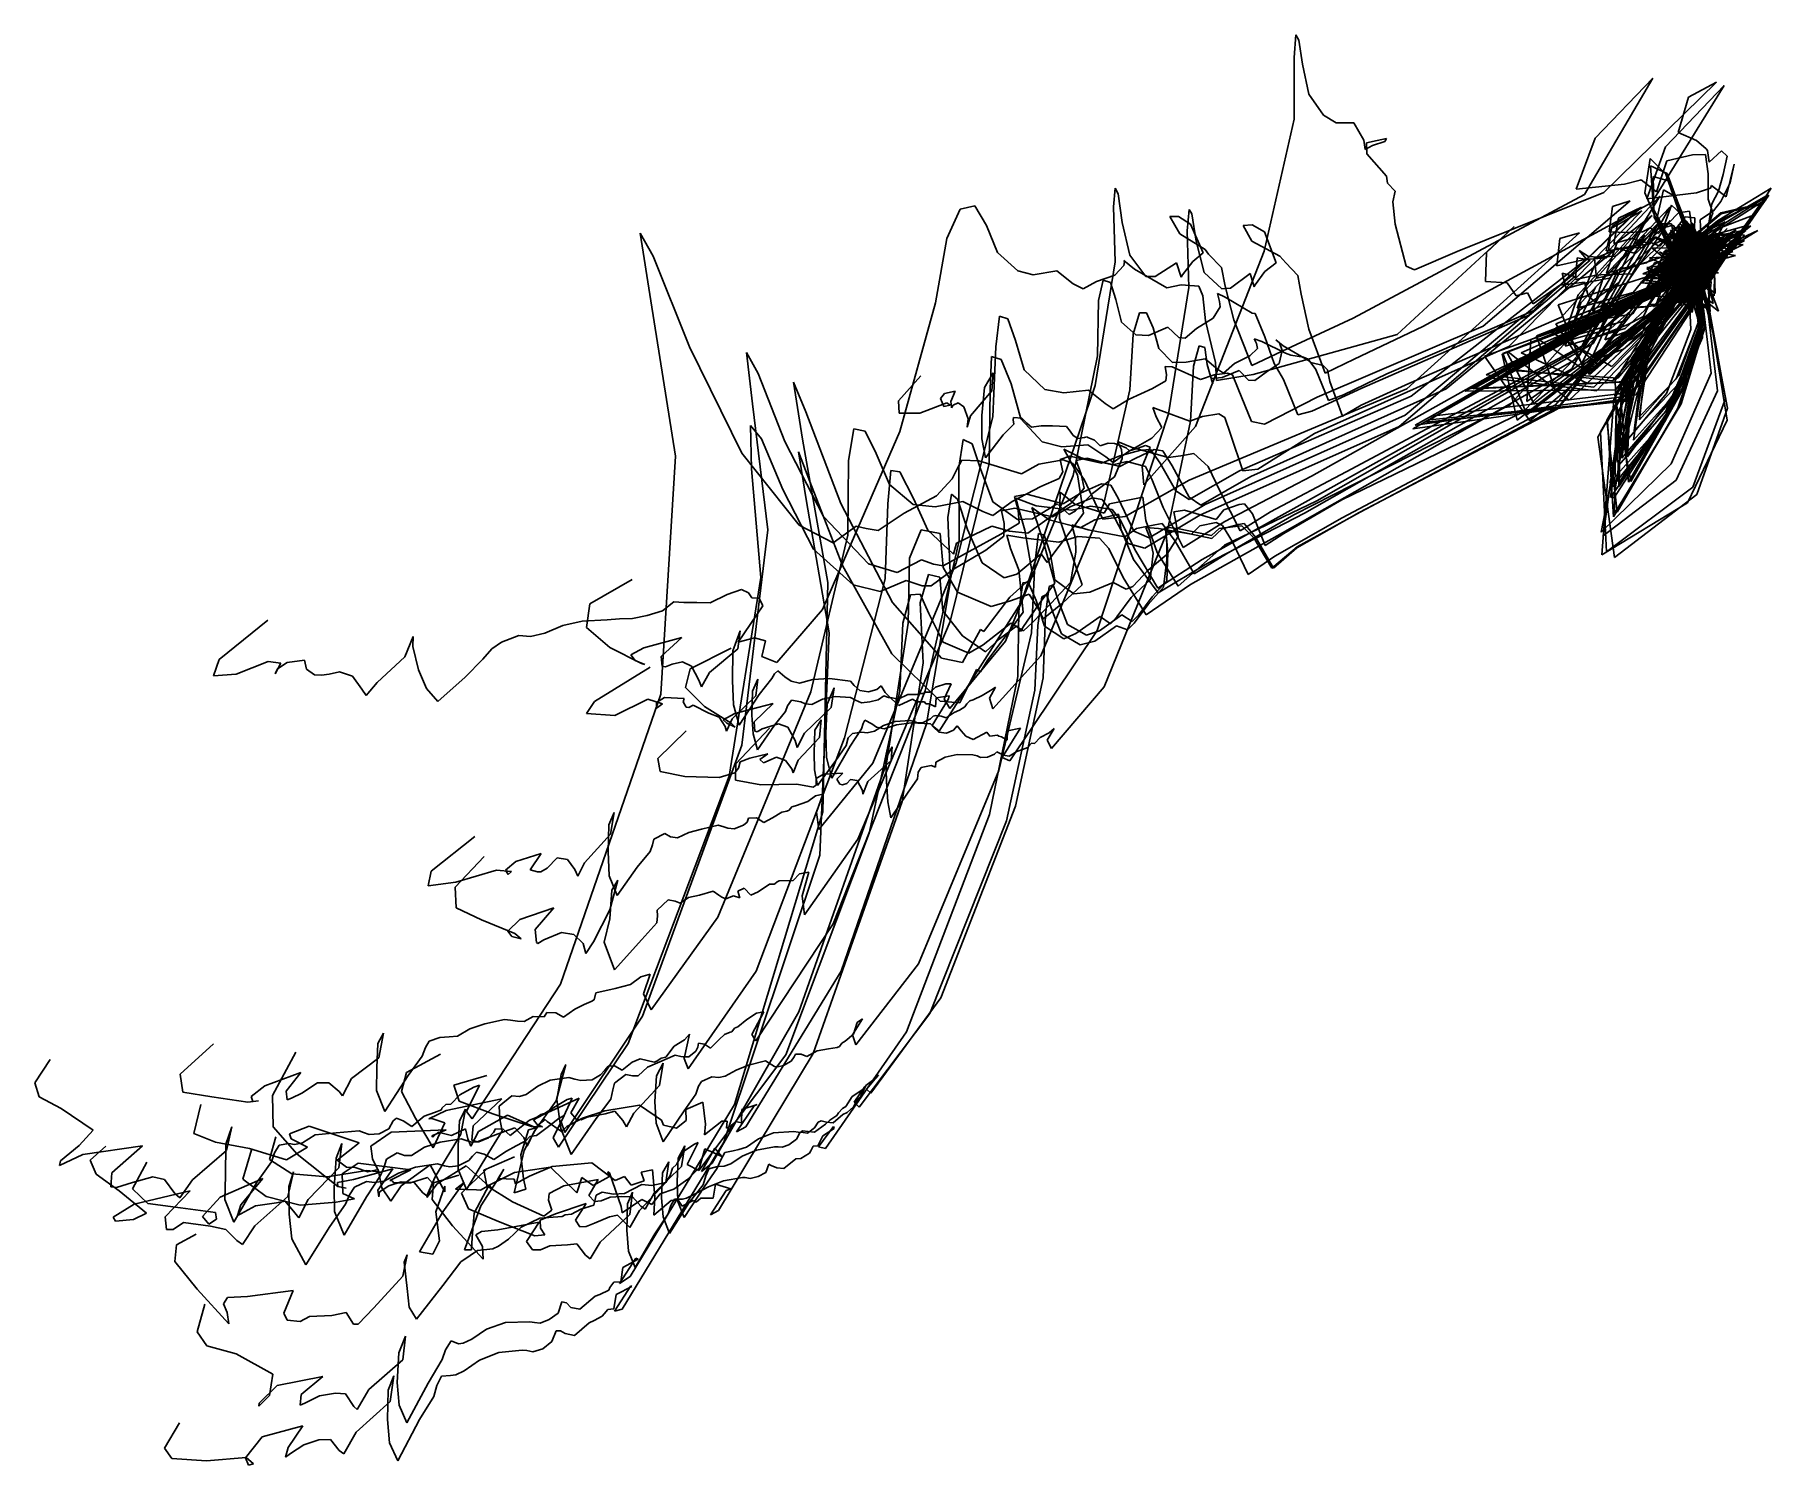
# Model space of a CAD drawing. Header units: millimetres. Extents: x -6 to 13, y -285 to 1.
# Drawn here: x -6.21 to 0.26, y -4.47 to 0.86 of the extents above; entities that cross this region are included whole.
import ezdxf

# ---------------------------------------------------------------- set-up
doc = ezdxf.new("R2010")
doc.units = ezdxf.units.MM
for name, color, linetype in [('20141128', 145, 'Continuous'), ('20141216', 40, 'Continuous'), ('20150317', 54, 'Continuous'), ('20150525', 177, 'Continuous'), ('20150619', 122, 'Continuous'), ('20151020', 220, 'Continuous'), ('20151209', 128, 'Continuous'), ('20160126', 20, 'Continuous'), ('20160401', 141, 'Continuous'), ('20160920', 48, 'Continuous'), ('20161011', 208, 'Continuous'), ('20161124', 188, 'Continuous'), ('20161222', 142, 'Continuous'), ('20170213', 4, 'Continuous'), ('20170413', 115, 'Continuous'), ('20170622', 148, 'Continuous'), ('20170925', 79, 'Continuous'), ('20180328', 34, 'Continuous'), ('20180507', 185, 'Continuous'), ('20180702', 47, 'Continuous'), ('20181022', 205, 'Continuous'), ('20190208', 168, 'Continuous'), ('20190618', 77, 'Continuous'), ('20190722', 203, 'Continuous'), ('20190919', 195, 'Continuous')]:
    doc.layers.add(name, color=color, linetype=linetype)

msp = doc.modelspace()

# ---------------------------------------------------------------- linework, layer by layer
at = {"layer": '20141128'}
for p, q in [((-0.6292, -0.1711, -49.2), (-0.2438, 0.2026, -49.8)), ((-0.2438, 0.2026, -49.8), (-0.3353, 0.1443, -50.4)), ((-0.3353, 0.1443, -50.4), (-0.3583, 0.0518, -51)), ((-0.1574, 0.0694, -53.4), (-0.1028, 0.1392, -54)), ((-0.1028, 0.1392, -54), (-0.0713, 0.1342, -54.6)), ((-0.0713, 0.1342, -54.6), (-0.0684, 0.1022, -55.2)), ((-0.2167, 0.0642, -52.2), (-0.1982, 0.086, -52.8)), ((-0.1982, 0.086, -52.8), (-0.1574, 0.0694, -53.4)), ((0.0227, 0.0922, -50.4), (-0.0882, -0.012, -51)), ((-0.0668, 0.0797, -55.8), (-0.0718, 0.0681, -56.4)), ((-0.0718, 0.0681, -56.4), (-0.0515, 0.0413, -57)), ((-0.0684, 0.1022, -55.2), (-0.0668, 0.0797, -55.8)), ((-0.0485, 0.1152, -46.8), (-0.0542, -0.0206, -47.4)), ((-0.0217, 0.077, -36.6), (-0.0501, 0.0517, -37.2)), ((-0.0279, 0.0391, -46.2), (-0.0485, 0.1152, -46.8)), ((-0.0239, 0.055, -36), (-0.0217, 0.077, -36.6)), ((0.1038, 0.1027, -0.6), (-0.0075, 0.0494, -1.2)), ((0.0022, 0.084, -13.2), (-0.0013, 0.064, -13.8)), ((0, 0, -58.2), (0.1038, 0.1027, -0.6)), ((0.0241, 0.038, -12.6), (0.0022, 0.084, -13.2)), ((0.0921, 0.0583, -49.8), (0.0227, 0.0922, -50.4)), ((-0.3858, -0.3735, -49.2), (0.0921, 0.0583, -49.8)), ((-0.3583, 0.0518, -51), (-0.2696, 0.0637, -51.6)), ((-0.2696, 0.0637, -51.6), (-0.2167, 0.0642, -52.2)), ((-0.011, 0.0405, -31.8), (-0.1795, -0.1976, -32.4)), ((-0.0934, 0.0175, -1.8), (-0.1269, 0.0048, -2.4)), ((-0.1269, 0.0048, -2.4), (-0.0583, -0.0179, -3)), ((-0.0075, 0.0494, -1.2), (-0.0934, 0.0175, -1.8)), ((-0.0296, 0.0092, -43.2), (-0.0884, 0.0447, -43.8)), ((-0.0884, 0.0447, -43.8), (-0.0199, 0.0068, -44.4)), ((-0.0709, -0.0126, -38.4), (-0.046, 0.0386, -39)), ((-0.0104, 0.0581, -14.4), (-0.0686, -0.0935, -15)), ((-0.067, -0.0166, -5.4), (0.0294, 0.0208, -6)), ((-0.0559, -0.0038, -20.4), (-0.0144, 0.0041, -21)), ((-0.0407, 0.0166, -52.8), (-0.0549, -0.0701, -53.4)), ((-0.0549, -0.0701, -53.4), (-0.0316, 0.0048, -54)), ((-0.0515, 0.0413, -57), (-0.0357, 0.0202, -57.6)), ((-0.0501, 0.0517, -37.2), (-0.051, -0.0002, -37.8)), ((-0.0199, 0.0068, -44.4), (-0.0464, 0.0076, -45)), ((-0.0464, 0.0076, -45), (-0.0177, 0.007, -45.6)), ((-0.046, 0.0386, -39), (-0.0217, 0.0143, -39.6)), ((-0.0217, 0.0143, -39.6), (-0.0418, -0.0357, -40.2)), ((-0.0186, -0.0222, -52.2), (-0.0407, 0.0166, -52.8)), ((-0.0357, 0.0202, -57.6), (0, 0, -58.2)), ((-0.0351, 0.0118, -9), (-0.0232, 0.0314, -9.6)), ((-0.0275, -0.0119, -8.4), (-0.0351, 0.0118, -9)), ((-0.0348, -0.0041, -17.4), (-0.02, 0.0014, -18)), ((-0.0316, 0.0048, -54), (-0.0028, 0.0319, -54.6)), ((-0.0191, 0.006, -25.2), (-0.0302, -0.0196, -25.8)), ((0.0092, -0.0178, -42.6), (-0.0296, 0.0092, -43.2)), ((-0.0177, 0.007, -45.6), (-0.0279, 0.0391, -46.2)), ((-0.027, 0.0009, -35.4), (-0.0239, 0.055, -36)), ((-0.0238, -0.0795, -34.8), (-0.027, 0.0009, -35.4)), ((-0.02, 0.0014, -18), (-0.0264, -0.0055, -18.6)), ((-0.0232, 0.0314, -9.6), (-0.0045, 0.0154, -10.2)), ((-0.0156, 0.0208, -57), (-0.0229, -0.002, -57.6)), ((-0.0229, -0.002, -57.6), (0, 0, -58.2)), ((0.0053, 0.0108, -55.8), (-0.0206, 0.0271, -56.4)), ((-0.0206, 0.0271, -56.4), (-0.0156, 0.0208, -57)), ((-0.013, 0.0051, -21.6), (-0.02, -0.0007, -22.2)), ((-0.0198, 0.0026, -24.6), (-0.0191, 0.006, -25.2)), ((-0.0098, -0.002, -24), (-0.0198, 0.0026, -24.6)), ((-0.0045, 0.0154, -10.2), (-0.0183, -0.0476, -10.8)), ((-0.0182, -0.0123, -30.6), (0.0221, 0.0404, -31.2)), ((-0.0144, 0.0041, -21), (-0.013, 0.0051, -21.6)), ((0.0294, 0.0208, -6), (-0.0128, 0.0127, -6.6)), ((-0.0128, 0.0127, -6.6), (-0.0078, -0.0018, -7.2)), ((0.0221, 0.0404, -31.2), (-0.011, 0.0405, -31.8)), ((-0.0013, 0.064, -13.8), (-0.0104, 0.0581, -14.4)), ((-0.006, -0.0657, -12), (0.0241, 0.038, -12.6)), ((-0.0028, 0.0319, -54.6), (-0.002, 0.0229, -55.2)), ((-0.002, 0.0229, -55.2), (0.0053, 0.0108, -55.8)), ((-0.0542, -0.0206, -47.4), (-0.1612, -0.0779, -48)), ((-0.0882, -0.012, -51), (-0.053, -0.0004, -51.6)), ((-0.0183, -0.0476, -10.8), (-0.0808, -0.0846, -11.4)), ((-0.051, -0.0002, -37.8), (-0.0709, -0.0126, -38.4)), ((-0.0686, -0.0935, -15), (-0.0389, -0.0558, -15.6)), ((-0.0354, -0.0139, -4.8), (-0.067, -0.0166, -5.4)), ((-0.0583, -0.0179, -3), (-0.0136, -0.0186, -3.6)), ((-0.0573, -0.0285, -40.8), (-0.0283, -0.0268, -41.4)), ((-0.0418, -0.0357, -40.2), (-0.0573, -0.0285, -40.8)), ((-0.0437, -0.0145, -19.8), (-0.0559, -0.0038, -20.4)), ((-0.053, -0.0004, -51.6), (-0.0186, -0.0222, -52.2)), ((-0.0344, -0.0223, -19.2), (-0.0437, -0.0145, -19.8)), ((-0.0389, -0.0558, -15.6), (-0.0083, -0.0288, -16.2)), ((-0.0075, -0.0228, -4.2), (-0.0354, -0.0139, -4.8)), ((-0.0159, -0.0166, -16.8), (-0.0348, -0.0041, -17.4)), ((-0.0264, -0.0055, -18.6), (-0.0344, -0.0223, -19.2)), ((-0.0126, -0.0032, -28.8), (-0.034, -0.017, -29.4)), ((-0.034, -0.017, -29.4), (-0.0318, -0.019, -30)), ((-0.0318, -0.019, -30), (-0.0182, -0.0123, -30.6)), ((-0.0302, -0.0196, -25.8), (-0.019, -0.0089, -26.4)), ((-0.0283, -0.0268, -41.4), (0.0037, -0.0186, -42)), ((-0.02, -0.0007, -22.2), (-0.0276, -0.0142, -22.8)), ((-0.0276, -0.0142, -22.8), (-0.0107, -0.0105, -23.4)), ((-0.0135, -0.0066, -7.8), (-0.0275, -0.0119, -8.4)), ((-0.019, -0.0089, -26.4), (-0.0204, -0.0126, -27)), ((-0.0204, -0.0126, -27), (-0.0065, -0.0101, -27.6)), ((-0.0083, -0.0288, -16.2), (-0.0159, -0.0166, -16.8)), ((-0.0136, -0.0186, -3.6), (-0.0075, -0.0228, -4.2)), ((-0.0078, -0.0018, -7.2), (-0.0135, -0.0066, -7.8)), ((-0.0121, -0.012, -28.2), (-0.0126, -0.0032, -28.8)), ((-0.0065, -0.0101, -27.6), (-0.0121, -0.012, -28.2)), ((-0.0107, -0.0105, -23.4), (-0.0098, -0.002, -24)), ((0.0037, -0.0186, -42), (0.0092, -0.0178, -42.6)), ((-0.1612, -0.0779, -48), (-0.5455, -0.235, -48.6)), ((-0.0808, -0.0846, -11.4), (-0.006, -0.0657, -12)), ((-0.0116, -0.2077, -34.2), (-0.0238, -0.0795, -34.8)), ((-2.1194, -0.258, -34.8), (-2.0954, -0.1782, -35.4)), ((-2.0954, -0.1782, -35.4), (-2.0693, -0.1789, -36)), ((-2.0693, -0.1789, -36), (-2.0446, -0.2344, -36.6)), ((-1.1748, -0.4061, -48.6), (-0.6292, -0.1711, -49.2)), ((-2.1318, -0.4656, -34.2), (-2.1194, -0.258, -34.8)), ((-2.0446, -0.2344, -36.6), (-2.0232, -0.311, -37.2)), ((-0.5455, -0.235, -48.6), (-0.3858, -0.3735, -49.2)), ((-0.1795, -0.1976, -32.4), (-0.2346, -0.5663, -33)), ((-0.0971, -0.424, -33.6), (-0.0116, -0.2077, -34.2)), ((-2.0232, -0.311, -37.2), (-1.9729, -0.3632, -37.8)), ((-1.6842, -0.339, -41.4), (-1.6559, -0.312, -42)), ((-1.6593, -0.2932, -42.6), (-1.6683, -0.2759, -43.2)), ((-1.6683, -0.2759, -43.2), (-1.6394, -0.2849, -43.8)), ((-1.6559, -0.312, -42), (-1.6593, -0.2932, -42.6)), ((-1.6394, -0.2849, -43.8), (-1.5514, -0.3295, -44.4)), ((-1.9729, -0.3632, -37.8), (-1.9221, -0.3628, -38.4)), ((-1.9221, -0.3628, -38.4), (-1.8511, -0.3504, -39)), ((-1.8511, -0.3504, -39), (-1.8046, -0.3888, -39.6)), ((-1.783, -0.4031, -40.2), (-1.7417, -0.3673, -40.8)), ((-1.7417, -0.3673, -40.8), (-1.6842, -0.339, -41.4)), ((-1.5514, -0.3295, -44.4), (-1.5315, -0.3362, -45)), ((-1.5315, -0.3362, -45), (-1.4847, -0.3439, -45.6)), ((-1.4847, -0.3439, -45.6), (-1.4676, -0.351, -46.2)), ((-1.4676, -0.351, -46.2), (-1.4391, -0.3899, -46.8)), ((-1.8046, -0.3888, -39.6), (-1.783, -0.4031, -40.2)), ((-1.4391, -0.3899, -46.8), (-1.3912, -0.505, -47.4)), ((-1.336, -0.4841, -48), (-1.1748, -0.4061, -48.6)), ((-0.2346, -0.5663, -33), (-0.0971, -0.424, -33.6)), ((-2.2282, -0.889, -33.6), (-2.1318, -0.4656, -34.2)), ((-1.3912, -0.505, -47.4), (-1.336, -0.4841, -48)), ((-2.4628, -1.4559, -33), (-2.2282, -0.889, -33.6)), ((-2.6422, -1.6536, -32.4), (-2.4628, -1.4559, -33)), ((-2.7152, -1.6205, -29.4), (-2.6809, -1.6038, -30)), ((-2.6809, -1.6038, -30), (-2.65, -1.5854, -30.6)), ((-2.6319, -1.5727, -31.2), (-2.6542, -1.6132, -31.8)), ((-2.6542, -1.6132, -31.8), (-2.6422, -1.6536, -32.4)), ((-2.65, -1.5854, -30.6), (-2.6319, -1.5727, -31.2)), ((-2.8736, -1.6906, -23.4), (-2.8633, -1.6805, -24)), ((-2.8633, -1.6805, -24), (-2.854, -1.6785, -24.6)), ((-2.854, -1.6785, -24.6), (-2.8341, -1.6808, -25.2)), ((-2.8341, -1.6808, -25.2), (-2.8153, -1.6869, -25.8)), ((-2.8153, -1.6869, -25.8), (-2.7853, -1.667, -26.4)), ((-2.7853, -1.667, -26.4), (-2.7661, -1.6581, -27)), ((-2.7661, -1.6581, -27), (-2.7455, -1.6458, -27.6)), ((-2.7455, -1.6458, -27.6), (-2.7389, -1.6353, -28.2)), ((-2.7389, -1.6353, -28.2), (-2.7272, -1.6238, -28.8)), ((-2.7272, -1.6238, -28.8), (-2.7152, -1.6205, -29.4)), ((-3.7839, -1.7356, -0.6), (-3.8885, -1.8381, -1.2)), ((-3.3043, -1.7326, -13.2), (-3.3066, -1.8171, -13.8)), ((-3.2802, -1.6945, -12.6), (-3.3043, -1.7326, -13.2)), ((-3.2864, -1.7599, -12), (-3.2802, -1.6945, -12.6)), ((-3.1799, -1.7612, -16.8), (-3.1637, -1.745, -17.4)), ((-3.1637, -1.745, -17.4), (-3.1293, -1.741, -18)), ((-3.1293, -1.741, -18), (-3.109, -1.7425, -18.6)), ((-3.109, -1.7425, -18.6), (-3.0824, -1.7368, -19.2)), ((-3.0824, -1.7368, -19.2), (-3.0487, -1.7151, -19.8)), ((-3.0487, -1.7151, -19.8), (-3.0053, -1.7003, -20.4)), ((-3.0053, -1.7003, -20.4), (-2.9489, -1.6964, -21)), ((-2.9489, -1.6964, -21), (-2.9349, -1.7006, -21.6)), ((-2.9349, -1.7006, -21.6), (-2.9215, -1.7058, -22.2)), ((-2.9215, -1.7058, -22.2), (-2.9012, -1.7048, -22.8)), ((-2.9012, -1.7048, -22.8), (-2.8736, -1.6906, -23.4)), ((-3.3667, -1.8448, -11.4), (-3.2864, -1.7599, -12)), ((-3.2265, -1.8456, -15.6), (-3.188, -1.7897, -16.2)), ((-3.188, -1.7897, -16.2), (-3.1799, -1.7612, -16.8)), ((-3.8885, -1.8381, -1.2), (-3.8803, -1.8875, -1.8)), ((-3.6023, -1.8921, -3.6), (-3.5892, -1.874, -4.2)), ((-3.5892, -1.874, -4.2), (-3.5819, -1.8512, -4.8)), ((-3.5819, -1.8512, -4.8), (-3.5466, -1.8368, -5.4)), ((-3.5466, -1.8368, -5.4), (-3.4795, -1.8206, -6)), ((-3.4795, -1.8206, -6), (-3.5091, -1.8416, -6.6)), ((-3.5091, -1.8416, -6.6), (-3.4958, -1.854, -7.2)), ((-3.4958, -1.854, -7.2), (-3.4889, -1.852, -7.8)), ((-3.4889, -1.852, -7.8), (-3.4754, -1.8456, -8.4)), ((-3.4754, -1.8456, -8.4), (-3.4476, -1.8339, -9)), ((-3.4476, -1.8339, -9), (-3.413, -1.8454, -9.6)), ((-3.413, -1.8454, -9.6), (-3.3901, -1.8769, -10.2)), ((-3.3852, -1.8919, -10.8), (-3.3667, -1.8448, -11.4)), ((-3.3066, -1.8171, -13.8), (-3.3054, -1.8808, -14.4)), ((-3.295, -1.9386, -15), (-3.2265, -1.8456, -15.6)), ((-3.8803, -1.8875, -1.8), (-3.7879, -1.9051, -2.4)), ((-3.7879, -1.9051, -2.4), (-3.6608, -1.9098, -3)), ((-3.6608, -1.9098, -3), (-3.6023, -1.8921, -3.6)), ((-3.3901, -1.8769, -10.2), (-3.3852, -1.8919, -10.8)), ((-3.3054, -1.8808, -14.4), (-3.295, -1.9386, -15))]:
    msp.add_line(p, q, dxfattribs=at)
at = {"layer": '20141216'}
for p, q in [((-0.524, -0.195, -49.2), (-0.186, 0.184, -49.8)), ((-0.186, 0.184, -49.8), (-0.317, 0.084, -50.4)), ((0, 0, -58.2), (0.126, 0.131, -0.6)), ((0.126, 0.131, -0.6), (0.001, 0.062, -1.2)), ((-0.317, 0.084, -50.4), (-0.357, -0.031, -51)), ((-0.337, -0.379, -49.2), (0.131, 0.1, -49.8)), ((0.04, 0.115, -50.4), (-0.148, -0.041, -51)), ((-0.086, 0.033, -53.4), (-0.042, 0.127, -54)), ((-0.046, 0.129, -46.8), (-0.07, -0.041, -47.4)), ((-0.051, 0.072, -55.8), (-0.065, 0.065, -56.4)), ((-0.065, 0.065, -56.4), (-0.05, 0.029, -57)), ((-0.046, 0.083, -55.2), (-0.051, 0.072, -55.8)), ((-0.009, 0.043, -46.2), (-0.046, 0.129, -46.8)), ((-0.028, 0.102, -54.6), (-0.046, 0.083, -55.2)), ((-0.042, 0.127, -54), (-0.028, 0.102, -54.6)), ((-0.01, 0.063, -36), (-0.019, 0.073, -36.6)), ((-0.019, 0.073, -36.6), (0.006, -0.021, -37.2)), ((-0.005, 0.076, -13.8), (-0.011, 0.06, -14.4)), ((-0.002, 0.086, -13.2), (-0.005, 0.076, -13.8)), ((0.024, 0.043, -12.6), (-0.002, 0.086, -13.2)), ((0.131, 0.1, -49.8), (0.04, 0.115, -50.4)), ((-0.357, -0.031, -51), (-0.21, 0.009, -51.6)), ((-0.21, 0.009, -51.6), (-0.152, 0.029, -52.2)), ((-0.015, 0.031, -31.8), (-0.196, -0.229, -32.4)), ((-0.152, 0.029, -52.2), (-0.135, 0.056, -52.8)), ((-0.135, 0.056, -52.8), (-0.086, 0.033, -53.4)), ((-0.094, 0.016, -1.8), (-0.135, -0.002, -2.4)), ((-0.135, -0.002, -2.4), (-0.061, 0.012, -3)), ((-0.026, 0.022, -43.2), (-0.099, 0.057, -43.8)), ((-0.099, 0.057, -43.8), (-0.006, 0.005, -44.4)), ((0.001, 0.062, -1.2), (-0.094, 0.016, -1.8)), ((-0.072, -0.004, -5.4), (0.024, 0.023, -6)), ((-0.064, -0.027, -38.4), (-0.035, 0.035, -39)), ((-0.011, 0.06, -14.4), (-0.063, -0.092, -15)), ((-0.061, 0.012, -3), (-0.01, -0.007, -3.6)), ((-0.059, 0.002, -20.4), (-0.016, 0.004, -21)), ((-0.044, -0.01, -19.8), (-0.059, 0.002, -20.4)), ((-0.05, 0.029, -57), (-0.034, 0.013, -57.6)), ((-0.017, -0.027, -52.2), (-0.049, 0.023, -52.8)), ((-0.049, 0.023, -52.8), (-0.044, -0.094, -53.4)), ((-0.046, 0.011, -45), (-0.015, 0.017, -45.6)), ((-0.006, 0.005, -44.4), (-0.046, 0.011, -45)), ((-0.044, -0.094, -53.4), (-0.014, 0.025, -54)), ((-0.024, 0.002, -39.6), (-0.042, -0.031, -40.2)), ((-0.037, -0.006, -17.4), (-0.016, 0.006, -18)), ((-0.035, 0.035, -39), (-0.024, 0.002, -39.6)), ((-0.034, 0.013, -57.6), (0, 0, -58.2)), ((-0.022, 0.004, -25.2), (-0.029, -0.019, -25.8)), ((0.014, -0.012, -42.6), (-0.026, 0.022, -43.2)), ((-0.016, 0.016, -57), (-0.026, -0.015, -57.6)), ((-0.026, -0.015, -57.6), (0, 0, -58.2)), ((-0.012, 0.006, -21.6), (-0.025, -0.002, -22.2)), ((-0.024, 0.004, -9), (-0.02, 0.037, -9.6)), ((-0.014, -0.014, -8.4), (-0.024, 0.004, -9)), ((-0.013, 0.007, -24.6), (-0.022, 0.004, -25.2)), ((-0.021, 0.006, -35.4), (-0.01, 0.063, -36)), ((-0.021, -0.074, -34.8), (-0.021, 0.006, -35.4)), ((-0.02, 0.037, -9.6), (-0.001, 0.013, -10.2)), ((-0.012, 0, -28.8), (-0.02, -0.022, -29.4)), ((-0.019, -0.015, -30.6), (0.026, 0.043, -31.2)), ((-0.001, 0.013, -10.2), (-0.019, -0.046, -10.8)), ((-0.01, 0.002, -7.2), (-0.017, -0.006, -7.8)), ((-0.015, 0.036, -56.4), (-0.016, 0.016, -57)), ((-0.016, 0.006, -18), (0, -0.019, -18.6)), ((-0.016, 0.004, -21), (-0.012, 0.006, -21.6)), ((0.026, 0.043, -31.2), (-0.015, 0.031, -31.8)), ((-0.015, 0.017, -45.6), (-0.009, 0.043, -46.2)), ((0.014, 0.008, -55.8), (-0.015, 0.036, -56.4)), ((-0.014, 0.025, -54), (0.018, 0.019, -54.6)), ((-0.01, 0.004, -24), (-0.013, 0.007, -24.6)), ((0.024, 0.023, -6), (-0.012, 0.018, -6.6)), ((-0.012, 0.018, -6.6), (-0.01, 0.002, -7.2)), ((-0.011, -0.011, -28.2), (-0.012, 0, -28.8)), ((-0.009, -0.008, -23.4), (-0.01, 0.004, -24)), ((-0.004, -0.051, -12), (0.024, 0.043, -12.6)), ((0.018, 0.019, -54.6), (0.005, 0.011, -55.2)), ((0.005, 0.011, -55.2), (0.014, 0.008, -55.8)), ((-0.07, -0.041, -47.4), (-0.177, -0.08, -48)), ((-0.148, -0.041, -51), (-0.058, -0.02, -51.6)), ((-0.019, -0.046, -10.8), (-0.087, -0.078, -11.4)), ((-0.087, -0.078, -11.4), (-0.004, -0.051, -12)), ((-0.027, -0.016, -4.8), (-0.072, -0.004, -5.4)), ((-0.041, -0.003, -37.8), (-0.064, -0.027, -38.4)), ((-0.063, -0.092, -15), (-0.037, -0.053, -15.6)), ((-0.058, -0.02, -51.6), (-0.017, -0.027, -52.2)), ((-0.042, -0.031, -40.2), (-0.049, -0.033, -40.8)), ((-0.049, -0.033, -40.8), (-0.011, -0.048, -41.4)), ((-0.036, -0.019, -19.2), (-0.044, -0.01, -19.8)), ((0.006, -0.021, -37.2), (-0.041, -0.003, -37.8)), ((-0.012, -0.017, -16.8), (-0.037, -0.006, -17.4)), ((-0.037, -0.053, -15.6), (-0.002, -0.026, -16.2)), ((0, -0.019, -18.6), (-0.036, -0.019, -19.2)), ((-0.034, -0.017, -30), (-0.019, -0.015, -30.6)), ((-0.02, -0.022, -29.4), (-0.034, -0.017, -30)), ((-0.029, -0.019, -25.8), (-0.022, -0.007, -26.4)), ((-0.025, -0.002, -22.2), (-0.027, -0.011, -22.8)), ((-0.027, -0.011, -22.8), (-0.009, -0.008, -23.4)), ((-0.001, -0.025, -4.2), (-0.027, -0.016, -4.8)), ((-0.022, -0.007, -26.4), (-0.02, -0.007, -27)), ((-0.02, -0.007, -27), (-0.003, -0.006, -27.6)), ((-0.017, -0.006, -7.8), (-0.014, -0.014, -8.4)), ((-0.002, -0.026, -16.2), (-0.012, -0.017, -16.8)), ((-0.003, -0.006, -27.6), (-0.011, -0.011, -28.2)), ((-0.011, -0.048, -41.4), (0.01, -0.028, -42)), ((-0.01, -0.007, -3.6), (-0.001, -0.025, -4.2)), ((0.01, -0.028, -42), (0.014, -0.012, -42.6)), ((-0.177, -0.08, -48), (-0.569, -0.247, -48.6)), ((-0.012, -0.205, -34.2), (-0.021, -0.074, -34.8)), ((-1.093, -0.442, -48.6), (-0.524, -0.195, -49.2)), ((-0.569, -0.247, -48.6), (-0.337, -0.379, -49.2)), ((-0.196, -0.229, -32.4), (-0.234, -0.577, -33)), ((-0.087, -0.412, -33.6), (-0.012, -0.205, -34.2)), ((-1.894, -0.377, -34.8), (-1.873, -0.302, -35.4)), ((-1.873, -0.302, -35.4), (-1.852, -0.308, -36)), ((-1.852, -0.308, -36), (-1.843, -0.371, -36.6)), ((-1.574, -0.291, -42.6), (-1.588, -0.279, -43.2)), ((-1.588, -0.279, -43.2), (-1.561, -0.302, -43.8)), ((-1.575, -0.367, -41.4), (-1.564, -0.319, -42)), ((-1.564, -0.319, -42), (-1.574, -0.291, -42.6)), ((-1.561, -0.302, -43.8), (-1.462, -0.359, -44.4)), ((-1.906, -0.582, -34.2), (-1.894, -0.377, -34.8)), ((-1.843, -0.371, -36.6), (-1.823, -0.444, -37.2)), ((-1.624, -0.4, -40.8), (-1.575, -0.367, -41.4)), ((-1.462, -0.359, -44.4), (-1.457, -0.364, -45)), ((-1.457, -0.364, -45), (-1.411, -0.375, -45.6)), ((-1.411, -0.375, -45.6), (-1.396, -0.391, -46.2)), ((-1.829, -0.423, -37.8), (-1.788, -0.42, -38.4)), ((-1.823, -0.444, -37.2), (-1.829, -0.423, -37.8)), ((-1.788, -0.42, -38.4), (-1.724, -0.394, -39)), ((-1.724, -0.394, -39), (-1.689, -0.429, -39.6)), ((-1.689, -0.429, -39.6), (-1.666, -0.431, -40.2)), ((-1.666, -0.431, -40.2), (-1.624, -0.4, -40.8)), ((-1.396, -0.391, -46.2), (-1.387, -0.434, -46.8)), ((-1.387, -0.434, -46.8), (-1.34, -0.563, -47.4)), ((-1.27, -0.522, -48), (-1.093, -0.442, -48.6)), ((-0.234, -0.577, -33), (-0.087, -0.412, -33.6)), ((-1.34, -0.563, -47.4), (-1.27, -0.522, -48)), ((-1.993, -0.994, -33.6), (-1.906, -0.582, -34.2)), ((-2.227, -1.572, -33), (-1.993, -0.994, -33.6)), ((-2.423, -1.801, -32.4), (-2.227, -1.572, -33)), ((-3.473, -1.726, -0.6), (-3.599, -1.858, -1.2)), ((-2.465, -1.76, -30), (-2.432, -1.743, -30.6)), ((-2.413, -1.727, -31.2), (-2.439, -1.77, -31.8)), ((-2.432, -1.743, -30.6), (-2.413, -1.727, -31.2)), ((-3.016, -1.795, -12.6), (-3.04, -1.837, -13.2)), ((-3.02, -1.846, -12), (-3.016, -1.795, -12.6)), ((-2.552, -1.812, -26.4), (-2.531, -1.805, -27)), ((-2.531, -1.805, -27), (-2.511, -1.798, -27.6)), ((-2.511, -1.798, -27.6), (-2.508, -1.792, -28.2)), ((-2.508, -1.792, -28.2), (-2.497, -1.781, -28.8)), ((-2.497, -1.781, -28.8), (-2.486, -1.782, -29.4)), ((-2.486, -1.782, -29.4), (-2.465, -1.76, -30)), ((-2.439, -1.77, -31.8), (-2.423, -1.801, -32.4)), ((-3.599, -1.858, -1.2), (-3.6, -1.919, -1.8)), ((-3.107, -1.924, -11.4), (-3.02, -1.846, -12)), ((-3.04, -1.837, -13.2), (-3.038, -1.924, -13.8)), ((-2.92, -1.889, -16.8), (-2.908, -1.872, -17.4)), ((-2.908, -1.872, -17.4), (-2.871, -1.865, -18)), ((-2.871, -1.865, -18), (-2.855, -1.871, -18.6)), ((-2.855, -1.871, -18.6), (-2.854, -1.852, -19.2)), ((-2.854, -1.852, -19.2), (-2.819, -1.833, -19.8)), ((-2.819, -1.833, -19.8), (-2.775, -1.823, -20.4)), ((-2.775, -1.823, -20.4), (-2.716, -1.825, -21)), ((-2.716, -1.825, -21), (-2.7, -1.829, -21.6)), ((-2.7, -1.829, -21.6), (-2.688, -1.835, -22.2)), ((-2.688, -1.835, -22.2), (-2.662, -1.833, -22.8)), ((-2.662, -1.833, -22.8), (-2.635, -1.822, -23.4)), ((-2.635, -1.822, -23.4), (-2.627, -1.814, -24)), ((-2.627, -1.814, -24), (-2.617, -1.819, -24.6)), ((-2.617, -1.819, -24.6), (-2.603, -1.826, -25.2)), ((-2.603, -1.826, -25.2), (-2.581, -1.83, -25.8)), ((-2.581, -1.83, -25.8), (-2.552, -1.812, -26.4)), ((-3.6, -1.919, -1.8), (-3.506, -1.936, -2.4)), ((-3.506, -1.936, -2.4), (-3.371, -1.934, -3)), ((-3.371, -1.934, -3), (-3.31, -1.945, -3.6)), ((-3.31, -1.945, -3.6), (-3.3, -1.938, -4.2)), ((-3.3, -1.938, -4.2), (-3.299, -1.913, -4.8)), ((-3.299, -1.913, -4.8), (-3.272, -1.897, -5.4)), ((-3.272, -1.897, -5.4), (-3.2, -1.893, -6)), ((-3.2, -1.893, -6), (-3.223, -1.916, -6.6)), ((-3.223, -1.916, -6.6), (-3.211, -1.934, -7.2)), ((-3.211, -1.934, -7.2), (-3.201, -1.937, -7.8)), ((-3.201, -1.937, -7.8), (-3.185, -1.931, -8.4)), ((-3.185, -1.931, -8.4), (-3.171, -1.917, -9)), ((-3.171, -1.917, -9), (-3.147, -1.921, -9.6)), ((-3.147, -1.921, -9.6), (-3.127, -1.958, -10.2)), ((-3.126, -1.971, -10.8), (-3.107, -1.924, -11.4)), ((-3.038, -1.924, -13.8), (-3.033, -2, -14.4)), ((-2.959, -1.968, -15.6), (-2.922, -1.914, -16.2)), ((-2.922, -1.914, -16.2), (-2.92, -1.889, -16.8)), ((-3.127, -1.958, -10.2), (-3.126, -1.971, -10.8)), ((-3.033, -2, -14.4), (-3.022, -2.06, -15)), ((-3.022, -2.06, -15), (-2.959, -1.968, -15.6))]:
    msp.add_line(p, q, dxfattribs=at)
at = {"layer": '20150317'}
for p, q in [((-0.648, -0.189, -49.2), (-0.226, 0.215, -49.8)), ((-0.226, 0.215, -49.8), (-0.312, 0.174, -50.4)), ((-0.312, 0.174, -50.4), (-0.329, 0.08, -51)), ((-0.141, 0.081, -53.4), (-0.086, 0.15, -54)), ((-0.086, 0.15, -54), (-0.049, 0.145, -54.6)), ((-0.035, 0.059, -46.2), (-0.053, 0.131, -46.8)), ((-0.053, 0.131, -46.8), (-0.052, -0.013, -47.4)), ((-0.049, 0.145, -54.6), (-0.044, 0.109, -55.2)), ((-0.329, 0.08, -51), (-0.262, 0.098, -51.6)), ((-0.262, 0.098, -51.6), (-0.196, 0.079, -52.2)), ((-0.196, 0.079, -52.2), (-0.173, 0.1, -52.8)), ((-0.173, 0.1, -52.8), (-0.141, 0.081, -53.4)), ((0.016, 0.094, -50.4), (-0.067, -0.019, -51)), ((-0.021, 0.084, -36.6), (-0.054, 0.047, -37.2)), ((-0.043, 0.087, -55.8), (-0.052, 0.073, -56.4)), ((-0.052, 0.073, -56.4), (-0.041, 0.035, -57)), ((-0.044, 0.109, -55.2), (-0.043, 0.087, -55.8)), ((-0.036, 0.087, -45), (-0.035, 0.1, -45.6)), ((-0.011, 0.001, -44.4), (-0.036, 0.087, -45)), ((-0.035, 0.1, -45.6), (-0.035, 0.059, -46.2)), ((-0.019, 0.063, -36), (-0.021, 0.084, -36.6)), ((-0.005, 0.069, -13.8), (-0.016, 0.06, -14.4)), ((0.002, 0.089, -13.2), (-0.005, 0.069, -13.8)), ((0, 0, -58.2), (0.207, 0.128, -0.6)), ((0.021, 0.045, -12.6), (0.002, 0.089, -13.2)), ((0.086, 0.042, -49.8), (0.016, 0.094, -50.4)), ((0.207, 0.128, -0.6), (0.03, 0.045, -1.2)), ((-0.421, -0.404, -49.2), (0.086, 0.042, -49.8)), ((-0.021, 0.035, -31.8), (-0.207, -0.249, -32.4)), ((-0.124, -0.061, -2.4), (-0.054, 0.018, -3)), ((-0.106, 0.007, -1.8), (-0.124, -0.061, -2.4)), ((0.03, 0.045, -1.2), (-0.106, 0.007, -1.8)), ((-0.028, 0.014, -43.2), (-0.101, 0.059, -43.8)), ((-0.101, 0.059, -43.8), (-0.011, 0.001, -44.4)), ((-0.074, 0.003, -5.4), (0.004, 0.012, -6)), ((-0.029, -0.019, -4.8), (-0.074, 0.003, -5.4)), ((-0.072, -0.032, -38.4), (-0.041, 0.038, -39)), ((-0.047, 0.002, -37.8), (-0.072, -0.032, -38.4)), ((-0.067, -0.019, -51), (-0.066, 0.02, -51.6)), ((-0.066, 0.02, -51.6), (-0.024, -0.021, -52.2)), ((-0.016, 0.06, -14.4), (-0.063, -0.092, -15)), ((-0.016, -0.008, -7.8), (-0.059, 0.03, -8.4)), ((-0.059, 0.03, -8.4), (-0.039, 0.015, -9)), ((-0.057, 0.002, -20.4), (-0.019, 0.01, -21)), ((-0.047, -0.009, -19.8), (-0.057, 0.002, -20.4)), ((-0.031, 0.019, -52.8), (-0.056, -0.069, -53.4)), ((-0.056, -0.069, -53.4), (-0.037, 0.005, -54)), ((-0.054, 0.047, -37.2), (-0.047, 0.002, -37.8)), ((-0.054, 0.018, -3), (0.022, 0.017, -3.6)), ((-0.025, 0.003, -39.6), (-0.042, -0.036, -40.2)), ((-0.041, 0.038, -39), (-0.025, 0.003, -39.6)), ((-0.041, 0.035, -57), (-0.031, 0.012, -57.6)), ((-0.024, 0.002, -18.6), (-0.04, -0.019, -19.2)), ((-0.039, 0.015, -9), (-0.022, 0.034, -9.6)), ((-0.037, 0.005, -54), (-0.005, 0.036, -54.6)), ((-0.023, 0.005, -25.2), (-0.036, -0.017, -25.8)), ((-0.015, -0.02, -16.8), (-0.034, 0.007, -17.4)), ((-0.034, 0.007, -17.4), (-0.018, 0.007, -18)), ((-0.022, 0.011, -21.6), (-0.033, -0.004, -22.2)), ((-0.024, -0.021, -52.2), (-0.031, 0.019, -52.8)), ((-0.031, 0.012, -57.6), (0, 0, -58.2)), ((0.008, -0.03, -42.6), (-0.028, 0.014, -43.2)), ((-0.027, 0.009, -35.4), (-0.019, 0.063, -36)), ((-0.017, -0.076, -34.8), (-0.027, 0.009, -35.4)), ((-0.018, 0.007, -18), (-0.024, 0.002, -18.6)), ((-0.013, 0.001, -24.6), (-0.023, 0.005, -25.2)), ((-0.022, 0.034, -9.6), (-0.005, 0.018, -10.2)), ((-0.01, 0.023, -57), (-0.022, -0.013, -57.6)), ((-0.019, 0.01, -21), (-0.022, 0.011, -21.6)), ((-0.022, -0.013, -57.6), (0, 0, -58.2)), ((0.026, 0.057, -31.2), (-0.021, 0.035, -31.8)), ((-0.005, 0.018, -10.2), (-0.021, -0.047, -10.8)), ((-0.02, -0.001, -30.6), (0.026, 0.057, -31.2)), ((-0.02, -0.015, -23.4), (-0.019, 0.006, -24)), ((-0.015, 0.001, -28.8), (-0.02, -0.019, -29.4)), ((-0.019, 0.006, -24), (-0.013, 0.001, -24.6)), ((-0.009, 0.001, -7.2), (-0.016, -0.008, -7.8)), ((-0.012, -0.005, -28.2), (-0.015, 0.001, -28.8)), ((0.004, 0.012, -6), (-0.012, 0.02, -6.6)), ((-0.012, 0.02, -6.6), (-0.009, 0.001, -7.2)), ((0.009, 0.014, -55.8), (-0.011, 0.038, -56.4)), ((-0.011, 0.038, -56.4), (-0.01, 0.023, -57)), ((-0.007, -0.062, -12), (0.021, 0.045, -12.6)), ((-0.005, 0.036, -54.6), (-0.001, 0.022, -55.2)), ((-0.001, 0.022, -55.2), (0.009, 0.014, -55.8)), ((0.022, 0.017, -3.6), (0, -0.021, -4.2)), ((-2.248, -0.133, -34.8), (-2.231, -0.057, -35.4)), ((-2.231, -0.057, -35.4), (-2.203, -0.066, -36)), ((-0.052, -0.013, -47.4), (-0.185, -0.085, -48)), ((-0.021, -0.047, -10.8), (-0.087, -0.085, -11.4)), ((-0.087, -0.085, -11.4), (-0.007, -0.062, -12)), ((-0.063, -0.092, -15), (-0.041, -0.052, -15.6)), ((-0.042, -0.036, -40.2), (-0.062, -0.038, -40.8)), ((-0.062, -0.038, -40.8), (-0.026, -0.043, -41.4)), ((-0.04, -0.019, -19.2), (-0.047, -0.009, -19.8)), ((-0.041, -0.052, -15.6), (-0.008, -0.021, -16.2)), ((-0.038, -0.013, -30), (-0.02, -0.001, -30.6)), ((-0.02, -0.019, -29.4), (-0.038, -0.013, -30)), ((-0.036, -0.017, -25.8), (-0.032, -0.001, -26.4)), ((-0.033, -0.004, -22.2), (-0.03, -0.008, -22.8)), ((-0.032, -0.001, -26.4), (-0.016, -0.002, -27)), ((-0.03, -0.008, -22.8), (-0.02, -0.015, -23.4)), ((0, -0.021, -4.2), (-0.029, -0.019, -4.8)), ((-0.026, -0.043, -41.4), (0.002, -0.019, -42)), ((-0.016, -0.002, -27), (-0.008, -0.001, -27.6)), ((-0.008, -0.021, -16.2), (-0.015, -0.02, -16.8)), ((-0.008, -0.001, -27.6), (-0.012, -0.005, -28.2)), ((0.002, -0.019, -42), (0.008, -0.03, -42.6)), ((-2.203, -0.066, -36), (-2.184, -0.129, -36.6)), ((-2.184, -0.129, -36.6), (-2.163, -0.214, -37.2)), ((-1.797, -0.137, -42.6), (-1.805, -0.107, -43.2)), ((-1.805, -0.107, -43.2), (-1.777, -0.12, -43.8)), ((-1.777, -0.12, -43.8), (-1.676, -0.18, -44.4)), ((-0.185, -0.085, -48), (-0.62, -0.27, -48.6)), ((-0.004, -0.206, -34.2), (-0.017, -0.076, -34.8)), ((-2.252, -0.339, -34.2), (-2.248, -0.133, -34.8)), ((-1.821, -0.199, -41.4), (-1.795, -0.156, -42)), ((-1.795, -0.156, -42), (-1.797, -0.137, -42.6)), ((-1.676, -0.18, -44.4), (-1.665, -0.181, -45)), ((-1.665, -0.181, -45), (-1.629, -0.268, -45.6)), ((-1.268, -0.459, -48.6), (-0.648, -0.189, -49.2)), ((-2.163, -0.214, -37.2), (-2.109, -0.261, -37.8)), ((-2.062, -0.263, -38.4), (-1.99, -0.232, -39)), ((-1.99, -0.232, -39), (-1.949, -0.27, -39.6)), ((-1.925, -0.273, -40.2), (-1.883, -0.237, -40.8)), ((-1.883, -0.237, -40.8), (-1.821, -0.199, -41.4)), ((-0.207, -0.249, -32.4), (-0.253, -0.618, -33)), ((-0.09, -0.445, -33.6), (-0.004, -0.206, -34.2)), ((-2.109, -0.261, -37.8), (-2.062, -0.263, -38.4)), ((-1.949, -0.27, -39.6), (-1.925, -0.273, -40.2)), ((-1.629, -0.268, -45.6), (-1.594, -0.368, -46.2)), ((-0.62, -0.27, -48.6), (-0.421, -0.404, -49.2)), ((-2.342, -0.784, -33.6), (-2.252, -0.339, -34.2)), ((-1.594, -0.368, -46.2), (-1.559, -0.427, -46.8)), ((-1.559, -0.427, -46.8), (-1.506, -0.558, -47.4)), ((-0.253, -0.618, -33), (-0.09, -0.445, -33.6)), ((-1.454, -0.545, -48), (-1.268, -0.459, -48.6)), ((-1.506, -0.558, -47.4), (-1.454, -0.545, -48)), ((-2.594, -1.402, -33), (-2.342, -0.784, -33.6)), ((-2.802, -1.652, -32.4), (-2.594, -1.402, -33)), ((-3.918, -1.498, -0.6), (-4.125, -1.626, -1.2)), ((-3.517, -1.543, -12.6), (-3.537, -1.588, -13.2)), ((-3.524, -1.605, -12), (-3.517, -1.543, -12.6)), ((-3.894, -1.63, -4.8), (-3.864, -1.611, -5.4)), ((-3.864, -1.611, -5.4), (-3.791, -1.615, -6)), ((-3.791, -1.615, -6), (-3.795, -1.627, -6.6)), ((-3.612, -1.691, -11.4), (-3.524, -1.605, -12)), ((-3.537, -1.588, -13.2), (-3.539, -1.677, -13.8)), ((-3.276, -1.618, -19.8), (-3.229, -1.608, -20.4)), ((-3.229, -1.608, -20.4), (-3.172, -1.611, -21)), ((-3.172, -1.611, -21), (-3.153, -1.621, -21.6)), ((-3.068, -1.62, -23.4), (-3.048, -1.605, -24)), ((-3.048, -1.605, -24), (-3.03, -1.611, -24.6)), ((-3.03, -1.611, -24.6), (-3.017, -1.612, -25.2)), ((-3.017, -1.612, -25.2), (-2.994, -1.617, -25.8)), ((-2.994, -1.617, -25.8), (-2.958, -1.6, -26.4)), ((-2.958, -1.6, -26.4), (-2.926, -1.6, -27)), ((-2.926, -1.6, -27), (-2.911, -1.597, -27.6)), ((-2.911, -1.597, -27.6), (-2.902, -1.597, -28.2)), ((-2.902, -1.597, -28.2), (-2.89, -1.591, -28.8)), ((-2.89, -1.591, -28.8), (-2.875, -1.592, -29.4)), ((-2.875, -1.592, -29.4), (-2.855, -1.573, -30)), ((-2.855, -1.573, -30), (-2.817, -1.56, -30.6)), ((-2.797, -1.56, -31.2), (-2.823, -1.616, -31.8)), ((-2.823, -1.616, -31.8), (-2.802, -1.652, -32.4)), ((-2.817, -1.56, -30.6), (-2.797, -1.56, -31.2)), ((-4.125, -1.626, -1.2), (-4.155, -1.671, -1.8)), ((-4.155, -1.671, -1.8), (-4.049, -1.678, -2.4)), ((-4.049, -1.678, -2.4), (-3.926, -1.617, -3)), ((-3.926, -1.617, -3), (-3.872, -1.635, -3.6)), ((-3.894, -1.651, -4.2), (-3.894, -1.63, -4.8)), ((-3.872, -1.635, -3.6), (-3.894, -1.651, -4.2)), ((-3.795, -1.627, -6.6), (-3.783, -1.647, -7.2)), ((-3.783, -1.647, -7.2), (-3.774, -1.648, -7.8)), ((-3.774, -1.648, -7.8), (-3.758, -1.64, -8.4)), ((-3.758, -1.64, -8.4), (-3.699, -1.67, -9)), ((-3.699, -1.67, -9), (-3.66, -1.685, -9.6)), ((-3.539, -1.677, -13.8), (-3.534, -1.746, -14.4)), ((-3.455, -1.714, -15.6), (-3.414, -1.663, -16.2)), ((-3.414, -1.663, -16.2), (-3.406, -1.642, -16.8)), ((-3.406, -1.642, -16.8), (-3.391, -1.621, -17.4)), ((-3.391, -1.621, -17.4), (-3.357, -1.628, -18)), ((-3.357, -1.628, -18), (-3.34, -1.635, -18.6)), ((-3.34, -1.635, -18.6), (-3.316, -1.637, -19.2)), ((-3.316, -1.637, -19.2), (-3.276, -1.618, -19.8)), ((-3.153, -1.621, -21.6), (-3.131, -1.631, -22.2)), ((-3.131, -1.631, -22.2), (-3.099, -1.628, -22.8)), ((-3.099, -1.628, -22.8), (-3.068, -1.62, -23.4)), ((-3.66, -1.685, -9.6), (-3.638, -1.719, -10.2)), ((-3.638, -1.719, -10.2), (-3.633, -1.737, -10.8)), ((-3.633, -1.737, -10.8), (-3.612, -1.691, -11.4)), ((-3.518, -1.806, -15), (-3.455, -1.714, -15.6)), ((-3.534, -1.746, -14.4), (-3.518, -1.806, -15))]:
    msp.add_line(p, q, dxfattribs=at)
at = {"layer": '20150525'}
for p, q in [((-2.8123, 0.0977, -34.8), (-2.7632, 0.2078, -35.4)), ((-2.7632, 0.2078, -35.4), (-2.7081, 0.2198, -36)), ((-2.7081, 0.2198, -36), (-2.6649, 0.1471, -36.6)), ((-2.6649, 0.1471, -36.6), (-2.6246, 0.0463, -37.2)), ((-1.1358, -0.2591, -49.2), (-0.7005, 0.1432, -49.8)), ((-0.7005, 0.1432, -49.8), (-0.8037, 0.0458, -50.4)), ((0.0923, 0.1356, -29.4), (-0.0599, -0.0158, -30)), ((-0.0102, 0.0924, -46.2), (-0.037, 0.1546, -46.8)), ((-0.037, 0.1546, -46.8), (-0.0038, 0.0679, -47.4)), ((-0.0151, 0.0282, -28.8), (0.0923, 0.1356, -29.4)), ((0, 0, -58.2), (0.1807, 0.1455, -0.6)), ((0.1807, 0.1455, -0.6), (0.0203, 0.0617, -1.2)), ((-2.8545, -0.1421, -34.2), (-2.8123, 0.0977, -34.8)), ((-0.4356, -0.4024, -49.2), (0.1033, 0.0974, -49.8)), ((-0.0038, 0.0679, -47.4), (-0.1361, -0.0225, -48)), ((-0.04, 0.0316, -43.2), (-0.1211, 0.0703, -43.8)), ((-0.1211, 0.0703, -43.8), (-0.0519, -0.0109, -44.4)), ((0.0044, 0.1079, -50.4), (-0.0819, 0.0045, -51)), ((-0.0409, 0.101, -36.6), (-0.0752, 0.0689, -37.2)), ((-0.0752, 0.0689, -37.2), (-0.058, 0.0152, -37.8)), ((-0.0556, -0.0124, -35.4), (-0.0424, 0.0725, -36)), ((-0.0424, 0.0725, -36), (-0.0409, 0.101, -36.6)), ((-0.0304, 0.0685, -13.8), (-0.0424, 0.0492, -14.4)), ((-0.0204, 0.0876, -13.2), (-0.0304, 0.0685, -13.8)), ((-0.0001, 0.037, -12.6), (-0.0204, 0.0876, -13.2)), ((-0.0149, 0.036, -45.6), (-0.0102, 0.0924, -46.2)), ((0.1033, 0.0974, -49.8), (0.0044, 0.1079, -50.4)), ((-2.6246, 0.0463, -37.2), (-2.5489, -0.0227, -37.8)), ((-2.154, -0.0023, -42), (-2.151, 0.0109, -42.6)), ((-2.151, 0.0109, -42.6), (-2.1539, 0.0158, -43.2)), ((-2.1539, 0.0158, -43.2), (-2.1139, -0.0155, -43.8)), ((-0.8037, 0.0458, -50.4), (-0.8076, -0.0621, -51)), ((-0.1878, -0.1048, -57.6), (0, 0, -58.2)), ((-0.1821, -0.1564, -57.6), (0, 0, -58.2)), ((-0.0554, 0.0229, -31.8), (-0.1701, -0.198, -32.4)), ((-0.1208, -0.048, -2.4), (-0.0464, 0.0076, -3)), ((-0.0424, 0.0492, -14.4), (-0.1004, -0.0917, -15)), ((-0.0217, 0.0417, -52.8), (-0.0984, -0.0705, -53.4)), ((-0.0924, -0.0102, -54), (-0.0141, 0.0511, -54.6)), ((-0.027, 0.0009, -55.8), (-0.0919, 0.0047, -56.4)), ((-0.0919, 0.0047, -56.4), (-0.0892, -0.043, -57)), ((-0.0875, -0.0161, -38.4), (-0.0607, 0.049, -39)), ((-0.058, 0.0152, -37.8), (-0.0875, -0.0161, -38.4)), ((0.0203, 0.0617, -1.2), (-0.0838, -0.0063, -1.8)), ((-0.0819, 0.0045, -51), (-0.0329, 0.049, -51.6)), ((-0.0668, 0.0049, -45), (-0.0149, 0.036, -45.6)), ((-0.0519, -0.0109, -44.4), (-0.0668, 0.0049, -45)), ((-0.065, -0.026, -17.4), (-0.0439, 0.0036, -18)), ((-0.0644, -0.0088, -5.4), (-0.0071, 0.0332, -6)), ((-0.05, 0.0009, -25.2), (-0.0637, -0.0313, -25.8)), ((-0.0607, 0.049, -39), (-0.0364, 0.0189, -39.6)), ((-0.0599, -0.0158, -30), (-0.0415, 0.0113, -30.6)), ((0.0131, 0.0575, -31.2), (-0.0554, 0.0229, -31.8)), ((-0.0529, -0.0185, -26.4), (-0.0277, 0.0115, -27)), ((-0.0439, 0.0036, -18), (-0.0519, -0.0109, -18.6)), ((-0.0364, 0.0189, -39.6), (-0.0509, -0.0279, -40.2)), ((-0.048, 0.0011, -24.6), (-0.05, 0.0009, -25.2)), ((-0.0495, 0.016, -9), (-0.0341, 0.0482, -9.6)), ((-0.0373, -0.0075, -8.4), (-0.0495, 0.016, -9)), ((-0.0379, 0.0021, -24), (-0.048, 0.0011, -24.6)), ((-0.0464, 0.0076, -3), (0.0209, 0.0387, -3.6)), ((-0.0421, -0.0338, -23.4), (-0.0379, 0.0021, -24)), ((-0.0415, 0.0113, -30.6), (0.0131, 0.0575, -31.2)), ((-0.0329, 0.049, -51.6), (-0.0413, -0.0121, -52.2)), ((-0.0413, -0.0121, -52.2), (-0.0217, 0.0417, -52.8)), ((-0.0167, 0.0237, -10.2), (-0.0405, -0.0483, -10.8)), ((0.0035, -0.0049, -42.6), (-0.04, 0.0316, -43.2)), ((-0.0341, 0.0482, -9.6), (-0.0167, 0.0237, -10.2)), ((-0.0306, -0.0761, -12), (-0.0001, 0.037, -12.6)), ((-0.0259, 0.002, -7.2), (-0.0296, -0.0047, -7.8)), ((-0.0071, 0.0332, -6), (-0.0294, 0.0208, -6.6)), ((-0.0294, 0.0208, -6.6), (-0.0259, 0.002, -7.2)), ((-0.0141, 0.0511, -54.6), (-0.0289, 0.0262, -55.2)), ((-0.0289, 0.0262, -55.2), (-0.027, 0.0009, -55.8)), ((-0.0277, 0.0115, -27), (-0.0111, 0.019, -27.6)), ((-0.027, 0.0009, -28.2), (-0.0151, 0.0282, -28.8)), ((-0.0111, 0.019, -27.6), (-0.027, 0.0009, -28.2)), ((0.0209, 0.0387, -3.6), (-0.0078, -0.0184, -4.2)), ((-2.5489, -0.0227, -37.8), (-2.4917, -0.0378, -38.4)), ((-2.4917, -0.0378, -38.4), (-2.4029, -0.0218, -39)), ((-2.4029, -0.0218, -39), (-2.3429, -0.0708, -39.6)), ((-2.3053, -0.0898, -40.2), (-2.2551, -0.0622, -40.8)), ((-2.2551, -0.0622, -40.8), (-2.1867, -0.0389, -41.4)), ((-2.1867, -0.0389, -41.4), (-2.154, -0.0023, -42)), ((-2.1139, -0.0155, -43.8), (-1.9931, -0.086, -44.4)), ((-0.8076, -0.0621, -51), (-0.7259, -0.0667, -51.6)), ((-0.1361, -0.0225, -48), (-0.5366, -0.1492, -48.6)), ((-0.0892, -0.043, -57), (-0.1821, -0.1564, -57.6)), ((-0.0838, -0.0063, -1.8), (-0.1208, -0.048, -2.4)), ((-0.0405, -0.0483, -10.8), (-0.102, -0.0959, -11.4)), ((-0.0984, -0.0705, -53.4), (-0.0924, -0.0102, -54)), ((-0.0939, -0.005, -20.4), (-0.0459, -0.0029, -21)), ((-0.071, -0.0169, -19.8), (-0.0939, -0.005, -20.4)), ((-0.0679, -0.0294, -19.2), (-0.071, -0.0169, -19.8)), ((-0.0509, -0.0279, -40.2), (-0.0682, -0.023, -40.8)), ((-0.0682, -0.023, -40.8), (-0.0333, -0.0373, -41.4)), ((-0.0519, -0.0109, -18.6), (-0.0679, -0.0294, -19.2)), ((-0.0664, -0.0651, -15.6), (-0.0341, -0.0406, -16.2)), ((-0.035, -0.0232, -16.8), (-0.065, -0.026, -17.4)), ((-0.0372, -0.0234, -4.8), (-0.0644, -0.0088, -5.4)), ((-0.0637, -0.0313, -25.8), (-0.0529, -0.0185, -26.4)), ((-0.0556, -0.0124, -22.2), (-0.0566, -0.0166, -22.8)), ((-0.0566, -0.0166, -22.8), (-0.0421, -0.0338, -23.4)), ((-0.048, -0.001, -21.6), (-0.0556, -0.0124, -22.2)), ((-0.0489, -0.1096, -34.8), (-0.0556, -0.0124, -35.4)), ((-0.0459, -0.0029, -21), (-0.048, -0.001, -21.6)), ((-0.0296, -0.0047, -7.8), (-0.0373, -0.0075, -8.4)), ((-0.0078, -0.0184, -4.2), (-0.0372, -0.0234, -4.8)), ((-0.0341, -0.0406, -16.2), (-0.035, -0.0232, -16.8)), ((-0.0333, -0.0373, -41.4), (-0.003, -0.0126, -42)), ((-0.003, -0.0126, -42), (0.0035, -0.0049, -42.6)), ((-2.3429, -0.0708, -39.6), (-2.3053, -0.0898, -40.2)), ((-1.9931, -0.086, -44.4), (-1.9406, -0.0749, -45)), ((-1.9406, -0.0749, -45), (-1.8743, -0.0799, -45.6)), ((-1.8743, -0.0799, -45.6), (-1.8594, -0.1157, -46.2)), ((-1.8594, -0.1157, -46.2), (-1.8493, -0.2087, -46.8)), ((-0.7259, -0.0667, -51.6), (-0.6924, -0.1159, -52.2)), ((-0.6924, -0.1159, -52.2), (-0.6508, -0.1038, -52.8)), ((-0.6508, -0.1038, -52.8), (-0.6294, -0.1455, -53.4)), ((-0.6294, -0.1455, -53.4), (-0.5307, -0.0752, -54)), ((-0.5307, -0.0752, -54), (-0.4382, -0.0649, -54.6)), ((-0.4382, -0.0649, -54.6), (-0.4244, -0.116, -55.2)), ((-0.4244, -0.116, -55.2), (-0.3952, -0.1421, -55.8)), ((-0.277, -0.1479, -57), (-0.1878, -0.1048, -57.6)), ((-0.102, -0.0959, -11.4), (-0.0306, -0.0761, -12)), ((-0.1004, -0.0917, -15), (-0.0664, -0.0651, -15.6)), ((-0.0429, -0.2402, -34.2), (-0.0489, -0.1096, -34.8)), ((-2.9882, -0.621, -33.6), (-2.8545, -0.1421, -34.2)), ((-0.5366, -0.1492, -48.6), (-0.4356, -0.4024, -49.2)), ((-0.3952, -0.1421, -55.8), (-0.3683, -0.1428, -56.4)), ((-0.3683, -0.1428, -56.4), (-0.277, -0.1479, -57)), ((-1.8493, -0.2087, -46.8), (-1.812, -0.3631, -47.4)), ((-0.1701, -0.198, -32.4), (-0.2869, -0.6615, -33)), ((-0.1337, -0.4787, -33.6), (-0.0429, -0.2402, -34.2)), ((-1.6719, -0.4082, -48.6), (-1.1358, -0.2591, -49.2)), ((-1.812, -0.3631, -47.4), (-1.8084, -0.4308, -48)), ((-1.8084, -0.4308, -48), (-1.6719, -0.4082, -48.6)), ((-0.2869, -0.6615, -33), (-0.1337, -0.4787, -33.6)), ((-3.2757, -1.2831, -33), (-2.9882, -0.621, -33.6)), ((-3.6943, -1.2591, -25.8), (-3.6309, -1.2283, -26.4)), ((-3.6309, -1.2283, -26.4), (-3.578, -1.2097, -27)), ((-3.578, -1.2097, -27), (-3.5508, -1.2213, -27.6)), ((-3.5508, -1.2213, -27.6), (-3.539, -1.24, -28.2)), ((-3.9288, -1.3054, -22.8), (-3.8712, -1.2885, -23.4)), ((-3.8712, -1.2885, -23.4), (-3.8297, -1.2547, -24)), ((-3.8297, -1.2547, -24), (-3.7921, -1.257, -24.6)), ((-3.7921, -1.257, -24.6), (-3.7443, -1.2579, -25.2)), ((-3.7443, -1.2579, -25.2), (-3.6943, -1.2591, -25.8)), ((-3.4977, -1.2696, -29.4), (-3.5897, -1.4053, -30)), ((-3.539, -1.24, -28.2), (-3.5122, -1.241, -28.8)), ((-3.5122, -1.241, -28.8), (-3.4977, -1.2696, -29.4)), ((-3.4461, -1.4813, -32.4), (-3.2757, -1.2831, -33)), ((-5.3416, -1.3229, -0.6), (-5.5228, -1.4695, -1.2)), ((-4.3098, -1.3721, -19.2), (-4.2424, -1.3433, -19.8)), ((-4.2424, -1.3433, -19.8), (-4.1712, -1.3264, -20.4)), ((-4.1712, -1.3264, -20.4), (-4.0772, -1.3216, -21)), ((-4.0772, -1.3216, -21), (-4.0319, -1.3186, -21.6)), ((-4.0319, -1.3186, -21.6), (-3.9838, -1.3175, -22.2)), ((-3.9838, -1.3175, -22.2), (-3.9288, -1.3054, -22.8)), ((-4.8313, -1.4596, -12), (-4.8005, -1.3838, -12.6)), ((-4.8005, -1.3838, -12.6), (-4.8011, -1.4212, -13.2)), ((-4.8011, -1.4212, -13.2), (-4.7807, -1.5083, -13.8)), ((-4.5067, -1.4296, -16.8), (-4.4713, -1.4055, -17.4)), ((-4.4713, -1.4055, -17.4), (-4.406, -1.3799, -18)), ((-4.406, -1.3799, -18), (-4.3628, -1.3839, -18.6)), ((-4.3628, -1.3839, -18.6), (-4.3098, -1.3721, -19.2)), ((-3.5897, -1.4053, -30), (-3.5293, -1.3895, -30.6)), ((-3.5293, -1.3895, -30.6), (-3.4882, -1.4008, -31.2)), ((-3.4882, -1.4008, -31.2), (-3.5015, -1.4582, -31.8)), ((-5.5228, -1.4695, -1.2), (-5.5434, -1.5311, -1.8)), ((-5.4592, -1.5242, -2.4), (-5.3395, -1.4768, -3)), ((-5.3395, -1.4768, -3), (-5.293, -1.4838, -3.6)), ((-5.293, -1.4838, -3.6), (-5.3139, -1.5237, -4.2)), ((-5.3058, -1.5044, -4.8), (-5.2688, -1.481, -5.4)), ((-5.2688, -1.481, -5.4), (-5.2049, -1.4719, -6)), ((-5.2049, -1.4719, -6), (-5.1972, -1.506, -6.6)), ((-4.9345, -1.5559, -11.4), (-4.8313, -1.4596, -12)), ((-4.6069, -1.5352, -15.6), (-4.5402, -1.4691, -16.2)), ((-4.5402, -1.4691, -16.2), (-4.5067, -1.4296, -16.8)), ((-3.5015, -1.4582, -31.8), (-3.4461, -1.4813, -32.4)), ((-5.5434, -1.5311, -1.8), (-5.4592, -1.5242, -2.4)), ((-5.3139, -1.5237, -4.2), (-5.3058, -1.5044, -4.8)), ((-5.1972, -1.506, -6.6), (-5.1672, -1.5267, -7.2)), ((-5.1672, -1.5267, -7.2), (-5.1418, -1.5279, -7.8)), ((-5.1418, -1.5279, -7.8), (-5.1127, -1.5241, -8.4)), ((-5.1127, -1.5241, -8.4), (-5.0745, -1.5157, -9)), ((-5.0745, -1.5157, -9), (-5.0258, -1.5317, -9.6)), ((-5.0258, -1.5317, -9.6), (-4.9917, -1.5806, -10.2)), ((-4.7807, -1.5083, -13.8), (-4.75, -1.5773, -14.4)), ((-4.7079, -1.6266, -15), (-4.6069, -1.5352, -15.6)), ((-4.9917, -1.5806, -10.2), (-4.9748, -1.6039, -10.8)), ((-4.9748, -1.6039, -10.8), (-4.9345, -1.5559, -11.4)), ((-4.75, -1.5773, -14.4), (-4.7079, -1.6266, -15))]:
    msp.add_line(p, q, dxfattribs=at)
at = {"layer": '20150619'}
for p, q in [((-1.52, 0.772, -34.8), (-1.513, 0.857, -35.4)), ((-1.513, 0.857, -35.4), (-1.502, 0.837, -36)), ((-1.502, 0.837, -36), (-1.488, 0.747, -36.6)), ((-1.52, 0.543, -34.2), (-1.52, 0.772, -34.8)), ((-1.488, 0.747, -36.6), (-1.465, 0.636, -37.2)), ((-0.366, 0.27, -49.2), (0.053, 0.68, -49.8)), ((0.053, 0.68, -49.8), (-0.051, 0.625, -50.4)), ((-1.465, 0.636, -37.2), (-1.41, 0.557, -37.8)), ((-0.051, 0.625, -50.4), (-0.09, 0.493, -51)), ((-1.631, 0.051, -33.6), (-1.52, 0.543, -34.2)), ((-1.41, 0.557, -37.8), (-1.363, 0.529, -38.4)), ((-1.363, 0.529, -38.4), (-1.297, 0.529, -39)), ((-1.297, 0.529, -39), (-1.26, 0.464, -39.6)), ((-1.26, 0.464, -39.6), (-1.255, 0.43, -40.2)), ((-1.21, 0.463, -42.6), (-1.25, 0.454, -43.2)), ((-1.25, 0.454, -43.2), (-1.249, 0.414, -43.8)), ((-1.228, 0.445, -40.8), (-1.182, 0.459, -41.4)), ((-1.176, 0.47, -42), (-1.21, 0.463, -42.6)), ((-1.182, 0.459, -41.4), (-1.176, 0.47, -42)), ((-0.09, 0.493, -51), (-0.022, 0.463, -51.6)), ((-0.022, 0.463, -51.6), (0.014, 0.432, -52.2)), ((-1.255, 0.43, -40.2), (-1.228, 0.445, -40.8)), ((-1.249, 0.414, -43.8), (-1.176, 0.33, -44.4)), ((0.014, 0.432, -52.2), (0.02, 0.426, -52.8)), ((0.02, 0.426, -52.8), (0.026, 0.383, -53.4)), ((0.026, 0.383, -53.4), (0.072, 0.424, -54)), ((0.072, 0.424, -54), (0.093, 0.405, -54.6)), ((0.093, 0.405, -54.6), (0.078, 0.336, -55.2)), ((-1.176, 0.33, -44.4), (-1.172, 0.304, -45)), ((0.078, 0.336, -55.2), (0.06, 0.275, -55.8)), ((-1.172, 0.304, -45), (-1.144, 0.275, -45.6)), ((-1.144, 0.275, -45.6), (-1.152, 0.235, -46.2)), ((-0.912, 0.05, -48.6), (-0.366, 0.27, -49.2)), ((0.06, 0.275, -55.8), (0.036, 0.227, -56.4)), ((-1.152, 0.235, -46.2), (-1.143, 0.152, -46.8)), ((0.036, 0.227, -56.4), (0.025, 0.155, -57)), ((-1.143, 0.152, -46.8), (-1.103, -0.005, -47.4)), ((0.038, 0.132, -50.4), (-0.068, 0.029, -51)), ((-0.009, 0.082, -46.2), (-0.04, 0.157, -46.8)), ((-0.04, 0.157, -46.8), (-0.032, 0.013, -47.4)), ((0.025, 0.155, -57), (0.017, 0.097, -57.6)), ((0.105, 0.055, -49.8), (0.038, 0.132, -50.4)), ((-0.006, 0.068, -31.8), (-0.192, -0.217, -32.4)), ((-0.001, 0.04, -43.2), (-0.073, 0.083, -43.8)), ((-0.073, 0.083, -43.8), (-0.003, 0.026, -44.4)), ((-0.013, 0.071, -14.4), (-0.066, -0.086, -15)), ((-0.066, 0.001, -38.4), (-0.038, 0.065, -39)), ((-0.022, 0.111, -36.6), (-0.055, 0.079, -37.2)), ((-0.055, 0.079, -37.2), (-0.047, 0.028, -37.8)), ((-0.038, 0.065, -39), (-0.005, 0.034, -39.6)), ((-0.014, 0.09, -36), (-0.022, 0.111, -36.6)), ((-0.022, 0.018, -54), (0.015, 0.069, -54.6)), ((-0.016, 0.006, -30.6), (0.029, 0.072, -31.2)), ((-0.011, 0.019, -35.4), (-0.014, 0.09, -36)), ((0, 0.086, -13.8), (-0.013, 0.071, -14.4)), ((0.008, 0.04, -45.6), (-0.009, 0.082, -46.2)), ((0.029, 0.072, -31.2), (-0.006, 0.068, -31.8)), ((0.083, 0.092, -0.6), (-0.003, 0.048, -1.2)), ((0.009, 0.104, -13.2), (0, 0.086, -13.8)), ((0.017, 0.097, -57.6), (0, 0, -58.2)), ((0, 0, -58.2), (0.083, 0.092, -0.6)), ((0.011, 0.071, -56.4), (0.008, 0.058, -57)), ((0.032, 0.055, -12.6), (0.009, 0.104, -13.2)), ((0.025, 0.048, -55.8), (0.011, 0.071, -56.4)), ((0.015, 0.069, -54.6), (0.018, 0.061, -55.2)), ((-1.887, -0.602, -33), (-1.631, 0.051, -33.6)), ((-1.071, -0.018, -48), (-0.912, 0.05, -48.6)), ((-0.42, -0.409, -49.2), (0.105, 0.055, -49.8)), ((-0.032, 0.013, -47.4), (-0.159, -0.068, -48)), ((-0.1, -0.037, -2.4), (-0.011, 0.008, -3)), ((-0.003, 0.048, -1.2), (-0.078, -0.001, -1.8)), ((-0.068, 0.029, -51), (-0.037, 0.031, -51.6)), ((-0.047, 0.028, -37.8), (-0.066, 0.001, -38.4)), ((-0.052, 0.003, -20.4), (-0.013, 0.017, -21)), ((-0.043, 0.001, -19.8), (-0.052, 0.003, -20.4)), ((-0.006, 0.042, -52.8), (-0.045, -0.04, -53.4)), ((-0.045, -0.04, -53.4), (-0.022, 0.018, -54)), ((-0.035, -0.006, -19.2), (-0.043, 0.001, -19.8)), ((-0.04, -0.008, -5.4), (0.016, 0.038, -6)), ((-0.037, 0.031, -51.6), (-0.006, 0.007, -52.2)), ((-0.018, 0.015, -18.6), (-0.035, -0.006, -19.2)), ((-0.032, 0.001, -17.4), (-0.018, 0.019, -18)), ((0, -0.007, -16.8), (-0.032, 0.001, -17.4)), ((-0.031, -0.011, -30), (-0.016, 0.006, -30.6)), ((-0.021, 0.022, -25.2), (-0.03, -0.01, -25.8)), ((-0.03, -0.01, -25.8), (-0.022, 0.001, -26.4)), ((-0.013, 0.013, -28.8), (-0.029, -0.009, -29.4)), ((-0.028, 0.029, -45), (0.008, 0.04, -45.6)), ((-0.003, 0.026, -44.4), (-0.028, 0.029, -45)), ((-0.005, 0.034, -39.6), (-0.026, -0.015, -40.2)), ((-0.022, 0.001, -26.4), (-0.026, 0.008, -27)), ((-0.026, 0.008, -27), (-0.008, 0.005, -27.6)), ((-0.025, 0.009, -24.6), (-0.021, 0.022, -25.2)), ((-0.018, 0.011, -22.2), (-0.025, -0.004, -22.8)), ((-0.003, 0.003, -24), (-0.025, 0.009, -24.6)), ((-0.023, 0.015, -9), (-0.016, 0.044, -9.6)), ((-0.017, -0.009, -8.4), (-0.023, 0.015, -9)), ((-0.018, 0.019, -18), (-0.018, 0.015, -18.6)), ((-0.011, 0.017, -21.6), (-0.018, 0.011, -22.2)), ((-0.016, 0.044, -9.6), (0.004, 0.03, -10.2)), ((-0.013, 0.017, -21), (-0.011, 0.017, -21.6)), ((-0.01, 0.002, -28.2), (-0.013, 0.013, -28.8)), ((0.004, 0.03, -10.2), (-0.011, -0.041, -10.8)), ((-0.006, -0.085, -34.8), (-0.011, 0.019, -35.4)), ((-0.011, 0.008, -3), (0.023, 0.006, -3.6)), ((-0.008, 0.005, -27.6), (-0.01, 0.002, -28.2)), ((0.001, 0.003, -7.2), (-0.008, -0.009, -7.8)), ((-0.008, -0.003, -23.4), (-0.003, 0.003, -24)), ((-0.006, 0.007, -52.2), (-0.006, 0.042, -52.8)), ((-0.005, -0.066, -12), (0.032, 0.055, -12.6)), ((-0.005, -0.011, -41.4), (0.033, 0.007, -42)), ((0.016, 0.038, -6), (-0.003, 0.02, -6.6)), ((-0.003, 0.02, -6.6), (0.001, 0.003, -7.2)), ((0.041, 0.009, -42.6), (-0.001, 0.04, -43.2)), ((0.006, 0.044, -57.6), (0, 0, -58.2)), ((0.008, 0.058, -57), (0.006, 0.044, -57.6)), ((0.023, 0.006, -3.6), (0.012, -0.03, -4.2)), ((0.018, 0.061, -55.2), (0.025, 0.048, -55.8)), ((0.033, 0.007, -42), (0.041, 0.009, -42.6)), ((-1.103, -0.005, -47.4), (-1.071, -0.018, -48)), ((-0.078, -0.001, -1.8), (-0.1, -0.037, -2.4)), ((-0.011, -0.041, -10.8), (-0.08, -0.093, -11.4)), ((-0.066, -0.086, -15), (-0.04, -0.041, -15.6)), ((-0.047, -0.014, -40.8), (-0.005, -0.011, -41.4)), ((-0.026, -0.015, -40.2), (-0.047, -0.014, -40.8)), ((-0.014, -0.019, -4.8), (-0.04, -0.008, -5.4)), ((-0.04, -0.041, -15.6), (0.002, -0.016, -16.2)), ((-0.029, -0.009, -29.4), (-0.031, -0.011, -30)), ((-0.025, -0.004, -22.8), (-0.008, -0.003, -23.4)), ((-0.008, -0.009, -7.8), (-0.017, -0.009, -8.4)), ((0.012, -0.03, -4.2), (-0.014, -0.019, -4.8)), ((0.002, -0.016, -16.2), (0, -0.007, -16.8)), ((-0.159, -0.068, -48), (-0.545, -0.22, -48.6)), ((-0.08, -0.093, -11.4), (-0.005, -0.066, -12)), ((0, -0.229, -34.2), (-0.006, -0.085, -34.8)), ((-0.545, -0.22, -48.6), (-0.42, -0.409, -49.2)), ((-0.192, -0.217, -32.4), (-0.256, -0.653, -33)), ((-0.111, -0.492, -33.6), (0, -0.229, -34.2)), ((-2.91, -0.413, -0.6), (-2.993, -0.506, -1.2)), ((-2.64, -0.402, -12.6), (-2.673, -0.457, -13.2)), ((-2.645, -0.469, -12), (-2.64, -0.402, -12.6)), ((-2.993, -0.506, -1.2), (-2.99, -0.553, -1.8)), ((-2.913, -0.552, -2.4), (-2.813, -0.514, -3)), ((-2.836, -0.498, -4.8), (-2.822, -0.479, -5.4)), ((-2.824, -0.528, -4.2), (-2.836, -0.498, -4.8)), ((-2.822, -0.479, -5.4), (-2.782, -0.471, -6)), ((-2.813, -0.514, -3), (-2.801, -0.522, -3.6)), ((-2.782, -0.471, -6), (-2.798, -0.509, -6.6)), ((-2.798, -0.509, -6.6), (-2.795, -0.529, -7.2)), ((-2.789, -0.523, -8.4), (-2.771, -0.514, -9)), ((-2.771, -0.514, -9), (-2.749, -0.529, -9.6)), ((-2.725, -0.562, -11.4), (-2.645, -0.469, -12)), ((-2.673, -0.457, -13.2), (-2.682, -0.561, -13.8)), ((-0.256, -0.653, -33), (-0.111, -0.492, -33.6)), ((-2.99, -0.553, -1.8), (-2.913, -0.552, -2.4)), ((-2.801, -0.522, -3.6), (-2.824, -0.528, -4.2)), ((-2.796, -0.532, -7.8), (-2.789, -0.523, -8.4)), ((-2.795, -0.529, -7.2), (-2.796, -0.532, -7.8)), ((-2.749, -0.529, -9.6), (-2.733, -0.573, -10.2)), ((-2.737, -0.604, -10.8), (-2.725, -0.562, -11.4)), ((-2.733, -0.573, -10.2), (-2.737, -0.604, -10.8)), ((-2.682, -0.561, -13.8), (-2.682, -0.648, -14.4)), ((-2.566, -0.577, -16.8), (-2.565, -0.569, -17.4)), ((-2.563, -0.593, -16.2), (-2.566, -0.577, -16.8)), ((-2.565, -0.569, -17.4), (-2.533, -0.571, -18)), ((-2.533, -0.571, -18), (-2.515, -0.59, -18.6)), ((-2.669, -0.719, -15), (-2.603, -0.633, -15.6)), ((-2.603, -0.633, -15.6), (-2.563, -0.593, -16.2)), ((-2.515, -0.59, -18.6), (-2.497, -0.605, -19.2)), ((-2.497, -0.605, -19.2), (-2.462, -0.599, -19.8)), ((-2.462, -0.599, -19.8), (-2.42, -0.599, -20.4)), ((-2.42, -0.599, -20.4), (-2.367, -0.602, -21)), ((-2.367, -0.602, -21), (-2.354, -0.619, -21.6)), ((-2.354, -0.619, -21.6), (-2.343, -0.636, -22.2)), ((-2.343, -0.636, -22.2), (-2.325, -0.647, -22.8)), ((-2.325, -0.647, -22.8), (-2.3, -0.643, -23.4)), ((-2.3, -0.643, -23.4), (-2.292, -0.64, -24)), ((-2.292, -0.64, -24), (-2.288, -0.643, -24.6)), ((-2.288, -0.643, -24.6), (-2.263, -0.653, -25.2)), ((-2.079, -0.819, -32.4), (-1.887, -0.602, -33)), ((-2.682, -0.648, -14.4), (-2.669, -0.719, -15)), ((-2.263, -0.653, -25.2), (-2.242, -0.674, -25.8)), ((-2.242, -0.674, -25.8), (-2.212, -0.664, -26.4)), ((-2.212, -0.664, -26.4), (-2.189, -0.665, -27)), ((-2.189, -0.665, -27), (-2.163, -0.674, -27.6)), ((-2.163, -0.674, -27.6), (-2.155, -0.678, -28.2)), ((-2.155, -0.678, -28.2), (-2.145, -0.681, -28.8)), ((-2.145, -0.681, -28.8), (-2.133, -0.693, -29.4)), ((-2.133, -0.693, -29.4), (-2.104, -0.684, -30)), ((-2.104, -0.684, -30), (-2.073, -0.673, -30.6)), ((-2.056, -0.679, -31.2), (-2.085, -0.751, -31.8)), ((-2.073, -0.673, -30.6), (-2.056, -0.679, -31.2)), ((-2.085, -0.751, -31.8), (-2.079, -0.819, -32.4))]:
    msp.add_line(p, q, dxfattribs=at)
at = {"layer": '20151020'}
for p, q in [((-0.3146, -0.4216, -49.2), (0.171, 0.1478, -49.8)), ((0.171, 0.1478, -49.8), (0.0603, 0.1163, -50.4)), ((0.0603, 0.1163, -50.4), (-0.1579, -0.0575, -51)), ((-0.066, 0.112, -46.8), (-0.0957, -0.0789, -47.4)), ((-0.0317, 0.0832, -36.6), (-0.0706, 0.0397, -37.2)), ((-0.0442, 0.0449, -46.2), (-0.066, 0.112, -46.8)), ((-0.0218, 0.0655, -36), (-0.0317, 0.0832, -36.6)), ((-0.0034, 0.0749, -13.8), (-0.0232, 0.0586, -14.4)), ((-0.0156, -0.0068, -35.4), (-0.0218, 0.0655, -36)), ((0.0041, 0.0869, -13.2), (-0.0034, 0.0749, -13.8)), ((0.0247, 0.0458, -12.6), (0.0041, 0.0869, -13.2)), ((-0.0176, 0.0148, -31.8), (-0.2604, -0.3547, -32.4)), ((-0.1278, -0.024, -5.4), (0.0351, 0.0605, -6)), ((-0.0467, 0.0056, -43.2), (-0.1273, 0.0263, -43.8)), ((-0.1273, 0.0263, -43.8), (-0.0283, -0.0268, -44.4)), ((-0.0955, 0.0586, -1.8), (-0.1151, 0.0536, -2.4)), ((-0.1151, 0.0536, -2.4), (-0.0299, -0.0217, -3)), ((-0.0116, 0.0589, -1.2), (-0.0955, 0.0586, -1.8)), ((-0.083, -0.0593, -38.4), (-0.038, 0.0241, -39)), ((-0.0232, 0.0586, -14.4), (-0.0761, -0.1139, -15)), ((-0.0759, -0.0045, -20.4), (-0.0159, 0.0018, -21)), ((-0.0706, 0.0397, -37.2), (-0.0485, -0.0159, -37.8)), ((-0.0547, -0.1397, -53.4), (-0.0148, 0.0084, -54)), ((-0.0511, -0.0493, -57.6), (0, 0, -58.2)), ((0.0056, -0.0396, -42.6), (-0.0467, 0.0056, -43.2)), ((-0.0229, -0.002, -45.6), (-0.0442, 0.0449, -46.2)), ((-0.042, -0.0016, -8.4), (-0.041, 0.0007, -9)), ((-0.041, 0.0007, -9), (-0.0318, 0.0346, -9.6)), ((-0.038, 0.0241, -39), (-0.0247, -0.0248, -39.6)), ((-0.0239, 0.0022, -25.2), (-0.0379, -0.0311, -25.8)), ((-0.0343, -0.0455, -57.6), (0, 0, -58.2)), ((-0.0163, 0.0116, -10.2), (-0.0331, -0.0605, -10.8)), ((-0.0318, 0.0346, -9.6), (-0.0163, 0.0116, -10.2)), ((0.0199, -0.0167, -55.8), (-0.0277, 0.0115, -56.4)), ((-0.0277, 0.0115, -56.4), (-0.0237, -0.0167, -57)), ((-0.0159, 0.0018, -22.2), (-0.0257, -0.0191, -22.8)), ((-0.0195, 0.0046, -24.6), (-0.0239, 0.0022, -25.2)), ((-0.0225, 0.0228, -6.6), (-0.0238, -0.0031, -7.2)), ((0.0351, 0.0605, -6), (-0.0225, 0.0228, -6.6)), ((-0.0113, -0.0042, -24), (-0.0195, 0.0046, -24.6)), ((-0.0159, 0.0018, -21), (-0.0179, 0.0016, -21.6)), ((-0.0179, 0.0016, -21.6), (-0.0159, 0.0018, -22.2)), ((0.045, 0.0536, -31.2), (-0.0176, 0.0148, -31.8)), ((-0.0148, 0.0084, -54), (0.0104, 0.0171, -54.6)), ((0.1138, 0.0493, -0.6), (-0.0116, 0.0589, -1.2)), ((-0.0113, -0.0762, -12), (0.0247, 0.0458, -12.6)), ((-0.0078, -0.0117, -30.6), (0.045, 0.0536, -31.2)), ((0, 0, -58.2), (0.1138, 0.0493, -0.6)), ((0.0104, 0.0171, -54.6), (0.0025, -0.0158, -55.2)), ((-0.1579, -0.0575, -51), (-0.0672, -0.0568, -51.6)), ((-0.1402, -0.2021, -53.4), (-0.085, -0.0617, -54)), ((-0.0552, -0.0283, -4.8), (-0.1278, -0.024, -5.4)), ((-0.0331, -0.0605, -10.8), (-0.1029, -0.0993, -11.4)), ((-0.0828, -0.0708, -55.8), (-0.1024, -0.0546, -56.4)), ((-0.1024, -0.0546, -56.4), (-0.075, -0.0661, -57)), ((-0.085, -0.0617, -54), (-0.0702, -0.0698, -54.6)), ((-0.0485, -0.0159, -37.8), (-0.083, -0.0593, -38.4)), ((-0.0558, -0.022, -19.8), (-0.0759, -0.0045, -20.4)), ((-0.075, -0.0661, -57), (-0.0511, -0.0493, -57.6)), ((-0.0672, -0.0568, -51.6), (-0.0229, -0.0554, -52.2)), ((-0.0229, -0.0554, -52.2), (-0.063, -0.0002, -52.8)), ((-0.063, -0.0002, -52.8), (-0.0547, -0.1397, -53.4)), ((-0.0615, -0.0075, -45), (-0.0229, -0.002, -45.6)), ((-0.0283, -0.0268, -44.4), (-0.0615, -0.0075, -45)), ((-0.0456, -0.0308, -19.2), (-0.0558, -0.022, -19.8)), ((-0.002, -0.0259, -4.2), (-0.0552, -0.0283, -4.8)), ((-0.0505, -0.0671, -40.2), (-0.0543, -0.0601, -40.8)), ((-0.0543, -0.0601, -40.8), (-0.0036, -0.1049, -41.4)), ((-0.0247, -0.0248, -39.6), (-0.0505, -0.0671, -40.2)), ((-0.0461, -0.069, -15.6), (-0.0142, -0.0309, -16.2)), ((-0.0283, -0.01, -18.6), (-0.0456, -0.0308, -19.2)), ((-0.0333, -0.0137, -7.8), (-0.042, -0.0016, -8.4)), ((-0.0397, -0.0288, -30), (-0.0078, -0.0117, -30.6)), ((-0.0167, -0.0385, -29.4), (-0.0397, -0.0288, -30)), ((-0.0379, -0.0311, -25.8), (-0.0156, -0.0068, -26.4)), ((-0.0237, -0.0167, -57), (-0.0343, -0.0455, -57.6)), ((-0.0238, -0.0031, -7.2), (-0.0333, -0.0137, -7.8)), ((-0.0312, -0.007, -17.4), (-0.0206, -0.0039, -18)), ((-0.0149, -0.0272, -16.8), (-0.0312, -0.007, -17.4)), ((-0.0299, -0.0217, -3), (0.0117, -0.0372, -3.6)), ((-0.0206, -0.0039, -18), (-0.0283, -0.01, -18.6)), ((-0.0257, -0.0191, -22.8), (-0.0143, -0.0217, -23.4)), ((-0.0156, -0.0068, -26.4), (-0.0238, -0.0214, -27)), ((-0.0238, -0.0214, -27), (-0.0065, -0.0124, -27.6)), ((-0.0107, -0.0105, -28.8), (-0.0167, -0.0385, -29.4)), ((-0.0132, -0.1042, -34.8), (-0.0156, -0.0068, -35.4)), ((-0.0142, -0.0309, -16.2), (-0.0149, -0.0272, -16.8)), ((-0.0143, -0.0217, -23.4), (-0.0113, -0.0042, -24)), ((-0.0111, -0.0178, -28.2), (-0.0107, -0.0105, -28.8)), ((-0.0065, -0.0124, -27.6), (-0.0111, -0.0178, -28.2)), ((-0.0036, -0.1049, -41.4), (0.0048, -0.0548, -42)), ((0.0117, -0.0372, -3.6), (-0.002, -0.0259, -4.2)), ((0.0025, -0.0158, -55.2), (0.0199, -0.0167, -55.8)), ((0.0048, -0.0548, -42), (0.0056, -0.0396, -42.6)), ((-0.5342, -0.5292, -49.2), (-0.2191, -0.1074, -49.8)), ((-0.2191, -0.1074, -49.8), (-0.3908, -0.2556, -50.4)), ((-0.0957, -0.0789, -47.4), (-0.2343, -0.1301, -48)), ((-0.1029, -0.0993, -11.4), (-0.0113, -0.0762, -12)), ((-0.081, -0.0872, -55.2), (-0.0828, -0.0708, -55.8)), ((-0.0702, -0.0698, -54.6), (-0.081, -0.0872, -55.2)), ((-0.0761, -0.1139, -15), (-0.0461, -0.069, -15.6)), ((-0.0081, -0.2359, -34.2), (-0.0132, -0.1042, -34.8)), ((-0.2343, -0.1301, -48), (-0.7398, -0.3915, -48.6)), ((-0.3908, -0.2556, -50.4), (-0.4506, -0.3715, -51)), ((-0.2933, -0.3145, -51.6), (-0.2255, -0.2571, -52.2)), ((-0.2255, -0.2571, -52.2), (-0.2026, -0.2018, -52.8)), ((-0.2026, -0.2018, -52.8), (-0.1402, -0.2021, -53.4)), ((-0.103, -0.477, -33.6), (-0.0081, -0.2359, -34.2)), ((-0.4506, -0.3715, -51), (-0.2933, -0.3145, -51.6)), ((-0.2604, -0.3547, -32.4), (-0.2784, -0.7147, -33)), ((-0.7398, -0.3915, -48.6), (-0.3146, -0.4216, -49.2)), ((-0.2784, -0.7147, -33), (-0.103, -0.477, -33.6)), ((-1.274, -0.9209, -48.6), (-0.5342, -0.5292, -49.2)), ((-1.5082, -1.0506, -48), (-1.274, -0.9209, -48.6)), ((-1.9948, -1.0168, -42.6), (-2.0002, -0.9769, -43.2)), ((-2.0002, -0.9769, -43.2), (-1.954, -0.9823, -43.8)), ((-1.9899, -1.0714, -42), (-1.9948, -1.0168, -42.6)), ((-1.954, -0.9823, -43.8), (-1.8273, -1.0083, -44.4)), ((-1.8273, -1.0083, -44.4), (-1.7986, -0.9815, -45)), ((-1.7986, -0.9815, -45), (-1.7377, -0.9739, -45.6)), ((-1.7377, -0.9739, -45.6), (-1.7146, -0.9721, -46.2)), ((-1.7146, -0.9721, -46.2), (-1.6698, -1.0168, -46.8)), ((-1.6698, -1.0168, -46.8), (-1.6032, -1.1293, -47.4)), ((-1.9939, -1.1763, -41.4), (-1.9899, -1.0714, -42)), ((-1.6032, -1.1293, -47.4), (-1.5082, -1.0506, -48)), ((-2.446, -1.3022, -34.8), (-2.4323, -1.1973, -35.4)), ((-2.4323, -1.1973, -35.4), (-2.4175, -1.1911, -36)), ((-2.4175, -1.1911, -36), (-2.3956, -1.2561, -36.6)), ((-2.0478, -1.2363, -40.8), (-1.9939, -1.1763, -41.4)), ((-2.3956, -1.2561, -36.6), (-2.3638, -1.3396, -37.2)), ((-2.0981, -1.3034, -40.2), (-2.0478, -1.2363, -40.8)), ((-2.4538, -1.5381, -34.2), (-2.446, -1.3022, -34.8)), ((-2.3638, -1.3396, -37.2), (-2.2931, -1.3794, -37.8)), ((-2.2443, -1.3635, -38.4), (-2.1612, -1.3037, -39)), ((-2.1612, -1.3037, -39), (-2.1228, -1.328, -39.6)), ((-2.1228, -1.328, -39.6), (-2.0981, -1.3034, -40.2)), ((-2.2931, -1.3794, -37.8), (-2.2443, -1.3635, -38.4)), ((-2.557, -2.0158, -33.6), (-2.4538, -1.5381, -34.2)), ((-2.8351, -2.7302, -33), (-2.557, -2.0158, -33.6)), ((-3.0954, -3.0847, -32.4), (-2.8351, -2.7302, -33)), ((-3.1148, -3.0566, -30), (-3.075, -3.0271, -30.6)), ((-3.0674, -3.0164, -31.2), (-3.1124, -3.0704, -31.8)), ((-3.075, -3.0271, -30.6), (-3.0674, -3.0164, -31.2)), ((-3.1432, -3.1061, -28.8), (-3.1325, -3.0956, -29.4)), ((-3.1325, -3.0956, -29.4), (-3.1148, -3.0566, -30)), ((-3.1124, -3.0704, -31.8), (-3.0954, -3.0847, -32.4)), ((-3.2366, -3.1951, -25.8), (-3.1997, -3.1642, -26.4)), ((-3.1997, -3.1642, -26.4), (-3.1839, -3.1574, -27)), ((-3.1839, -3.1574, -27), (-3.1601, -3.1359, -27.6)), ((-3.1601, -3.1359, -27.6), (-3.1536, -3.124, -28.2)), ((-3.1536, -3.124, -28.2), (-3.1432, -3.1061, -28.8)), ((-3.5146, -3.2545, -19.8), (-3.4583, -3.2328, -20.4)), ((-3.4583, -3.2328, -20.4), (-3.3828, -3.2282, -21)), ((-3.3828, -3.2282, -21), (-3.3659, -3.23, -21.6)), ((-3.3659, -3.23, -21.6), (-3.3477, -3.2317, -22.2)), ((-3.3477, -3.2317, -22.2), (-3.332, -3.2335, -22.8)), ((-3.332, -3.2335, -22.8), (-3.3062, -3.2141, -23.4)), ((-3.3062, -3.2141, -23.4), (-3.2922, -3.1926, -24)), ((-3.2922, -3.1926, -24), (-3.281, -3.1884, -24.6)), ((-3.281, -3.1884, -24.6), (-3.2609, -3.1933, -25.2)), ((-3.2609, -3.1933, -25.2), (-3.2366, -3.1951, -25.8)), ((-3.7889, -3.2809, -12.6), (-3.813, -3.3263, -13.2)), ((-3.8003, -3.3575, -12), (-3.7889, -3.2809, -12.6)), ((-3.608, -3.2992, -18), (-3.5873, -3.2952, -18.6)), ((-3.5873, -3.2952, -18.6), (-3.5594, -3.2856, -19.2)), ((-3.5594, -3.2856, -19.2), (-3.5146, -3.2545, -19.8)), ((-4.4233, -3.3223, -0.6), (-4.5363, -3.3714, -1.2)), ((-3.9032, -3.4569, -11.4), (-3.8003, -3.3575, -12)), ((-3.813, -3.3263, -13.2), (-3.8176, -3.4133, -13.8)), ((-3.6683, -3.3637, -16.2), (-3.6541, -3.3332, -16.8)), ((-3.6541, -3.3332, -16.8), (-3.6397, -3.306, -17.4)), ((-3.6397, -3.306, -17.4), (-3.608, -3.2992, -18)), ((-4.5363, -3.3714, -1.2), (-4.5251, -3.4298, -1.8)), ((-4.239, -3.4302, -5.4), (-4.1114, -3.4061, -6)), ((-4.1114, -3.4061, -6), (-4.1458, -3.4664, -6.6)), ((-3.8176, -3.4133, -13.8), (-3.814, -3.4888, -14.4)), ((-3.7148, -3.4327, -15.6), (-3.6683, -3.3637, -16.2)), ((-4.5251, -3.4298, -1.8), (-4.4296, -3.4895, -2.4)), ((-4.4296, -3.4895, -2.4), (-4.314, -3.5423, -3)), ((-4.296, -3.4838, -4.2), (-4.2935, -3.4582, -4.8)), ((-4.2836, -3.5211, -3.6), (-4.296, -3.4838, -4.2)), ((-4.2935, -3.4582, -4.8), (-4.239, -3.4302, -5.4)), ((-4.1458, -3.4664, -6.6), (-4.1242, -3.4889, -7.2)), ((-4.1242, -3.4889, -7.2), (-4.0997, -3.4854, -7.8)), ((-4.0997, -3.4854, -7.8), (-4.0665, -3.4719, -8.4)), ((-4.0665, -3.4719, -8.4), (-4.0245, -3.4702, -9)), ((-4.0245, -3.4702, -9), (-3.9836, -3.4715, -9.6)), ((-3.9836, -3.4715, -9.6), (-3.9518, -3.5061, -10.2)), ((-3.9366, -3.5173, -10.8), (-3.9032, -3.4569, -11.4)), ((-3.814, -3.4888, -14.4), (-3.791, -3.5476, -15)), ((-3.791, -3.5476, -15), (-3.7148, -3.4327, -15.6)), ((-4.314, -3.5423, -3), (-4.2836, -3.5211, -3.6)), ((-3.9518, -3.5061, -10.2), (-3.9366, -3.5173, -10.8))]:
    msp.add_line(p, q, dxfattribs=at)
at = {"layer": '20151209'}
for p, q in [((-0.3346, -0.4314, -49.2), (0.157, 0.1287, -49.8)), ((0.0483, 0.1066, -50.4), (-0.1498, -0.0642, -51)), ((-0.0663, 0.1142, -46.8), (-0.0868, -0.0755, -47.4)), ((-0.0329, 0.0827, -36.6), (-0.0706, 0.0417, -37.2)), ((-0.0428, 0.0515, -46.2), (-0.0663, 0.1142, -46.8)), ((-0.0227, 0.0641, -36), (-0.0329, 0.0827, -36.6)), ((0.0915, 0.088, -0.6), (-0.0263, 0.0573, -1.2)), ((-0.0051, 0.0708, -13.8), (-0.0244, 0.0613, -14.4)), ((0.0036, 0.0929, -13.2), (-0.0051, 0.0708, -13.8)), ((0, 0, -58.2), (0.0915, 0.088, -0.6)), ((0.0228, 0.0411, -12.6), (0.0036, 0.0929, -13.2)), ((0.157, 0.1287, -49.8), (0.0483, 0.1066, -50.4)), ((-0.0197, 0.0185, -31.8), (-0.2633, -0.3488, -32.4)), ((-0.1124, 0.0475, -1.8), (-0.136, 0.0532, -2.4)), ((-0.136, 0.0532, -2.4), (-0.0359, -0.0031, -3)), ((-0.048, 0.0011, -43.2), (-0.1234, 0.0254, -43.8)), ((-0.1234, 0.0254, -43.8), (-0.0395, -0.0354, -44.4)), ((-0.1146, -0.0387, -5.4), (0.0403, 0.062, -6)), ((-0.0263, 0.0573, -1.2), (-0.1124, 0.0475, -1.8)), ((-0.081, -0.057, -38.4), (-0.0422, 0.0156, -39)), ((-0.0244, 0.0613, -14.4), (-0.0729, -0.1148, -15)), ((-0.0706, 0.0417, -37.2), (-0.0531, -0.0142, -37.8)), ((-0.0657, -0.0132, -20.4), (-0.015, 0.0008, -21)), ((-0.0548, -0.1375, -53.4), (-0.0171, 0.0083, -54)), ((0.0041, -0.0468, -42.6), (-0.048, 0.0011, -43.2)), ((-0.0206, -0.0039, -45.6), (-0.0428, 0.0515, -46.2)), ((-0.0422, 0.0156, -39), (-0.0247, -0.0248, -39.6)), ((-0.0239, 0.0022, -25.2), (-0.0411, -0.0302, -25.8)), ((-0.0379, -0.0311, -57.6), (0, 0, -58.2)), ((-0.0151, 0.0146, -10.2), (-0.0351, -0.0629, -10.8)), ((-0.0304, -0.0059, -9), (-0.0306, 0.0316, -9.6)), ((-0.0306, 0.0316, -9.6), (-0.0151, 0.0146, -10.2)), ((-0.0298, -0.0402, -57.6), (0, 0, -58.2)), ((-0.015, 0.0008, -21.6), (-0.0241, -0.0097, -22.2)), ((-0.0219, 0.0024, -24.6), (-0.0239, 0.0022, -25.2)), ((-0.0161, 0.0253, -6.6), (-0.0229, -0.002, -7.2)), ((-0.0178, -0.0092, -35.4), (-0.0227, 0.0641, -36)), ((0.024, -0.0162, -55.8), (-0.0222, 0.0186, -56.4)), ((-0.0222, 0.0186, -56.4), (-0.0204, -0.0126, -57)), ((-0.0091, -0.0062, -24), (-0.0219, 0.0024, -24.6)), ((0.0409, 0.0581, -31.2), (-0.0197, 0.0185, -31.8)), ((-0.0171, 0.0083, -54), (0.0111, 0.0178, -54.6)), ((0.0403, 0.062, -6), (-0.0161, 0.0253, -6.6)), ((-0.015, 0.0008, -21), (-0.015, 0.0008, -21.6)), ((-0.0102, -0.0773, -12), (0.0228, 0.0411, -12.6)), ((-0.0078, -0.0117, -30.6), (0.0409, 0.0581, -31.2)), ((0.0111, 0.0178, -54.6), (0.0054, -0.014, -55.2)), ((-0.1498, -0.0642, -51), (-0.0653, -0.0496, -51.6)), ((-0.0579, -0.0222, -4.8), (-0.1146, -0.0387, -5.4)), ((-0.1111, -0.1675, -53.4), (-0.0558, -0.0293, -54)), ((-0.0351, -0.0629, -10.8), (-0.0993, -0.1043, -11.4)), ((-0.0531, -0.0142, -37.8), (-0.081, -0.057, -38.4)), ((-0.0556, -0.0408, -55.8), (-0.0801, -0.0252, -56.4)), ((-0.0801, -0.0252, -56.4), (-0.0576, -0.0432, -57)), ((-0.0537, -0.0218, -19.8), (-0.0657, -0.0132, -20.4)), ((-0.0653, -0.0496, -51.6), (-0.0216, -0.056, -52.2)), ((-0.0216, -0.056, -52.2), (-0.061, -0.0021, -52.8)), ((-0.061, -0.0021, -52.8), (-0.0548, -0.1375, -53.4)), ((-0.0599, -0.0158, -45), (-0.0206, -0.0039, -45.6)), ((-0.0395, -0.0354, -44.4), (-0.0599, -0.0158, -45)), ((0.0016, -0.031, -4.2), (-0.0579, -0.0222, -4.8)), ((-0.0576, -0.0432, -57), (-0.0379, -0.0311, -57.6)), ((-0.0558, -0.0293, -54), (-0.0391, -0.0373, -54.6)), ((-0.0505, -0.0555, -55.2), (-0.0556, -0.0408, -55.8)), ((-0.055, -0.0239, -8.4), (-0.0304, -0.0059, -9)), ((-0.0317, -0.0123, -7.8), (-0.055, -0.0239, -8.4)), ((-0.0435, -0.0284, -19.2), (-0.0537, -0.0218, -19.8)), ((-0.0517, -0.0662, -15.6), (-0.0098, -0.0325, -16.2)), ((-0.0247, -0.0248, -39.6), (-0.0512, -0.0703, -40.2)), ((-0.0391, -0.0373, -54.6), (-0.0505, -0.0555, -55.2)), ((-0.0246, -0.0085, -18.6), (-0.0435, -0.0284, -19.2)), ((-0.0411, -0.0302, -25.8), (-0.0156, -0.014, -26.4)), ((-0.0393, -0.0258, -30), (-0.0078, -0.0117, -30.6)), ((-0.0234, -0.0373, -29.4), (-0.0393, -0.0258, -30)), ((-0.0359, -0.0031, -3), (0.0161, -0.0253, -3.6)), ((-0.0324, -0.0103, -17.4), (-0.024, -0.0011, -18)), ((-0.0116, -0.0255, -16.8), (-0.0324, -0.0103, -17.4)), ((-0.0229, -0.002, -7.2), (-0.0317, -0.0123, -7.8)), ((-0.0204, -0.0126, -57), (-0.0298, -0.0402, -57.6)), ((-0.0241, -0.0097, -22.2), (-0.0294, -0.0208, -22.8)), ((-0.0294, -0.0208, -22.8), (-0.0129, -0.0248, -23.4)), ((-0.0259, -0.017, -27), (-0.0065, -0.0101, -27.6)), ((-0.0156, -0.014, -26.4), (-0.0259, -0.017, -27)), ((-0.024, -0.0011, -18), (-0.0246, -0.0085, -18.6)), ((-0.0141, -0.0076, -28.8), (-0.0234, -0.0373, -29.4)), ((-0.0152, -0.1069, -34.8), (-0.0178, -0.0092, -35.4)), ((-0.0135, -0.0161, -28.2), (-0.0141, -0.0076, -28.8)), ((-0.0065, -0.0101, -27.6), (-0.0135, -0.0161, -28.2)), ((-0.0129, -0.0248, -23.4), (-0.0091, -0.0062, -24)), ((-0.0124, -0.1012, -41.4), (0.001, -0.06, -42)), ((-0.0098, -0.0325, -16.2), (-0.0116, -0.0255, -16.8)), ((0.001, -0.06, -42), (0.0041, -0.0468, -42.6)), ((0.0161, -0.0253, -3.6), (0.0016, -0.031, -4.2)), ((0.0054, -0.014, -55.2), (0.024, -0.0162, -55.8)), ((-0.5376, -0.5358, -49.2), (-0.2029, -0.104, -49.8)), ((-0.2029, -0.104, -49.8), (-0.3594, -0.2325, -50.4)), ((-0.0868, -0.0755, -47.4), (-0.2321, -0.132, -48)), ((-0.0993, -0.1043, -11.4), (-0.0102, -0.0773, -12)), ((-0.0729, -0.1148, -15), (-0.0517, -0.0662, -15.6)), ((-0.0512, -0.0703, -40.2), (-0.0582, -0.0647, -40.8)), ((-0.0582, -0.0647, -40.8), (-0.0124, -0.1012, -41.4)), ((-0.0108, -0.2418, -34.2), (-0.0152, -0.1069, -34.8)), ((-0.2321, -0.132, -48), (-0.7392, -0.3863, -48.6)), ((-0.1932, -0.2256, -52.2), (-0.1715, -0.1693, -52.8)), ((-0.1715, -0.1693, -52.8), (-0.1111, -0.1675, -53.4)), ((-0.3594, -0.2325, -50.4), (-0.4075, -0.3388, -51)), ((-0.258, -0.2749, -51.6), (-0.1932, -0.2256, -52.2)), ((-0.1065, -0.4865, -33.6), (-0.0108, -0.2418, -34.2)), ((-0.4075, -0.3388, -51), (-0.258, -0.2749, -51.6)), ((-0.7392, -0.3863, -48.6), (-0.3346, -0.4314, -49.2)), ((-0.2633, -0.3488, -32.4), (-0.2843, -0.7167, -33)), ((-0.2843, -0.7167, -33), (-0.1065, -0.4865, -33.6)), ((-1.2769, -0.922, -48.6), (-0.5376, -0.5358, -49.2)), ((-1.7872, -0.9837, -45), (-1.7263, -0.9676, -45.6)), ((-1.7263, -0.9676, -45.6), (-1.7055, -0.9638, -46.2)), ((-1.7055, -0.9638, -46.2), (-1.6625, -1.0152, -46.8)), ((-1.5093, -1.0541, -48), (-1.2769, -0.922, -48.6)), ((-1.9936, -1.0387, -42.6), (-1.998, -0.9927, -43.2)), ((-1.998, -0.9927, -43.2), (-1.9495, -0.9933, -43.8)), ((-1.9495, -0.9933, -43.8), (-1.826, -1.0188, -44.4)), ((-1.826, -1.0188, -44.4), (-1.7872, -0.9837, -45)), ((-1.6625, -1.0152, -46.8), (-1.5966, -1.13, -47.4)), ((-2.0055, -1.1998, -41.4), (-1.9933, -1.0986, -42)), ((-1.9933, -1.0986, -42), (-1.9936, -1.0387, -42.6)), ((-1.5966, -1.13, -47.4), (-1.5093, -1.0541, -48)), ((-2.4588, -1.2361, -35.4), (-2.4418, -1.2276, -36)), ((-2.4418, -1.2276, -36), (-2.419, -1.2911, -36.6)), ((-2.0634, -1.2644, -40.8), (-2.0055, -1.1998, -41.4)), ((-2.4741, -1.3428, -34.8), (-2.4588, -1.2361, -35.4)), ((-2.419, -1.2911, -36.6), (-2.3858, -1.3736, -37.2)), ((-2.1149, -1.3349, -40.2), (-2.0634, -1.2644, -40.8)), ((-2.4849, -1.5843, -34.2), (-2.4741, -1.3428, -34.8)), ((-2.2623, -1.401, -38.4), (-2.1812, -1.344, -39)), ((-2.1812, -1.344, -39), (-2.1397, -1.3594, -39.6)), ((-2.1397, -1.3594, -39.6), (-2.1149, -1.3349, -40.2)), ((-2.3858, -1.3736, -37.2), (-2.3158, -1.4152, -37.8)), ((-2.3158, -1.4152, -37.8), (-2.2623, -1.401, -38.4)), ((-2.5912, -2.0708, -33.6), (-2.4849, -1.5843, -34.2)), ((-2.8756, -2.7876, -33), (-2.5912, -2.0708, -33.6)), ((-3.1392, -3.137, -32.4), (-2.8756, -2.7876, -33)), ((-3.1884, -3.1343, -29.4), (-3.1648, -3.097, -30)), ((-3.1648, -3.097, -30), (-3.1255, -3.0714, -30.6)), ((-3.1183, -3.0601, -31.2), (-3.1583, -3.1178, -31.8)), ((-3.1255, -3.0714, -30.6), (-3.1183, -3.0601, -31.2)), ((-3.2486, -3.1857, -27), (-3.2226, -3.168, -27.6)), ((-3.2226, -3.168, -27.6), (-3.2157, -3.1579, -28.2)), ((-3.2157, -3.1579, -28.2), (-3.2018, -3.142, -28.8)), ((-3.2018, -3.142, -28.8), (-3.1884, -3.1343, -29.4)), ((-3.1583, -3.1178, -31.8), (-3.1392, -3.137, -32.4)), ((-3.3728, -3.256, -23.4), (-3.3598, -3.2321, -24)), ((-3.3598, -3.2321, -24), (-3.3507, -3.2256, -24.6)), ((-3.3507, -3.2256, -24.6), (-3.3294, -3.2275, -25.2)), ((-3.3294, -3.2275, -25.2), (-3.3057, -3.2304, -25.8)), ((-3.3057, -3.2304, -25.8), (-3.2642, -3.1999, -26.4)), ((-3.2642, -3.1999, -26.4), (-3.2486, -3.1857, -27)), ((-3.5745, -3.3193, -19.8), (-3.5212, -3.2973, -20.4)), ((-3.5212, -3.2973, -20.4), (-3.455, -3.2844, -21)), ((-3.455, -3.2844, -21), (-3.4403, -3.2853, -21.6)), ((-3.4403, -3.2853, -21.6), (-3.4256, -3.2862, -22.2)), ((-3.4256, -3.2862, -22.2), (-3.4014, -3.2767, -22.8)), ((-3.4014, -3.2767, -22.8), (-3.3728, -3.256, -23.4)), ((-3.8483, -3.3406, -12.6), (-3.871, -3.3816, -13.2)), ((-3.8591, -3.4178, -12), (-3.8483, -3.3406, -12.6)), ((-3.699, -3.3671, -17.4), (-3.6669, -3.3578, -18)), ((-3.6669, -3.3578, -18), (-3.6424, -3.3564, -18.6)), ((-3.6424, -3.3564, -18.6), (-3.6177, -3.3477, -19.2)), ((-3.6177, -3.3477, -19.2), (-3.5745, -3.3193, -19.8)), ((-4.5298, -3.3702, -0.6), (-4.6204, -3.4578, -1.2)), ((-3.9575, -3.5223, -11.4), (-3.8591, -3.4178, -12)), ((-3.871, -3.3816, -13.2), (-3.8754, -3.4747, -13.8)), ((-3.7727, -3.4923, -15.6), (-3.7208, -3.4262, -16.2)), ((-3.7208, -3.4262, -16.2), (-3.7106, -3.393, -16.8)), ((-3.7106, -3.393, -16.8), (-3.699, -3.3671, -17.4)), ((-4.6204, -3.4578, -1.2), (-4.5945, -3.5153, -1.8)), ((-3.8754, -3.4747, -13.8), (-3.8692, -3.5455, -14.4)), ((-4.5945, -3.5153, -1.8), (-4.4817, -3.5623, -2.4)), ((-4.3276, -3.5573, -4.8), (-4.2697, -3.5347, -5.4)), ((-4.2697, -3.5347, -5.4), (-4.1554, -3.4954, -6)), ((-4.1554, -3.4954, -6), (-4.1954, -3.558, -6.6)), ((-4.1243, -3.5688, -8.4), (-4.0695, -3.545, -9)), ((-4.0695, -3.545, -9), (-4.0386, -3.5393, -9.6)), ((-4.0386, -3.5393, -9.6), (-4.0086, -3.5703, -10.2)), ((-3.9927, -3.585, -10.8), (-3.9575, -3.5223, -11.4)), ((-3.8692, -3.5455, -14.4), (-3.845, -3.6069, -15)), ((-3.845, -3.6069, -15), (-3.7727, -3.4923, -15.6)), ((-4.4817, -3.5623, -2.4), (-4.3464, -3.6161, -3)), ((-4.3464, -3.6161, -3), (-4.3101, -3.6128, -3.6)), ((-4.3259, -3.5876, -4.2), (-4.3276, -3.5573, -4.8)), ((-4.3101, -3.6128, -3.6), (-4.3259, -3.5876, -4.2)), ((-4.1954, -3.558, -6.6), (-4.1792, -3.5832, -7.2)), ((-4.1792, -3.5832, -7.2), (-4.156, -3.581, -7.8)), ((-4.156, -3.581, -7.8), (-4.1243, -3.5688, -8.4)), ((-4.0086, -3.5703, -10.2), (-3.9927, -3.585, -10.8))]:
    msp.add_line(p, q, dxfattribs=at)
at = {"layer": '20160126'}
for p, q in [((-0.4288, -0.4409, -49.2), (0.1155, 0.0699, -49.8)), ((0.0369, 0.0908, -50.4), (-0.108, -0.0424, -51)), ((-0.0263, 0.0692, -14.4), (-0.0773, -0.1155, -15)), ((-0.0173, 0.1005, -36.6), (-0.0703, 0.0512, -37.2)), ((-0.0474, 0.1178, -46.8), (-0.0695, -0.0454, -47.4)), ((-0.0296, 0.0365, -46.2), (-0.0474, 0.1178, -46.8)), ((-0.0049, 0.0808, -13.8), (-0.0263, 0.0692, -14.4)), ((-0.0228, 0.0662, -36), (-0.0173, 0.1005, -36.6)), ((-0.0203, 0.0055, -35.4), (-0.0228, 0.0662, -36)), ((0.0065, 0.0968, -13.2), (-0.0049, 0.0808, -13.8)), ((0.0234, 0.0464, -12.6), (0.0065, 0.0968, -13.2)), ((0.1155, 0.0699, -49.8), (0.0369, 0.0908, -50.4)), ((-0.0117, 0.0372, -31.8), (-0.2333, -0.3013, -32.4)), ((-0.1256, 0.0466, -1.8), (-0.1441, 0.0483, -2.4)), ((-0.1441, 0.0483, -2.4), (-0.041, 0.0007, -3)), ((-0.1323, -0.0617, -5.4), (0.0305, 0.0551, -6)), ((-0.0201, 0.0597, -1.2), (-0.1256, 0.0466, -1.8)), ((-0.0396, -0.0056, -43.2), (-0.1181, 0.0344, -43.8)), ((-0.1181, 0.0344, -43.8), (-0.029, -0.037, -44.4)), ((-0.0877, -0.0365, -38.4), (-0.0481, 0.0246, -39)), ((-0.0703, 0.0512, -37.2), (-0.0588, -0.0051, -37.8)), ((-0.043, 0.0005, -52.8), (-0.0638, -0.111, -53.4)), ((-0.0629, -0.0162, -20.4), (-0.0333, 0.0202, -21)), ((-0.0481, 0.0246, -39), (-0.0262, -0.0099, -39.6)), ((-0.0206, -0.0456, -52.2), (-0.043, 0.0005, -52.8)), ((-0.041, 0.0007, -3), (0.0201, -0.009, -3.6)), ((-0.0208, 0.0097, -25.2), (-0.0388, -0.0227, -25.8)), ((-0.0388, -0.0161, -17.4), (-0.0259, 0.002, -18)), ((-0.0357, -0.0096, -9), (-0.0299, 0.035, -9.6)), ((-0.0345, -0.0273, -57.6), (0, 0, -58.2)), ((-0.0333, 0.0202, -21), (-0.013, 0.001, -21.6)), ((-0.0299, 0.035, -9.6), (-0.0137, 0.0232, -10.2)), ((-0.0198, -0.0028, -45.6), (-0.0296, 0.0365, -46.2)), ((-0.0284, -0.0057, -54), (0.0188, 0.0132, -54.6)), ((-0.0137, 0.0232, -10.2), (-0.0273, -0.0512, -10.8)), ((-0.0259, 0.002, -18), (-0.0244, -0.0054, -18.6)), ((-0.0256, -0.0281, -57.6), (0, 0, -58.2)), ((-0.017, 0.0006, -7.2), (-0.0241, -0.0097, -7.8)), ((-0.021, 0.0003, -24.6), (-0.0208, 0.0097, -25.2)), ((-0.0045, -0.01, -24), (-0.021, 0.0003, -24.6)), ((-0.013, 0.001, -21.6), (-0.0206, -0.0039, -22.2)), ((-0.0146, -0.1131, -34.8), (-0.0203, 0.0055, -35.4)), ((-0.0202, -0.0147, -30.6), (0.0364, 0.0598, -31.2)), ((0.0305, 0.0551, -6), (-0.0202, 0.0248, -6.6)), ((-0.0202, 0.0248, -6.6), (-0.017, 0.0006, -7.2)), ((-0.0202, -0.0357, -55.8), (-0.0135, 0.021, -56.4)), ((0.0038, 0.007, -55.2), (-0.0202, -0.0357, -55.8)), ((0.124, 0.0354, -0.6), (-0.0201, 0.0597, -1.2)), ((-0.0135, 0.021, -56.4), (-0.0178, -0.0092, -57)), ((-0.0129, -0.083, -12), (0.0234, 0.0464, -12.6)), ((0.0364, 0.0598, -31.2), (-0.0117, 0.0372, -31.8)), ((0, 0, -58.2), (0.124, 0.0354, -0.6)), ((0.0188, 0.0132, -54.6), (0.0038, 0.007, -55.2)), ((-0.0695, -0.0454, -47.4), (-0.2158, -0.1242, -48)), ((-0.1551, -0.1475, -53.4), (-0.0919, -0.0369, -54)), ((-0.0374, -0.0191, -4.8), (-0.1323, -0.0617, -5.4)), ((-0.108, -0.0424, -51), (-0.0644, -0.0323, -51.6)), ((-0.0273, -0.0512, -10.8), (-0.0956, -0.1023, -11.4)), ((-0.0919, -0.0369, -54), (-0.0637, -0.0313, -54.6)), ((-0.0588, -0.0051, -37.8), (-0.0877, -0.0365, -38.4)), ((-0.0859, -0.0511, -55.8), (-0.0662, -0.0154, -56.4)), ((-0.0827, -0.0447, -55.2), (-0.0859, -0.0511, -55.8)), ((-0.0637, -0.0313, -54.6), (-0.0827, -0.0447, -55.2)), ((-0.0773, -0.1155, -15), (-0.0447, -0.0627, -15.6)), ((-0.0556, -0.0616, -40.2), (-0.0709, -0.0587, -40.8)), ((-0.0709, -0.0587, -40.8), (-0.0422, -0.0668, -41.4)), ((-0.0669, -0.0122, -8.4), (-0.0357, -0.0096, -9)), ((-0.0241, -0.0097, -7.8), (-0.0669, -0.0122, -8.4)), ((-0.0662, -0.0154, -56.4), (-0.0524, -0.0367, -57)), ((-0.0644, -0.0323, -51.6), (-0.0206, -0.0456, -52.2)), ((-0.0638, -0.111, -53.4), (-0.0284, -0.0057, -54)), ((-0.0466, -0.018, -19.8), (-0.0629, -0.0162, -20.4)), ((-0.057, -0.0188, -45), (-0.0198, -0.0028, -45.6)), ((-0.029, -0.037, -44.4), (-0.057, -0.0188, -45)), ((-0.0262, -0.0099, -39.6), (-0.0556, -0.0616, -40.2)), ((-0.0524, -0.0367, -57), (-0.0345, -0.0273, -57.6)), ((-0.041, -0.023, -19.2), (-0.0466, -0.018, -19.8)), ((-0.0447, -0.0627, -15.6), (-0.0092, -0.0296, -16.2)), ((-0.0434, -0.007, -26.4), (-0.0316, -0.0049, -27)), ((-0.0388, -0.0227, -25.8), (-0.0434, -0.007, -26.4)), ((-0.0422, -0.0668, -41.4), (0.0075, -0.0494, -42)), ((-0.0244, -0.0054, -18.6), (-0.041, -0.023, -19.2)), ((0.0091, -0.043, -42.6), (-0.0396, -0.0056, -43.2)), ((-0.0111, -0.0178, -16.8), (-0.0388, -0.0161, -17.4)), ((0.0129, -0.0166, -4.2), (-0.0374, -0.0191, -4.8)), ((-0.0316, -0.0049, -27), (-0.0092, -0.004, -27.6)), ((-0.0119, -0.0073, -28.8), (-0.031, -0.0252, -29.4)), ((-0.031, -0.0252, -29.4), (-0.0133, -0.044, -30)), ((-0.0206, -0.0039, -22.2), (-0.0281, -0.0173, -22.8)), ((-0.0281, -0.0173, -22.8), (-0.0116, -0.0163, -23.4)), ((-0.0178, -0.0092, -57), (-0.0256, -0.0281, -57.6)), ((-0.0133, -0.044, -30), (-0.0202, -0.0147, -30.6)), ((-0.0085, -0.0124, -28.2), (-0.0119, -0.0073, -28.8)), ((-0.0116, -0.0163, -23.4), (-0.0045, -0.01, -24)), ((-0.0092, -0.0296, -16.2), (-0.0111, -0.0178, -16.8)), ((-0.0092, -0.004, -27.6), (-0.0085, -0.0124, -28.2)), ((0.0075, -0.0494, -42), (0.0091, -0.043, -42.6)), ((0.0201, -0.009, -3.6), (0.0129, -0.0166, -4.2)), ((-0.2158, -0.1242, -48), (-0.6738, -0.3272, -48.6)), ((-0.6677, -0.5483, -49.2), (-0.239, -0.1073, -49.8)), ((-0.239, -0.1073, -49.8), (-0.3543, -0.1769, -50.4)), ((-0.0956, -0.1023, -11.4), (-0.0129, -0.083, -12)), ((-0.0116, -0.2567, -34.2), (-0.0146, -0.1131, -34.8)), ((-0.3543, -0.1769, -50.4), (-0.3904, -0.2671, -51)), ((-0.2825, -0.2247, -51.6), (-0.2182, -0.1925, -52.2)), ((-0.2182, -0.1925, -52.2), (-0.1982, -0.1474, -52.8)), ((-0.1982, -0.1474, -52.8), (-0.1551, -0.1475, -53.4)), ((-0.3904, -0.2671, -51), (-0.2825, -0.2247, -51.6)), ((-0.1224, -0.5126, -33.6), (-0.0116, -0.2567, -34.2)), ((-0.2333, -0.3013, -32.4), (-0.299, -0.7204, -33)), ((-0.6738, -0.3272, -48.6), (-0.4288, -0.4409, -49.2)), ((-0.299, -0.7204, -33), (-0.1224, -0.5126, -33.6)), ((-1.3416, -0.8756, -48.6), (-0.6677, -0.5483, -49.2)), ((-1.7812, -0.9119, -45), (-1.7244, -0.8931, -45.6)), ((-1.7244, -0.8931, -45.6), (-1.7045, -0.8903, -46.2)), ((-1.7045, -0.8903, -46.2), (-1.6745, -0.927, -46.8)), ((-1.5576, -1, -48), (-1.3416, -0.8756, -48.6)), ((-1.9677, -0.9196, -43.2), (-1.9284, -0.914, -43.8)), ((-1.9592, -0.9628, -42.6), (-1.9677, -0.9196, -43.2)), ((-1.9512, -1.0119, -42), (-1.9592, -0.9628, -42.6)), ((-1.9284, -0.914, -43.8), (-1.8097, -0.9481, -44.4)), ((-1.8097, -0.9481, -44.4), (-1.7812, -0.9119, -45)), ((-1.6745, -0.927, -46.8), (-1.6271, -1.0454, -47.4)), ((-2.4858, -1.114, -34.8), (-2.471, -1.0009, -35.4)), ((-2.471, -1.0009, -35.4), (-2.4504, -1.0065, -36)), ((-2.4504, -1.0065, -36), (-2.4276, -1.0727, -36.6)), ((-1.994, -1.0786, -41.4), (-1.9512, -1.0119, -42)), ((-1.6271, -1.0454, -47.4), (-1.5576, -1, -48)), ((-2.4276, -1.0727, -36.6), (-2.4105, -1.1736, -37.2)), ((-2.0638, -1.1365, -40.8), (-1.994, -1.0786, -41.4)), ((-2.4976, -1.3708, -34.2), (-2.4858, -1.114, -34.8)), ((-2.1197, -1.1983, -40.2), (-2.0638, -1.1365, -40.8)), ((-2.4105, -1.1736, -37.2), (-2.3398, -1.2248, -37.8)), ((-2.3398, -1.2248, -37.8), (-2.2803, -1.2196, -38.4)), ((-2.2803, -1.2196, -38.4), (-2.1931, -1.1833, -39)), ((-2.1931, -1.1833, -39), (-2.1454, -1.2079, -39.6)), ((-2.1454, -1.2079, -39.6), (-2.1197, -1.1983, -40.2)), ((-2.6195, -1.883, -33.6), (-2.4976, -1.3708, -34.2)), ((-2.9187, -2.6032, -33), (-2.6195, -1.883, -33.6)), ((-3.1519, -2.9044, -32.4), (-2.9187, -2.6032, -33)), ((-3.1274, -2.808, -31.2), (-3.1637, -2.8677, -31.8)), ((-3.1603, -2.8656, -30), (-3.1472, -2.8218, -30.6)), ((-3.1472, -2.8218, -30.6), (-3.1274, -2.808, -31.2)), ((-3.2124, -2.9108, -28.2), (-3.2033, -2.8985, -28.8)), ((-3.2033, -2.8985, -28.8), (-3.1914, -2.8908, -29.4)), ((-3.1914, -2.8908, -29.4), (-3.1603, -2.8656, -30)), ((-3.1637, -2.8677, -31.8), (-3.1519, -2.9044, -32.4)), ((-3.8695, -2.9735, -12.6), (-3.8939, -3.0204, -13.2)), ((-3.8832, -3.0569, -12), (-3.8695, -2.9735, -12.6)), ((-3.5509, -2.9806, -20.4), (-3.4884, -2.9647, -21)), ((-3.4884, -2.9647, -21), (-3.4549, -2.9853, -21.6)), ((-3.4207, -2.982, -22.8), (-3.393, -2.9651, -23.4)), ((-3.393, -2.9651, -23.4), (-3.3812, -2.9496, -24)), ((-3.3812, -2.9496, -24), (-3.3768, -2.9395, -24.6)), ((-3.3768, -2.9395, -24.6), (-3.3555, -2.9396, -25.2)), ((-3.3555, -2.9396, -25.2), (-3.3341, -2.9487, -25.8)), ((-3.3341, -2.9487, -25.8), (-3.2958, -2.9272, -26.4)), ((-3.2958, -2.9272, -26.4), (-3.2529, -2.9197, -27)), ((-3.2529, -2.9197, -27), (-3.2211, -2.9146, -27.6)), ((-3.2211, -2.9146, -27.6), (-3.2124, -2.9108, -28.2)), ((-4.5253, -3.0191, -0.6), (-4.6482, -3.0545, -1.2)), ((-3.8939, -3.0204, -13.2), (-3.8997, -3.1164, -13.8)), ((-3.7264, -3.0414, -17.4), (-3.6873, -3.0245, -18)), ((-3.6873, -3.0245, -18), (-3.6618, -3.0271, -18.6)), ((-3.6618, -3.0271, -18.6), (-3.638, -3.0214, -19.2)), ((-3.638, -3.0214, -19.2), (-3.5968, -2.9989, -19.8)), ((-3.5968, -2.9989, -19.8), (-3.5509, -2.9806, -20.4)), ((-3.4549, -2.9853, -21.6), (-3.4418, -2.9867, -22.2)), ((-3.4418, -2.9867, -22.2), (-3.4207, -2.982, -22.8)), ((-4.6482, -3.0545, -1.2), (-4.6285, -3.1149, -1.8)), ((-4.3147, -3.1649, -5.4), (-4.1822, -3.1037, -6)), ((-4.1822, -3.1037, -6), (-4.2125, -3.1583, -6.6)), ((-3.9784, -3.1589, -11.4), (-3.8832, -3.0569, -12)), ((-3.7915, -3.1511, -15.6), (-3.747, -3.0888, -16.2)), ((-3.747, -3.0888, -16.2), (-3.7376, -3.0592, -16.8)), ((-3.7376, -3.0592, -16.8), (-3.7264, -3.0414, -17.4)), ((-4.6285, -3.1149, -1.8), (-4.5031, -3.1613, -2.4)), ((-4.5031, -3.1613, -2.4), (-4.3591, -3.2091, -3)), ((-4.3517, -3.1838, -4.8), (-4.3147, -3.1649, -5.4)), ((-4.2125, -3.1583, -6.6), (-4.1924, -3.1833, -7.2)), ((-4.1516, -3.1741, -8.4), (-4.0845, -3.1614, -9)), ((-4.0845, -3.1614, -9), (-4.0488, -3.1519, -9.6)), ((-4.0488, -3.1519, -9.6), (-4.0198, -3.1872, -10.2)), ((-4.0054, -3.2101, -10.8), (-3.9784, -3.1589, -11.4)), ((-3.8997, -3.1164, -13.8), (-3.8949, -3.197, -14.4)), ((-3.8688, -3.2659, -15), (-3.7915, -3.1511, -15.6)), ((-4.3591, -3.2091, -3), (-4.3188, -3.2098, -3.6)), ((-4.3389, -3.2012, -4.2), (-4.3517, -3.1838, -4.8)), ((-4.3188, -3.2098, -3.6), (-4.3389, -3.2012, -4.2)), ((-4.1924, -3.1833, -7.2), (-4.1746, -3.1836, -7.8)), ((-4.1746, -3.1836, -7.8), (-4.1516, -3.1741, -8.4)), ((-4.0198, -3.1872, -10.2), (-4.0054, -3.2101, -10.8)), ((-3.8949, -3.197, -14.4), (-3.8688, -3.2659, -15))]:
    msp.add_line(p, q, dxfattribs=at)
at = {"layer": '20160401'}
for p, q in [((-0.8158, -0.2279, -49.2), (-0.2681, 0.2387, -49.8)), ((-0.3343, 0.2178, -50.4), (-0.3469, 0.1228, -51)), ((-0.2681, 0.2387, -49.8), (-0.3343, 0.2178, -50.4)), ((-0.0884, 0.1938, -54), (-0.0474, 0.2005, -54.6)), ((-0.0474, 0.2005, -54.6), (-0.0412, 0.1556, -55.2)), ((-0.222, 0.1235, -52.2), (-0.1942, 0.1375, -52.8)), ((-0.1942, 0.1375, -52.8), (-0.1624, 0.1167, -53.4)), ((-0.1624, 0.1167, -53.4), (-0.0884, 0.1938, -54)), ((-0.0412, 0.1556, -55.2), (-0.0417, 0.1231, -55.8)), ((-0.3469, 0.1228, -51), (-0.2791, 0.1205, -51.6)), ((-0.2791, 0.1205, -51.6), (-0.222, 0.1235, -52.2)), ((-0.032, 0.1094, -36.6), (-0.078, 0.0733, -37.2)), ((-0.078, 0.0733, -37.2), (-0.07, 0.0119, -37.8)), ((-0.03, 0.0742, -14.4), (-0.0746, -0.1052, -15)), ((0.013, 0.0951, -50.4), (-0.068, 0.0025, -51)), ((-0.0216, 0.0516, -46.2), (-0.05, 0.1222, -46.8)), ((-0.05, 0.1222, -46.8), (-0.0491, 0.0096, -47.4)), ((-0.0417, 0.1231, -55.8), (-0.0433, 0.1066, -56.4)), ((-0.0433, 0.1066, -56.4), (-0.0327, 0.0686, -57)), ((-0.0327, 0.0686, -57), (-0.027, 0.0421, -57.6)), ((-0.0296, 0.0818, -36), (-0.032, 0.1094, -36.6)), ((-0.0304, 0.01, -35.4), (-0.0296, 0.0818, -36)), ((-0.0035, 0.0889, -13.8), (-0.03, 0.0742, -14.4)), ((-0.0284, -0.0057, -30.6), (0.0251, 0.0675, -31.2)), ((0.0251, 0.0675, -31.2), (-0.0088, 0.0644, -31.8)), ((0.0019, 0.1, -13.2), (-0.0035, 0.0889, -13.8)), ((0, 0, -58.2), (0.1625, 0.1282, -0.6)), ((0.0206, 0.0456, -12.6), (0.0019, 0.1, -13.2)), ((0.1625, 0.1282, -0.6), (0.0111, 0.0549, -1.2)), ((0.0659, 0.0206, -49.8), (0.013, 0.0951, -50.4)), ((-0.5483, -0.4666, -49.2), (0.0659, 0.0206, -49.8)), ((-0.0088, 0.0644, -31.8), (-0.2022, -0.248, -32.4)), ((-0.0491, 0.0096, -47.4), (-0.1958, -0.1003, -48)), ((-0.1514, -0.0452, -2.4), (-0.0557, 0.0057, -3)), ((-0.0259, 0.002, -43.2), (-0.1049, 0.0471, -43.8)), ((-0.1049, 0.0471, -43.8), (-0.0508, -0.0183, -44.4)), ((0.0111, 0.0549, -1.2), (-0.1031, -0.0133, -1.8)), ((-0.0955, -0.0297, -5.4), (0.0416, 0.0612, -6)), ((-0.0916, -0.0091, -38.4), (-0.0632, 0.0491, -39)), ((-0.07, 0.0119, -37.8), (-0.0916, -0.0091, -38.4)), ((-0.0318, 0.0208, -52.8), (-0.0744, -0.0769, -53.4)), ((-0.068, 0.0025, -51), (-0.0569, -0.0029, -51.6)), ((-0.0632, 0.0491, -39), (-0.0294, 0.0208, -39.6)), ((-0.0612, -0.0149, -20.4), (-0.0203, 0.0055, -21)), ((-0.0294, 0.0208, -39.6), (-0.0583, -0.0369, -40.2)), ((-0.0557, 0.0057, -3), (0.0131, 0.0109, -3.6)), ((-0.0506, -0.0066, -45), (-0.0177, 0.007, -45.6)), ((-0.0257, 0.0041, -18.6), (-0.0417, -0.0195, -19.2)), ((-0.0411, -0.0207, -17.4), (-0.0209, 0.0118, -18)), ((-0.0404, -0.0067, -54), (-0.0061, 0.0446, -54.6)), ((-0.038, -0.0383, -8.4), (-0.0375, 0.0062, -9)), ((-0.0375, 0.0062, -9), (-0.0276, 0.0368, -9.6)), ((-0.0239, 0.0022, -22.2), (-0.0338, -0.0125, -22.8)), ((-0.0272, 0.0169, -25.2), (-0.0325, -0.0177, -25.8)), ((-0.0276, -0.0142, -52.2), (-0.0318, 0.0208, -52.8)), ((-0.0135, -0.1142, -34.8), (-0.0304, 0.01, -35.4)), ((-0.03, -0.0005, -24.6), (-0.0272, 0.0169, -25.2)), ((-0.0276, 0.0368, -9.6), (-0.0107, 0.0248, -10.2)), ((0.0416, 0.0612, -6), (-0.0271, 0.0072, -6.6)), ((-0.0271, 0.0072, -6.6), (-0.012, 0, -7.2)), ((-0.027, 0.0421, -57.6), (0, 0, -58.2)), ((0.0049, -0.0316, -42.6), (-0.0259, 0.002, -43.2)), ((-0.0209, 0.0118, -18), (-0.0257, 0.0041, -18.6)), ((-0.0107, 0.0248, -10.2), (-0.0254, -0.0488, -10.8)), ((-0.0152, 0.005, -21.6), (-0.0239, 0.0022, -22.2)), ((-0.012, 0, -7.2), (-0.0232, -0.0137, -7.8)), ((-0.0177, 0.007, -45.6), (-0.0216, 0.0516, -46.2)), ((-0.0203, 0.0055, -21), (-0.0152, 0.005, -21.6)), ((-0.0055, 0.0264, -57), (-0.0178, 0.0189, -57.6)), ((-0.0178, 0.0189, -57.6), (0, 0, -58.2)), ((-0.0131, -0.0809, -12), (0.0206, 0.0456, -12.6)), ((0.0018, 0.0159, -55.8), (-0.0108, 0.0385, -56.4)), ((-0.0108, 0.0385, -56.4), (-0.0055, 0.0264, -57)), ((-0.0061, 0.0446, -54.6), (0.0003, 0.033, -55.2)), ((0.0003, 0.033, -55.2), (0.0018, 0.0159, -55.8)), ((0.0131, 0.0109, -3.6), (0.0099, -0.0162, -4.2)), ((-0.1031, -0.0133, -1.8), (-0.1514, -0.0452, -2.4)), ((-0.0254, -0.0488, -10.8), (-0.0971, -0.1064, -11.4)), ((-0.0385, -0.0319, -4.8), (-0.0955, -0.0297, -5.4)), ((-0.0885, -0.0398, -40.8), (-0.0487, -0.0277, -41.4)), ((-0.0583, -0.0369, -40.2), (-0.0885, -0.0398, -40.8)), ((-0.0746, -0.1052, -15), (-0.0495, -0.059, -15.6)), ((-0.0744, -0.0769, -53.4), (-0.0404, -0.0067, -54)), ((-0.0483, -0.0128, -19.8), (-0.0612, -0.0149, -20.4)), ((-0.0569, -0.0029, -51.6), (-0.0276, -0.0142, -52.2)), ((-0.0508, -0.0183, -44.4), (-0.0506, -0.0066, -45)), ((-0.0495, -0.059, -15.6), (-0.0073, -0.0249, -16.2)), ((-0.0487, -0.0277, -41.4), (-0.0034, -0.0228, -42)), ((-0.0417, -0.0195, -19.2), (-0.0483, -0.0128, -19.8)), ((-0.0126, -0.0032, -28.8), (-0.0464, -0.0157, -29.4)), ((-0.0464, -0.0157, -29.4), (-0.0277, -0.0214, -30)), ((-0.0055, -0.0203, -16.8), (-0.0411, -0.0207, -17.4)), ((0.0099, -0.0162, -4.2), (-0.0385, -0.0319, -4.8)), ((-0.0232, -0.0137, -7.8), (-0.038, -0.0383, -8.4)), ((-0.0346, -0.0201, -26.4), (-0.0194, -0.0048, -27)), ((-0.0325, -0.0177, -25.8), (-0.0346, -0.0201, -26.4)), ((-0.0338, -0.0125, -22.8), (-0.0137, -0.0117, -23.4)), ((-0.005, -0.0152, -24), (-0.03, -0.0005, -24.6)), ((-0.0277, -0.0214, -30), (-0.0284, -0.0057, -30.6)), ((-0.0194, -0.0048, -27), (-0.0085, -0.0029, -27.6)), ((-0.0137, -0.0117, -23.4), (-0.005, -0.0152, -24)), ((-0.0109, -0.013, -28.2), (-0.0126, -0.0032, -28.8)), ((-0.0085, -0.0029, -27.6), (-0.0109, -0.013, -28.2)), ((-0.0073, -0.0249, -16.2), (-0.0055, -0.0203, -16.8)), ((-0.0034, -0.0228, -42), (0.0049, -0.0316, -42.6)), ((-0.1958, -0.1003, -48), (-0.6176, -0.2648, -48.6)), ((-0.0971, -0.1064, -11.4), (-0.0131, -0.0809, -12)), ((-0.0112, -0.2608, -34.2), (-0.0135, -0.1142, -34.8)), ((-2.6304, -0.3048, -34.8), (-2.6171, -0.1908, -35.4)), ((-2.6171, -0.1908, -35.4), (-2.5862, -0.2008, -36)), ((-2.5862, -0.2008, -36), (-2.5575, -0.2823, -36.6)), ((-1.4337, -0.4928, -48.6), (-0.8158, -0.2279, -49.2)), ((-0.2022, -0.248, -32.4), (-0.3106, -0.7459, -33)), ((-2.6422, -0.5655, -34.2), (-2.6304, -0.3048, -34.8)), ((-2.5575, -0.2823, -36.6), (-2.5249, -0.3913, -37.2)), ((-0.6176, -0.2648, -48.6), (-0.5483, -0.4666, -49.2)), ((-0.1355, -0.5444, -33.6), (-0.0112, -0.2608, -34.2)), ((-1.9943, -0.4097, -42.6), (-1.9996, -0.3782, -43.2)), ((-1.9996, -0.3782, -43.2), (-1.9737, -0.3804, -43.8)), ((-1.9737, -0.3804, -43.8), (-1.8687, -0.4276, -44.4)), ((-2.5249, -0.3913, -37.2), (-2.4474, -0.4642, -37.8)), ((-2.0469, -0.4602, -41.4), (-1.9978, -0.4323, -42)), ((-1.9978, -0.4323, -42), (-1.9943, -0.4097, -42.6)), ((-1.8687, -0.4276, -44.4), (-1.8175, -0.4093, -45)), ((-1.8175, -0.4093, -45), (-1.7677, -0.4029, -45.6)), ((-1.7677, -0.4029, -45.6), (-1.7497, -0.4097, -46.2)), ((-1.7497, -0.4097, -46.2), (-1.7285, -0.4612, -46.8)), ((-2.4474, -0.4642, -37.8), (-2.3777, -0.4764, -38.4)), ((-2.3777, -0.4764, -38.4), (-2.2858, -0.4671, -39)), ((-2.2858, -0.4671, -39), (-2.2229, -0.5161, -39.6)), ((-2.2229, -0.5161, -39.6), (-2.1933, -0.5367, -40.2)), ((-2.1933, -0.5367, -40.2), (-2.1343, -0.4998, -40.8)), ((-2.1343, -0.4998, -40.8), (-2.0469, -0.4602, -41.4)), ((-1.7285, -0.4612, -46.8), (-1.6785, -0.5835, -47.4)), ((-1.6294, -0.5931, -48), (-1.4337, -0.4928, -48.6)), ((-2.7775, -1.1098, -33.6), (-2.6422, -0.5655, -34.2)), ((-0.3106, -0.7459, -33), (-0.1355, -0.5444, -33.6)), ((-1.6785, -0.5835, -47.4), (-1.6294, -0.5931, -48)), ((-3.0884, -1.8557, -33), (-2.7775, -1.1098, -33.6)), ((-3.2901, -2.1033, -32.4), (-3.0884, -1.8557, -33)), ((-3.3764, -2.0151, -29.4), (-3.3299, -1.9992, -30)), ((-3.3299, -1.9992, -30), (-3.302, -1.9778, -30.6)), ((-3.302, -1.9778, -30.6), (-3.274, -1.9719, -31.2)), ((-3.274, -1.9719, -31.2), (-3.2987, -2.0389, -31.8)), ((-4.0516, -2.0395, -12.6), (-4.072, -2.0855, -13.2)), ((-4.0651, -2.1207, -12), (-4.0516, -2.0395, -12.6)), ((-3.5569, -2.0752, -24), (-3.5516, -2.0604, -24.6)), ((-3.5516, -2.0604, -24.6), (-3.5219, -2.0597, -25.2)), ((-3.5219, -2.0597, -25.2), (-3.4946, -2.0766, -25.8)), ((-3.4946, -2.0766, -25.8), (-3.462, -2.0589, -26.4)), ((-3.462, -2.0589, -26.4), (-3.4277, -2.0384, -27)), ((-3.4277, -2.0384, -27), (-3.4081, -2.0341, -27.6)), ((-3.4081, -2.0341, -27.6), (-3.3997, -2.0307, -28.2)), ((-3.3997, -2.0307, -28.2), (-3.3897, -2.0182, -28.8)), ((-3.3897, -2.0182, -28.8), (-3.3764, -2.0151, -29.4)), ((-3.2987, -2.0389, -31.8), (-3.2901, -2.1033, -32.4)), ((-4.5707, -2.1284, -0.6), (-4.7332, -2.2576, -1.2)), ((-4.1617, -2.2268, -11.4), (-4.0651, -2.1207, -12)), ((-4.072, -2.0855, -13.2), (-4.0739, -2.1853, -13.8)), ((-3.9034, -2.1388, -17.4), (-3.8624, -2.1181, -18)), ((-3.8624, -2.1181, -18), (-3.8418, -2.1304, -18.6)), ((-3.8418, -2.1304, -18.6), (-3.8157, -2.1343, -19.2)), ((-3.8157, -2.1343, -19.2), (-3.774, -2.1144, -19.8)), ((-3.774, -2.1144, -19.8), (-3.726, -2.102, -20.4)), ((-3.726, -2.102, -20.4), (-3.6645, -2.0868, -21)), ((-3.6645, -2.0868, -21), (-3.6438, -2.0927, -21.6)), ((-3.6438, -2.0927, -21.6), (-3.6284, -2.0974, -22.2)), ((-3.6284, -2.0974, -22.2), (-3.605, -2.0999, -22.8)), ((-3.605, -2.0999, -22.8), (-3.5706, -2.0873, -23.4)), ((-3.5706, -2.0873, -23.4), (-3.5569, -2.0752, -24)), ((-4.4177, -2.2219, -5.4), (-4.3229, -2.1922, -6)), ((-4.3229, -2.1922, -6), (-4.3645, -2.2536, -6.6)), ((-4.0739, -2.1853, -13.8), (-4.0704, -2.2749, -14.4)), ((-3.9657, -2.2428, -15.6), (-3.917, -2.1846, -16.2)), ((-3.917, -2.1846, -16.2), (-3.9091, -2.1597, -16.8)), ((-3.9091, -2.1597, -16.8), (-3.9034, -2.1388, -17.4)), ((-4.7332, -2.2576, -1.2), (-4.7446, -2.3121, -1.8)), ((-4.6409, -2.2987, -2.4), (-4.4899, -2.2542, -3)), ((-4.4899, -2.2542, -3), (-4.4333, -2.2598, -3.6)), ((-4.4564, -2.254, -4.8), (-4.4177, -2.2219, -5.4)), ((-4.4468, -2.2707, -4.2), (-4.4564, -2.254, -4.8)), ((-4.4333, -2.2598, -3.6), (-4.4468, -2.2707, -4.2)), ((-4.3645, -2.2536, -6.6), (-4.3372, -2.2607, -7.2)), ((-4.3372, -2.2607, -7.2), (-4.3247, -2.2609, -7.8)), ((-4.3247, -2.2609, -7.8), (-4.3015, -2.2469, -8.4)), ((-4.3015, -2.2469, -8.4), (-4.2641, -2.2084, -9)), ((-4.2641, -2.2084, -9), (-4.2258, -2.2148, -9.6)), ((-4.2258, -2.2148, -9.6), (-4.1981, -2.252, -10.2)), ((-4.1981, -2.252, -10.2), (-4.1873, -2.2763, -10.8)), ((-4.1873, -2.2763, -10.8), (-4.1617, -2.2268, -11.4)), ((-4.0409, -2.349, -15), (-3.9657, -2.2428, -15.6)), ((-4.7446, -2.3121, -1.8), (-4.6409, -2.2987, -2.4)), ((-4.0704, -2.2749, -14.4), (-4.0409, -2.349, -15))]:
    msp.add_line(p, q, dxfattribs=at)
at = {"layer": '20160920'}
for p, q in [((-0.3934, -0.4688, -49.2), (0.1571, 0.1104, -49.8)), ((-0.1554, -0.0285, -5.4), (0.0468, 0.0721, -6)), ((0.0527, 0.1166, -50.4), (-0.1432, -0.054, -51)), ((-0.0754, 0.0984, -1.8), (-0.115, 0.1238, -2.4)), ((-0.115, 0.1238, -2.4), (0.0041, -0.0468, -3)), ((-0.0578, 0.1231, -46.8), (-0.0992, -0.0693, -47.4)), ((0.0052, 0.0618, -1.2), (-0.0754, 0.0984, -1.8)), ((-0.0307, 0.0962, -36.6), (-0.0721, 0.0468, -37.2)), ((-0.0372, 0.0605, -46.2), (-0.0578, 0.1231, -46.8)), ((-0.0294, 0.0679, -36), (-0.0307, 0.0962, -36.6)), ((-0.0198, -0.0028, -35.4), (-0.0294, 0.0679, -36)), ((0.0563, 0.0765, -31.2), (-0.0275, 0.0052, -31.8)), ((-0.0057, 0.0768, -13.8), (-0.0244, 0.0613, -14.4)), ((0.0468, 0.0721, -6), (-0.0206, 0.0308, -6.6)), ((0.0021, 0.098, -13.2), (-0.0057, 0.0768, -13.8)), ((0.0016, -0.0068, -30.6), (0.0563, 0.0765, -31.2)), ((0.0186, 0.0432, -12.6), (0.0021, 0.098, -13.2)), ((0.1571, 0.1104, -49.8), (0.0527, 0.1166, -50.4)), ((-0.0275, 0.0052, -31.8), (-0.3006, -0.4329, -32.4)), ((-0.0468, 0.0043, -43.2), (-0.1232, 0.0211, -43.8)), ((-0.1232, 0.0211, -43.8), (-0.0305, -0.0317, -44.4)), ((-0.1125, -0.1037, -53.4), (-0.0419, 0.0371, -54)), ((-0.0901, -0.0631, -38.4), (-0.0395, 0.0273, -39)), ((-0.0244, 0.0613, -14.4), (-0.0742, -0.1257, -15)), ((-0.0721, 0.0468, -37.2), (-0.0438, -0.0197, -37.8)), ((-0.0709, -0.0126, -20.4), (-0.0109, 0.0012, -21)), ((-0.0707, -0.1402, -53.4), (-0.0163, 0.0116, -54)), ((-0.041, -0.0004, -55.8), (-0.0659, 0.0027, -56.4)), ((-0.0659, 0.0027, -56.4), (-0.0523, -0.0227, -57)), ((-0.0609, -0.0117, -45), (-0.0247, 0.0108, -45.6)), ((0.0142, -0.0395, -42.6), (-0.0468, 0.0043, -43.2)), ((-0.0268, 0.003, -25.2), (-0.0433, -0.0355, -25.8)), ((-0.0419, 0.0371, -54), (-0.0256, 0.0253, -54.6)), ((-0.0395, 0.0273, -39), (-0.0219, -0.026, -39.6)), ((-0.0395, -0.0215, -57.6), (0, 0, -58.2)), ((-0.017, 0.0123, -10.2), (-0.0384, -0.0621, -10.8)), ((-0.0247, 0.0108, -45.6), (-0.0372, 0.0605, -46.2)), ((-0.0348, -0.0041, -9), (-0.0326, 0.0431, -9.6)), ((-0.0256, 0.0253, -54.6), (-0.034, -0.0008, -55.2)), ((-0.0326, 0.0431, -9.6), (-0.017, 0.0123, -10.2)), ((-0.0206, 0.0308, -6.6), (-0.03, -0.0005, -7.2)), ((-0.0186, 0.0038, -21.6), (-0.03, -0.0079, -22.2)), ((-0.0292, -0.0302, -57.6), (0, 0, -58.2)), ((-0.0206, 0.0077, -24.6), (-0.0268, 0.003, -25.2)), ((-0.0093, 0.0058, -24), (-0.0206, 0.0077, -24.6)), ((-0.0109, 0.0012, -21), (-0.0186, 0.0038, -21.6)), ((-0.0163, 0.0116, -54), (0.0085, 0.0267, -54.6)), ((0.0248, -0.0032, -55.8), (-0.0139, 0.0254, -56.4)), ((-0.0139, 0.0254, -56.4), (-0.013, -0.0011, -57)), ((-0.0109, -0.0833, -12), (0.0186, 0.0432, -12.6)), ((-0.01, -0.0304, -23.4), (-0.0093, 0.0058, -24)), ((0, 0, -58.2), (0.0948, 0.0286, -0.6)), ((0.0948, 0.0286, -0.6), (0.0052, 0.0618, -1.2)), ((0.0085, 0.0267, -54.6), (0.008, -0.0004, -55.2)), ((-0.5467, -0.5208, -49.2), (-0.1535, -0.0519, -49.8)), ((-0.1535, -0.0519, -49.8), (-0.3101, -0.1622, -50.4)), ((-0.0615, -0.0075, -4.8), (-0.1554, -0.0285, -5.4)), ((-0.1432, -0.054, -51), (-0.0686, -0.0467, -51.6)), ((-0.0384, -0.0621, -10.8), (-0.1095, -0.1025, -11.4)), ((-0.0438, -0.0197, -37.8), (-0.0901, -0.0631, -38.4)), ((-0.0544, -0.0228, -19.8), (-0.0709, -0.0126, -20.4)), ((-0.0228, -0.0225, -52.8), (-0.0707, -0.1402, -53.4)), ((-0.0686, -0.0467, -51.6), (-0.0166, -0.0524, -52.2)), ((-0.036, -0.0149, -7.8), (-0.065, -0.0025, -8.4)), ((-0.065, -0.0025, -8.4), (-0.0348, -0.0041, -9)), ((-0.0205, -0.0126, -4.2), (-0.0615, -0.0075, -4.8)), ((-0.0305, -0.0317, -44.4), (-0.0609, -0.0117, -45)), ((-0.0481, -0.0245, -19.2), (-0.0544, -0.0228, -19.8)), ((-0.0219, -0.026, -39.6), (-0.0543, -0.0717, -40.2)), ((-0.0523, -0.0227, -57), (-0.0395, -0.0215, -57.6)), ((-0.0488, -0.0744, -15.6), (-0.01, -0.0304, -16.2)), ((-0.0346, -0.0179, -18.6), (-0.0481, -0.0245, -19.2)), ((-0.0433, -0.0355, -25.8), (-0.0189, -0.0017, -26.4)), ((-0.0413, -0.0282, -30), (0.0016, -0.0068, -30.6)), ((-0.0189, -0.0364, -29.4), (-0.0413, -0.0282, -30)), ((-0.034, -0.0008, -55.2), (-0.041, -0.0004, -55.8)), ((-0.03, -0.0005, -7.2), (-0.036, -0.0149, -7.8)), ((-0.0146, -0.0034, -18), (-0.0346, -0.0179, -18.6)), ((-0.0189, -0.0017, -26.4), (-0.0324, -0.0199, -27)), ((-0.0324, -0.0199, -27), (-0.0058, -0.0093, -27.6)), ((-0.0137, -0.0233, -16.8), (-0.03, -0.0005, -17.4)), ((-0.03, -0.0005, -17.4), (-0.0146, -0.0034, -18)), ((-0.03, -0.0079, -22.2), (-0.0282, -0.0151, -22.8)), ((-0.013, -0.0011, -57), (-0.0292, -0.0302, -57.6)), ((-0.0282, -0.0151, -22.8), (-0.01, -0.0304, -23.4)), ((-0.0166, -0.0524, -52.2), (-0.0228, -0.0225, -52.8)), ((0.0241, -0.0438, -3.6), (-0.0205, -0.0126, -4.2)), ((-0.0154, -0.1049, -34.8), (-0.0198, -0.0028, -35.4)), ((-0.0169, -0.0015, -28.8), (-0.0189, -0.0364, -29.4)), ((-0.0083, -0.0171, -28.2), (-0.0169, -0.0015, -28.8)), ((-0.01, -0.0304, -16.2), (-0.0137, -0.0233, -16.8)), ((-0.0105, -0.0984, -41.4), (0.0125, -0.0577, -42)), ((-0.0058, -0.0093, -27.6), (-0.0083, -0.0171, -28.2)), ((0.0041, -0.0468, -3), (0.0241, -0.0438, -3.6)), ((0.008, -0.0004, -55.2), (0.0248, -0.0032, -55.8)), ((0.0125, -0.0577, -42), (0.0142, -0.0395, -42.6)), ((-0.0992, -0.0693, -47.4), (-0.2519, -0.1436, -48)), ((-0.1516, -0.1783, -52.2), (-0.1346, -0.1255, -52.8)), ((-0.1346, -0.1255, -52.8), (-0.1125, -0.1037, -53.4)), ((-0.1095, -0.1025, -11.4), (-0.0109, -0.0833, -12)), ((-0.0742, -0.1257, -15), (-0.0488, -0.0744, -15.6)), ((-0.0543, -0.0717, -40.2), (-0.0711, -0.066, -40.8)), ((-0.0711, -0.066, -40.8), (-0.0105, -0.0984, -41.4)), ((-0.0032, -0.244, -34.2), (-0.0154, -0.1049, -34.8)), ((-0.2519, -0.1436, -48), (-0.7934, -0.4206, -48.6)), ((-0.3101, -0.1622, -50.4), (-0.3633, -0.2789, -51)), ((-0.2196, -0.2244, -51.6), (-0.1516, -0.1783, -52.2)), ((-0.3633, -0.2789, -51), (-0.2196, -0.2244, -51.6)), ((-0.1063, -0.5141, -33.6), (-0.0032, -0.244, -34.2)), ((-0.7934, -0.4206, -48.6), (-0.3934, -0.4688, -49.2)), ((-0.3006, -0.4329, -32.4), (-0.3094, -0.8099, -33)), ((-0.3094, -0.8099, -33), (-0.1063, -0.5141, -33.6)), ((-1.3403, -0.9416, -48.6), (-0.5467, -0.5208, -49.2)), ((-1.8707, -0.9717, -45), (-1.8102, -0.9601, -45.6)), ((-1.8102, -0.9601, -45.6), (-1.7861, -0.971, -46.2)), ((-1.5914, -1.0848, -48), (-1.3403, -0.9416, -48.6)), ((-2.0574, -1.0168, -42.6), (-2.0719, -0.9776, -43.2)), ((-2.0719, -0.9776, -43.2), (-2.0243, -0.9821, -43.8)), ((-2.0451, -1.0741, -42), (-2.0574, -1.0168, -42.6)), ((-2.0243, -0.9821, -43.8), (-1.9015, -1.0034, -44.4)), ((-1.9015, -1.0034, -44.4), (-1.8707, -0.9717, -45)), ((-1.7861, -0.971, -46.2), (-1.7486, -1.0312, -46.8)), ((-1.7486, -1.0312, -46.8), (-1.6908, -1.1538, -47.4)), ((-2.0556, -1.1735, -41.4), (-2.0451, -1.0741, -42)), ((-1.6908, -1.1538, -47.4), (-1.5914, -1.0848, -48)), ((-2.545, -1.2895, -34.8), (-2.5293, -1.1848, -35.4)), ((-2.5293, -1.1848, -35.4), (-2.5096, -1.182, -36)), ((-2.5096, -1.182, -36), (-2.48, -1.2495, -36.6)), ((-2.1263, -1.239, -40.8), (-2.0556, -1.1735, -41.4)), ((-2.5481, -1.5335, -34.2), (-2.545, -1.2895, -34.8)), ((-2.48, -1.2495, -36.6), (-2.4495, -1.3461, -37.2)), ((-2.1804, -1.3106, -40.2), (-2.1263, -1.239, -40.8)), ((-2.4495, -1.3461, -37.2), (-2.377, -1.3929, -37.8)), ((-2.3329, -1.3731, -38.4), (-2.2425, -1.3099, -39)), ((-2.2425, -1.3099, -39), (-2.2029, -1.3373, -39.6)), ((-2.2029, -1.3373, -39.6), (-2.1804, -1.3106, -40.2)), ((-2.377, -1.3929, -37.8), (-2.3329, -1.3731, -38.4)), ((-2.654, -2.0475, -33.6), (-2.5481, -1.5335, -34.2)), ((-2.9633, -2.8566, -33), (-2.654, -2.0475, -33.6)), ((-3.2643, -3.2906, -32.4), (-2.9633, -2.8566, -33)), ((-3.2345, -3.2086, -31.2), (-3.2909, -3.2852, -31.8)), ((-3.2744, -3.2437, -30), (-3.2328, -3.216, -30.6)), ((-3.2328, -3.216, -30.6), (-3.2345, -3.2086, -31.2)), ((-3.3191, -3.2994, -28.2), (-3.3103, -3.2827, -28.8)), ((-3.3103, -3.2827, -28.8), (-3.2936, -3.281, -29.4)), ((-3.2936, -3.281, -29.4), (-3.2744, -3.2437, -30)), ((-3.2909, -3.2852, -31.8), (-3.2643, -3.2906, -32.4)), ((-3.4866, -3.38, -23.4), (-3.4758, -3.3495, -24)), ((-3.4758, -3.3495, -24), (-3.4666, -3.3547, -24.6)), ((-3.4666, -3.3547, -24.6), (-3.4461, -3.3629, -25.2)), ((-3.4192, -3.3659, -25.8), (-3.3751, -3.3295, -26.4)), ((-3.3751, -3.3295, -26.4), (-3.3565, -3.3285, -27)), ((-3.3565, -3.3285, -27), (-3.3244, -3.3082, -27.6)), ((-3.3244, -3.3082, -27.6), (-3.3191, -3.2994, -28.2)), ((-4.7239, -3.4183, -1.2), (-4.7294, -3.4804, -1.8)), ((-4.6297, -3.3897, -0.6), (-4.7239, -3.4183, -1.2)), ((-3.7003, -3.4337, -19.8), (-3.645, -3.4109, -20.4)), ((-3.645, -3.4109, -20.4), (-3.574, -3.3987, -21)), ((-3.574, -3.3987, -21), (-3.5636, -3.3995, -21.6)), ((-3.5636, -3.3995, -21.6), (-3.5449, -3.403, -22.2)), ((-3.5449, -3.403, -22.2), (-3.5148, -3.3954, -22.8)), ((-3.5148, -3.3954, -22.8), (-3.4866, -3.38, -23.4)), ((-3.4461, -3.3629, -25.2), (-3.4192, -3.3659, -25.8)), ((-4.7294, -3.4804, -1.8), (-4.654, -3.5789, -2.4)), ((-3.9831, -3.4539, -12.6), (-4.0021, -3.4974, -13.2)), ((-3.9938, -3.5372, -12), (-3.9831, -3.4539, -12.6)), ((-3.8403, -3.503, -16.8), (-3.8266, -3.4795, -17.4)), ((-3.8266, -3.4795, -17.4), (-3.797, -3.4793, -18)), ((-3.797, -3.4793, -18), (-3.7825, -3.4758, -18.6)), ((-3.7825, -3.4758, -18.6), (-3.7473, -3.4579, -19.2)), ((-3.7473, -3.4579, -19.2), (-3.7003, -3.4337, -19.8)), ((-4.1036, -3.6395, -11.4), (-3.9938, -3.5372, -12)), ((-4.0021, -3.4974, -13.2), (-4.0039, -3.595, -13.8)), ((-3.8996, -3.6085, -15.6), (-3.8507, -3.5347, -16.2)), ((-3.8507, -3.5347, -16.2), (-3.8403, -3.503, -16.8)), ((-4.654, -3.5789, -2.4), (-4.539, -3.7032, -3)), ((-4.5666, -3.613, -4.2), (-4.5459, -3.6004, -4.8)), ((-4.5424, -3.6561, -3.6), (-4.5666, -3.613, -4.2)), ((-4.5459, -3.6004, -4.8), (-4.4851, -3.5933, -5.4)), ((-4.4851, -3.5933, -5.4), (-4.3305, -3.5647, -6)), ((-4.3305, -3.5647, -6), (-4.3774, -3.6368, -6.6)), ((-4.0039, -3.595, -13.8), (-3.9982, -3.6727, -14.4)), ((-3.9738, -3.7342, -15), (-3.8996, -3.6085, -15.6)), ((-4.539, -3.7032, -3), (-4.5424, -3.6561, -3.6)), ((-4.3774, -3.6368, -6.6), (-4.3562, -3.6683, -7.2)), ((-4.3562, -3.6683, -7.2), (-4.3265, -3.6678, -7.8)), ((-4.3265, -3.6678, -7.8), (-4.2906, -3.6529, -8.4)), ((-4.2906, -3.6529, -8.4), (-4.2258, -3.6502, -9)), ((-4.2258, -3.6502, -9), (-4.1911, -3.6459, -9.6)), ((-4.1911, -3.6459, -9.6), (-4.1589, -3.6886, -10.2)), ((-4.141, -3.7012, -10.8), (-4.1036, -3.6395, -11.4)), ((-3.9982, -3.6727, -14.4), (-3.9738, -3.7342, -15)), ((-4.1589, -3.6886, -10.2), (-4.141, -3.7012, -10.8))]:
    msp.add_line(p, q, dxfattribs=at)
at = {"layer": '20161011'}
for p, q in [((-0.4039, -0.4558, -49.2), (0.1451, 0.1031, -49.8)), ((-0.1695, -0.0223, -5.4), (0.0343, 0.0854, -6)), ((0.0465, 0.1139, -50.4), (-0.1629, -0.0451, -51)), ((-0.0712, 0.1205, -46.8), (-0.1188, -0.0741, -47.4)), ((-0.0821, 0.1021, -1.8), (-0.1185, 0.1288, -2.4)), ((-0.1185, 0.1288, -2.4), (0.0057, -0.0416, -3)), ((-0.0532, 0.1076, -36.6), (-0.0947, 0.0405, -37.2)), ((0.0064, 0.0617, -1.2), (-0.0821, 0.1021, -1.8)), ((-0.0485, 0.0662, -46.2), (-0.0712, 0.1205, -46.8)), ((-0.033, 0.0729, -36), (-0.0532, 0.1076, -36.6)), ((-0.0276, -0.0046, -45.6), (-0.0485, 0.0662, -46.2)), ((0.0416, 0.0821, -31.2), (-0.0434, 0.0227, -31.8)), ((-0.0359, -0.0031, -35.4), (-0.033, 0.0729, -36)), ((-0.0082, 0.0695, -13.8), (-0.0272, 0.0443, -14.4)), ((-0.0141, -0.0076, -30.6), (0.0416, 0.0821, -31.2)), ((0.0343, 0.0854, -6), (-0.0117, 0.0254, -6.6)), ((0.0115, 0.0277, -12.6), (-0.0108, 0.0994, -13.2)), ((-0.0108, 0.0994, -13.2), (-0.0082, 0.0695, -13.8)), ((0.1451, 0.1031, -49.8), (0.0465, 0.1139, -50.4)), ((-0.0434, 0.0227, -31.8), (-0.3242, -0.4306, -32.4)), ((-0.207, -0.0882, -53.4), (-0.134, 0.0555, -54)), ((-0.06, 0.0191, -43.2), (-0.1365, 0.0264, -43.8)), ((-0.1365, 0.0264, -43.8), (-0.0439, -0.0314, -44.4)), ((-0.134, 0.0555, -54), (-0.0908, 0.0487, -54.6)), ((-0.0982, 0.0235, -55.8), (-0.1151, 0.0261, -56.4)), ((-0.1151, 0.0261, -56.4), (-0.096, 0.0022, -57)), ((-0.1024, -0.0801, -38.4), (-0.0474, 0.0279, -39)), ((-0.0886, 0.0157, -55.2), (-0.0982, 0.0235, -55.8)), ((-0.0272, 0.0443, -14.4), (-0.0975, -0.1256, -15)), ((-0.096, 0.0022, -57), (-0.069, -0.0007, -57.6)), ((-0.0947, 0.0405, -37.2), (-0.0536, -0.0312, -37.8)), ((-0.0908, 0.0487, -54.6), (-0.0886, 0.0157, -55.2)), ((-0.0739, -0.1442, -53.4), (-0.0435, 0.0069, -54)), ((-0.069, -0.0007, -57.6), (0, 0, -58.2)), ((-0.0643, -0.0345, -25.8), (-0.0378, 0.0042, -26.4)), ((0.0141, -0.0511, -42.6), (-0.06, 0.0191, -43.2)), ((-0.017, 0.0006, -10.2), (-0.0574, -0.0614, -10.8)), ((-0.0536, -0.0122, -9), (-0.0272, 0.0443, -9.6)), ((-0.0378, 0.0042, -26.4), (-0.0516, -0.012, -27)), ((-0.0117, 0.0254, -6.6), (-0.0487, 0.0054, -7.2)), ((-0.0487, 0.0054, -7.2), (-0.0346, -0.0179, -7.8)), ((-0.0474, 0.0279, -39), (-0.0332, -0.0303, -39.6)), ((-0.0268, 0.003, -57), (-0.0453, -0.0211, -57.6)), ((-0.0453, -0.0211, -57.6), (0, 0, -58.2)), ((-0.0435, 0.0069, -54), (-0.0018, 0.0329, -54.6)), ((-0.0227, -0.0106, -24), (-0.0422, 0.008, -24.6)), ((-0.0422, 0.008, -24.6), (-0.0409, -0.0025, -25.2)), ((-0.0272, 0.0443, -9.6), (-0.017, 0.0006, -10.2)), ((-0.0194, 0.0242, -56.4), (-0.0268, 0.003, -57)), ((0.0168, -0.0027, -55.8), (-0.0194, 0.0242, -56.4)), ((-0.0164, -0.0803, -12), (0.0115, 0.0277, -12.6)), ((-0.0018, 0.0329, -54.6), (0.0092, -0.0077, -55.2)), ((0, 0, -58.2), (0.0735, 0.0407, -0.6)), ((0.0735, 0.0407, -0.6), (0.0064, 0.0617, -1.2)), ((-0.0749, -0.0034, -4.8), (-0.1695, -0.0223, -5.4)), ((-0.1629, -0.0451, -51), (-0.0727, -0.0657, -51.6)), ((-0.0574, -0.0614, -10.8), (-0.1091, -0.1184, -11.4)), ((-0.0536, -0.0312, -37.8), (-0.1024, -0.0801, -38.4)), ((-0.0346, -0.0179, -7.8), (-0.0839, -0.0041, -8.4)), ((-0.0839, -0.0041, -8.4), (-0.0536, -0.0122, -9)), ((-0.0693, -0.0337, -19.8), (-0.0838, -0.0063, -20.4)), ((-0.0838, -0.0063, -20.4), (-0.0113, -0.0064, -21)), ((-0.0149, -0.0249, -4.2), (-0.0749, -0.0034, -4.8)), ((-0.0315, -0.0375, -52.8), (-0.0739, -0.1442, -53.4)), ((-0.0727, -0.0657, -51.6), (-0.028, -0.045, -52.2)), ((-0.0332, -0.0303, -39.6), (-0.0705, -0.0723, -40.2)), ((-0.0473, -0.0446, -19.2), (-0.0693, -0.0337, -19.8)), ((-0.0678, -0.0878, -15.6), (-0.0342, -0.0244, -16.2)), ((-0.0677, -0.0133, -45), (-0.0276, -0.0046, -45.6)), ((-0.0439, -0.0314, -44.4), (-0.0677, -0.0133, -45)), ((-0.0409, -0.0025, -25.2), (-0.0643, -0.0345, -25.8)), ((-0.0273, -0.0185, -16.8), (-0.0566, -0.0071, -17.4)), ((-0.0566, -0.0071, -17.4), (-0.0211, -0.0091, -18)), ((-0.0516, -0.012, -27), (-0.0169, -0.0248, -27.6)), ((-0.0353, -0.0189, -22.2), (-0.0477, -0.0148, -22.8)), ((-0.0477, -0.0148, -22.8), (-0.0084, -0.0381, -23.4)), ((-0.0371, -0.0255, -18.6), (-0.0473, -0.0446, -19.2)), ((-0.0393, -0.0258, -30), (-0.0141, -0.0076, -30.6)), ((-0.0274, -0.0488, -29.4), (-0.0393, -0.0258, -30)), ((-0.0211, -0.0091, -18), (-0.0371, -0.0255, -18.6)), ((-0.0279, -0.1054, -34.8), (-0.0359, -0.0031, -35.4)), ((-0.0229, -0.002, -21.6), (-0.0353, -0.0189, -22.2)), ((-0.0342, -0.0244, -16.2), (-0.0273, -0.0185, -16.8)), ((-0.028, -0.045, -52.2), (-0.0315, -0.0375, -52.8)), ((-0.014, -0.0143, -28.8), (-0.0274, -0.0488, -29.4)), ((-0.0113, -0.0064, -21), (-0.0229, -0.002, -21.6)), ((-0.0084, -0.0381, -23.4), (-0.0227, -0.0106, -24)), ((-0.0199, -0.1122, -41.4), (0.0014, -0.052, -42)), ((-0.0169, -0.0248, -27.6), (-0.0093, -0.0275, -28.2)), ((0.0145, -0.0318, -3.6), (-0.0149, -0.0249, -4.2)), ((-0.0093, -0.0275, -28.2), (-0.014, -0.0143, -28.8)), ((0.0014, -0.052, -42), (0.0141, -0.0511, -42.6)), ((0.0057, -0.0416, -3), (0.0145, -0.0318, -3.6)), ((0.0092, -0.0077, -55.2), (0.0168, -0.0027, -55.8)), ((-0.7153, -0.5212, -49.2), (-0.3112, -0.0655, -49.8)), ((-0.3112, -0.0655, -49.8), (-0.4568, -0.1688, -50.4)), ((-0.2668, -0.1712, -52.2), (-0.2387, -0.1261, -52.8)), ((-0.1188, -0.0741, -47.4), (-0.2525, -0.1446, -48)), ((-0.2387, -0.1261, -52.8), (-0.207, -0.0882, -53.4)), ((-0.1091, -0.1184, -11.4), (-0.0164, -0.0803, -12)), ((-0.0975, -0.1256, -15), (-0.0678, -0.0878, -15.6)), ((-0.0705, -0.0723, -40.2), (-0.072, -0.0765, -40.8)), ((-0.072, -0.0765, -40.8), (-0.0199, -0.1122, -41.4)), ((-0.012, -0.2527, -34.2), (-0.0279, -0.1054, -34.8)), ((-0.2525, -0.1446, -48), (-0.8045, -0.4101, -48.6)), ((-0.4568, -0.1688, -50.4), (-0.5032, -0.2824, -51)), ((-0.3403, -0.2375, -51.6), (-0.2668, -0.1712, -52.2)), ((-0.5032, -0.2824, -51), (-0.3403, -0.2375, -51.6)), ((-0.1135, -0.53, -33.6), (-0.012, -0.2527, -34.2)), ((-0.8045, -0.4101, -48.6), (-0.4039, -0.4558, -49.2)), ((-0.3242, -0.4306, -32.4), (-0.3109, -0.8254, -33)), ((-1.5203, -0.9316, -48.6), (-0.7153, -0.5212, -49.2)), ((-0.3109, -0.8254, -33), (-0.1135, -0.53, -33.6)), ((-2.3332, -1.0189, -42.6), (-2.3473, -0.9679, -43.2)), ((-2.3473, -0.9679, -43.2), (-2.2872, -0.9869, -43.8)), ((-2.1064, -0.9818, -45), (-2.0387, -0.9685, -45.6)), ((-2.0387, -0.9685, -45.6), (-2.0109, -0.9639, -46.2)), ((-2.0109, -0.9639, -46.2), (-1.9622, -1.0297, -46.8)), ((-1.772, -1.0757, -48), (-1.5203, -0.9316, -48.6)), ((-2.332, -1.0706, -42), (-2.3332, -1.0189, -42.6)), ((-2.2872, -0.9869, -43.8), (-2.1502, -1.0132, -44.4)), ((-2.1502, -1.0132, -44.4), (-2.1064, -0.9818, -45)), ((-1.9622, -1.0297, -46.8), (-1.8916, -1.1505, -47.4)), ((-2.352, -1.1835, -41.4), (-2.332, -1.0706, -42)), ((-1.8916, -1.1505, -47.4), (-1.772, -1.0757, -48)), ((-2.9481, -1.229, -35.4), (-2.9124, -1.2261, -36)), ((-2.9124, -1.2261, -36), (-2.8798, -1.2985, -36.6)), ((-2.4242, -1.2598, -40.8), (-2.352, -1.1835, -41.4)), ((-2.9765, -1.3346, -34.8), (-2.9481, -1.229, -35.4)), ((-2.4938, -1.3316, -40.2), (-2.4242, -1.2598, -40.8)), ((-2.9878, -1.5867, -34.2), (-2.9765, -1.3346, -34.8)), ((-2.8798, -1.2985, -36.6), (-2.8268, -1.4057, -37.2)), ((-2.677, -1.415, -38.4), (-2.5747, -1.3346, -39)), ((-2.5747, -1.3346, -39), (-2.5271, -1.3624, -39.6)), ((-2.5271, -1.3624, -39.6), (-2.4938, -1.3316, -40.2)), ((-2.8268, -1.4057, -37.2), (-2.7308, -1.4459, -37.8)), ((-2.7308, -1.4459, -37.8), (-2.677, -1.415, -38.4)), ((-3.1016, -2.1166, -33.6), (-2.9878, -1.5867, -34.2)), ((-3.4126, -2.9425, -33), (-3.1016, -2.1166, -33.6)), ((-3.7369, -3.373, -32.4), (-3.4126, -2.9425, -33)), ((-3.7924, -3.3013, -30), (-3.7529, -3.275, -30.6)), ((-3.7388, -3.2684, -31.2), (-3.7801, -3.3502, -31.8)), ((-3.7529, -3.275, -30.6), (-3.7388, -3.2684, -31.2)), ((-3.834, -3.3647, -28.8), (-3.8195, -3.3508, -29.4)), ((-3.8195, -3.3508, -29.4), (-3.7924, -3.3013, -30)), ((-3.7801, -3.3502, -31.8), (-3.7369, -3.373, -32.4)), ((-4.013, -3.459, -25.8), (-3.9485, -3.4251, -26.4)), ((-3.9485, -3.4251, -26.4), (-3.9109, -3.4286, -27)), ((-3.9109, -3.4286, -27), (-3.8597, -3.4172, -27.6)), ((-3.8597, -3.4172, -27.6), (-3.8433, -3.3919, -28.2)), ((-3.8433, -3.3919, -28.2), (-3.834, -3.3647, -28.8)), ((-4.1271, -3.5025, -23.4), (-4.1186, -3.4645, -24)), ((-4.1186, -3.4645, -24), (-4.0966, -3.4534, -24.6)), ((-4.0966, -3.4534, -24.6), (-4.0543, -3.4615, -25.2)), ((-4.0543, -3.4615, -25.2), (-4.013, -3.459, -25.8)), ((-4.3975, -3.584, -19.8), (-4.3282, -3.5502, -20.4)), ((-4.3282, -3.5502, -20.4), (-4.2449, -3.5443, -21)), ((-4.2449, -3.5443, -21), (-4.2337, -3.5374, -21.6)), ((-4.2337, -3.5374, -21.6), (-4.2105, -3.5355, -22.2)), ((-4.2105, -3.5355, -22.2), (-4.1751, -3.517, -22.8)), ((-4.1751, -3.517, -22.8), (-4.1271, -3.5025, -23.4)), ((-5.6085, -3.6103, -0.6), (-5.6814, -3.6502, -1.2)), ((-4.4447, -3.6289, -19.2), (-4.3975, -3.584, -19.8)), ((-5.6814, -3.6502, -1.2), (-5.6878, -3.7121, -1.8)), ((-4.588, -3.6888, -16.8), (-4.5603, -3.6705, -17.4)), ((-4.5603, -3.6705, -17.4), (-4.5038, -3.6641, -18)), ((-4.5038, -3.6641, -18), (-4.4821, -3.6542, -18.6)), ((-4.4821, -3.6542, -18.6), (-4.4447, -3.6289, -19.2)), ((-5.6878, -3.7121, -1.8), (-5.6049, -3.8148, -2.4)), ((-4.8387, -3.7668, -12), (-4.8221, -3.6868, -12.6)), ((-4.8221, -3.6868, -12.6), (-4.8337, -3.7144, -13.2)), ((-4.8337, -3.7144, -13.2), (-4.8228, -3.8129, -13.8)), ((-4.6896, -3.8017, -15.6), (-4.622, -3.7135, -16.2)), ((-4.622, -3.7135, -16.2), (-4.588, -3.6888, -16.8)), ((-5.6049, -3.8148, -2.4), (-5.4866, -3.9439, -3)), ((-4.9471, -3.8846, -11.4), (-4.8387, -3.7668, -12)), ((-4.8228, -3.8129, -13.8), (-4.8148, -3.8823, -14.4)), ((-4.7875, -3.9269, -15), (-4.6896, -3.8017, -15.6)), ((-5.5061, -3.8698, -4.2), (-5.4916, -3.8453, -4.8)), ((-5.4922, -3.9017, -3.6), (-5.5061, -3.8698, -4.2)), ((-5.4916, -3.8453, -4.8), (-5.4166, -3.8423, -5.4)), ((-5.4166, -3.8423, -5.4), (-5.2472, -3.8193, -6)), ((-5.2472, -3.8193, -6), (-5.2818, -3.904, -6.6)), ((-5.4866, -3.9439, -3), (-5.4922, -3.9017, -3.6)), ((-5.2818, -3.904, -6.6), (-5.2687, -3.93, -7.2)), ((-5.2687, -3.93, -7.2), (-5.2208, -3.9356, -7.8)), ((-5.2208, -3.9356, -7.8), (-5.1862, -3.9166, -8.4)), ((-5.1862, -3.9166, -8.4), (-5.1026, -3.9126, -9)), ((-5.1026, -3.9126, -9), (-5.0495, -3.9013, -9.6)), ((-5.0495, -3.9013, -9.6), (-5.0219, -3.9448, -10.2)), ((-5.0048, -3.9455, -10.8), (-4.9471, -3.8846, -11.4)), ((-4.8148, -3.8823, -14.4), (-4.7875, -3.9269, -15)), ((-5.0219, -3.9448, -10.2), (-5.0048, -3.9455, -10.8))]:
    msp.add_line(p, q, dxfattribs=at)
at = {"layer": '20161124'}
for p, q in [((-0.1883, 0.2323, -49.2), (0.081, 0.6681, -49.8)), ((0.081, 0.6681, -49.8), (-0.1374, 0.44, -50.4)), ((-0.1374, 0.44, -50.4), (-0.2065, 0.2457, -51)), ((0.0895, 0.2537, -53.4), (0.1185, 0.3747, -54)), ((0.1185, 0.3747, -54), (0.104, 0.3058, -54.6)), ((-0.2065, 0.2457, -51), (-0.0213, 0.2682, -51.6)), ((-0.0213, 0.2682, -51.6), (0.0303, 0.2854, -52.2)), ((0.0303, 0.2854, -52.2), (0.0348, 0.296, -52.8)), ((0.0348, 0.296, -52.8), (0.0895, 0.2537, -53.4)), ((0.104, 0.3058, -54.6), (0.0688, 0.2362, -55.2)), ((-1.9178, 0.127, -34.8), (-1.911, 0.2056, -35.4)), ((-1.911, 0.2056, -35.4), (-1.9005, 0.1904, -36)), ((-1.04, -0.2294, -48.6), (-0.1883, 0.2323, -49.2)), ((-0.2694, -0.4354, -49.2), (0.2188, 0.228, -49.8)), ((0.0691, 0.1941, -50.4), (-0.1856, -0.0226, -51)), ((0.042, 0.2017, -55.8), (-0.0083, 0.1678, -56.4)), ((0.0688, 0.2362, -55.2), (0.042, 0.2017, -55.8)), ((0.2188, 0.228, -49.8), (0.0691, 0.1941, -50.4)), ((-1.9005, 0.1904, -36), (-1.8839, 0.0885, -36.6)), ((-1.6754, 0.1484, -42.6), (-1.7098, 0.1463, -43.2)), ((-1.7098, 0.1463, -43.2), (-1.6767, 0.0876, -43.8)), ((-1.6304, 0.1226, -42), (-1.6754, 0.1484, -42.6)), ((-0.0602, 0.1643, -46.8), (-0.1082, -0.052, -47.4)), ((-0.0296, 0.1307, -46.2), (-0.0602, 0.1643, -46.8)), ((-0.0124, 0.0689, -45.6), (-0.0296, 0.1307, -46.2)), ((-0.0083, 0.1678, -56.4), (-0.0039, 0.0929, -57)), ((-1.9112, -0.0841, -34.2), (-1.9178, 0.127, -34.8)), ((-1.8839, 0.0885, -36.6), (-1.8548, -0.0282, -37.2)), ((-1.6767, 0.0876, -43.8), (-1.5727, 0.0329, -44.4)), ((-1.586, 0.0072, -41.4), (-1.6304, 0.1226, -42)), ((-0.1423, -0.0369, -5.4), (0.0707, 0.0679, -6)), ((-0.0713, 0.0716, -1.8), (-0.0994, 0.0618, -2.4)), ((0.0174, 0.0699, -1.2), (-0.0713, 0.0716, -1.8)), ((-0.0196, 0.0776, -14.4), (-0.0683, -0.1187, -15)), ((-0.0293, 0.1164, -36.6), (-0.066, 0.0612, -37.2)), ((-0.0446, 0.0473, -45), (-0.0124, 0.0689, -45.6)), ((-0.0163, 0.1017, -36), (-0.0293, 0.1164, -36.6)), ((-0.0288, -0.1206, -53.4), (0.0143, 0.0685, -54)), ((0.0605, 0.0978, -31.2), (-0.0285, 0.0123, -31.8)), ((-0.0035, 0.0889, -13.8), (-0.0196, 0.0776, -14.4)), ((-0.0112, 0.0154, -35.4), (-0.0163, 0.1017, -36)), ((0.0504, 0.0343, -55.8), (-0.0043, 0.0739, -56.4)), ((-0.0043, 0.0739, -56.4), (-0.001, 0.036, -57)), ((-0.0039, 0.0929, -57), (-0.0029, 0.0569, -57.6)), ((0.0054, 0.1089, -13.2), (-0.0035, 0.0889, -13.8)), ((0.0707, 0.0679, -6), (-0.0031, 0.0359, -6.6)), ((0, 0, -58.2), (0.152, 0.0761, -0.6)), ((0.0256, 0.0608, -12.6), (0.0054, 0.1089, -13.2)), ((0.0078, 0.0117, -30.6), (0.0605, 0.0978, -31.2)), ((0.0143, 0.0685, -54), (0.0356, 0.0705, -54.6)), ((0.152, 0.0761, -0.6), (0.0174, 0.0699, -1.2)), ((0.0356, 0.0705, -54.6), (0.0271, 0.0347, -55.2)), ((-1.6288, -0.0253, -40.8), (-1.586, 0.0072, -41.4)), ((-1.5727, 0.0329, -44.4), (-1.551, 0.007, -45)), ((-1.551, 0.007, -45), (-1.5065, -0.0402, -45.6)), ((-0.0285, 0.0123, -31.8), (-0.325, -0.4852, -32.4)), ((-0.0326, 0.0585, -43.2), (-0.1046, 0.0546, -43.8)), ((-0.1046, 0.0546, -43.8), (-0.0217, 0.0262, -44.4)), ((-0.0994, 0.0618, -2.4), (-0.014, 0.0156, -3)), ((-0.073, -0.0543, -38.4), (-0.015, 0.0498, -39)), ((-0.0719, 0.0033, -20.4), (-0.0117, 0.0137, -21)), ((-0.0554, -0.008, -19.8), (-0.0719, 0.0033, -20.4)), ((-0.066, 0.0612, -37.2), (-0.0319, -0.0028, -37.8)), ((-0.0603, -0.0181, -8.4), (-0.0346, 0.0132, -9)), ((-0.0045, -0.01, -52.2), (-0.0547, 0.042, -52.8)), ((-0.0547, 0.042, -52.8), (-0.0288, -0.1206, -53.4)), ((-0.0509, -0.0279, -25.8), (-0.0112, 0.0154, -26.4)), ((-0.0277, 0.0115, -25.2), (-0.0509, -0.0279, -25.8)), ((-0.0479, -0.0105, -30), (0.0078, 0.0117, -30.6)), ((-0.0284, 0.0061, -18.6), (-0.0457, -0.0147, -19.2)), ((-0.0217, 0.0262, -44.4), (-0.0446, 0.0473, -45)), ((-0.0346, 0.0132, -9), (-0.0277, 0.0487, -9.6)), ((0.0349, 0.002, -42.6), (-0.0326, 0.0585, -43.2)), ((-0.0112, 0.0154, -26.4), (-0.0288, -0.0036, -27)), ((-0.0288, -0.0036, -27), (-0.0061, 0.0051, -27.6)), ((-0.0186, 0.0136, -18), (-0.0284, 0.0061, -18.6)), ((-0.0277, 0.0487, -9.6), (-0.0076, 0.0259, -10.2)), ((-0.0175, 0.0205, -24.6), (-0.0277, 0.0115, -25.2)), ((-0.0189, 0.0179, -21.6), (-0.0277, 0.0039, -22.2)), ((-0.0277, 0.0039, -22.2), (-0.0269, -0.0109, -22.8)), ((-0.0076, 0.0259, -10.2), (-0.0272, -0.0535, -10.8)), ((-0.0065, -0.0124, -16.8), (-0.0256, 0.0137, -17.4)), ((-0.0256, 0.0137, -17.4), (-0.0186, 0.0136, -18)), ((-0.0097, 0.0023, -28.2), (-0.0209, 0.0118, -28.8)), ((-0.0209, 0.0118, -28.8), (-0.0013, -0.034, -29.4)), ((-0.0089, 0.0014, -7.2), (-0.019, -0.0111, -7.8)), ((-0.0117, 0.0137, -21), (-0.0189, 0.0179, -21.6)), ((-0.0132, 0.0188, -24), (-0.0175, 0.0205, -24.6)), ((-0.015, 0.0498, -39), (-0.0046, -0.0078, -39.6)), ((-0.0148, -0.0176, -23.4), (-0.0132, 0.0188, -24)), ((-0.014, 0.0156, -3), (0.0302, -0.0155, -3.6)), ((-0.001, 0.036, -57), (-0.012, 0, -57.6)), ((-0.012, 0, -57.6), (0, 0, -58.2)), ((-0.007, -0.0787, -34.8), (-0.0112, 0.0154, -35.4)), ((-0.0106, -0.0732, -12), (0.0256, 0.0608, -12.6)), ((-0.0061, 0.0051, -27.6), (-0.0097, 0.0023, -28.2)), ((-0.0031, 0.0359, -6.6), (-0.0089, 0.0014, -7.2)), ((-0.0029, 0.0569, -57.6), (0, 0, -58.2)), ((0.0271, 0.0347, -55.2), (0.0504, 0.0343, -55.8)), ((0.045, -0.026, -42), (0.0349, 0.002, -42.6)), ((-1.8548, -0.0282, -37.2), (-1.7888, -0.0894, -37.8)), ((-1.7569, -0.0865, -38.4), (-1.6837, -0.0323, -39)), ((-1.6837, -0.0323, -39), (-1.669, -0.0822, -39.6)), ((-1.6644, -0.0741, -40.2), (-1.6288, -0.0253, -40.8)), ((-1.5065, -0.0402, -45.6), (-1.494, -0.1095, -46.2)), ((-0.1082, -0.052, -47.4), (-0.2552, -0.1223, -48)), ((-0.1856, -0.0226, -51), (-0.0522, -0.0175, -51.6)), ((-0.0438, -0.0241, -4.8), (-0.1423, -0.0369, -5.4)), ((-0.0272, -0.0535, -10.8), (-0.099, -0.0947, -11.4)), ((-0.0319, -0.0028, -37.8), (-0.073, -0.0543, -38.4)), ((-0.0683, -0.1187, -15), (-0.0423, -0.0644, -15.6)), ((-0.019, -0.0111, -7.8), (-0.0603, -0.0181, -8.4)), ((-0.0457, -0.0147, -19.2), (-0.0554, -0.008, -19.8)), ((-0.0522, -0.0175, -51.6), (-0.0045, -0.01, -52.2)), ((-0.0013, -0.034, -29.4), (-0.0479, -0.0105, -30)), ((0.0153, -0.0129, -4.2), (-0.0438, -0.0241, -4.8)), ((-0.035, -0.0487, -40.2), (-0.0431, -0.0326, -40.8)), ((-0.0431, -0.0326, -40.8), (0.0443, -0.1158, -41.4)), ((-0.0423, -0.0644, -15.6), (-0.0055, -0.0203, -16.2)), ((-0.0046, -0.0078, -39.6), (-0.035, -0.0487, -40.2)), ((-0.0269, -0.0109, -22.8), (-0.0148, -0.0176, -23.4)), ((-0.0055, -0.0203, -16.2), (-0.0065, -0.0124, -16.8)), ((0.0302, -0.0155, -3.6), (0.0153, -0.0129, -4.2)), ((0.0443, -0.1158, -41.4), (0.045, -0.026, -42)), ((-1.9869, -0.5551, -33.6), (-1.9112, -0.0841, -34.2)), ((-1.7888, -0.0894, -37.8), (-1.7569, -0.0865, -38.4)), ((-1.669, -0.0822, -39.6), (-1.6644, -0.0741, -40.2)), ((-1.494, -0.1095, -46.2), (-1.4645, -0.2398, -46.8)), ((-0.2552, -0.1223, -48), (-0.8517, -0.4621, -48.6)), ((-0.099, -0.0947, -11.4), (-0.0106, -0.0732, -12)), ((0.0068, -0.2109, -34.2), (-0.007, -0.0787, -34.8)), ((-1.4645, -0.2398, -46.8), (-1.4041, -0.4039, -47.4)), ((-1.2961, -0.3519, -48), (-1.04, -0.2294, -48.6)), ((-0.0759, -0.4709, -33.6), (0.0068, -0.2109, -34.2)), ((-1.4041, -0.4039, -47.4), (-1.2961, -0.3519, -48)), ((-0.8517, -0.4621, -48.6), (-0.2694, -0.4354, -49.2)), ((-0.325, -0.4852, -32.4), (-0.266, -0.8073, -33)), ((-0.266, -0.8073, -33), (-0.0759, -0.4709, -33.6)), ((-2.2534, -1.362, -33), (-1.9869, -0.5551, -33.6)), ((-2.5777, -1.8468, -32.4), (-2.2534, -1.362, -33)), ((-3.6162, -1.4281, -0.6), (-3.7688, -1.5044, -1.2)), ((-3.7688, -1.5044, -1.2), (-3.786, -1.5736, -1.8)), ((-3.786, -1.5736, -1.8), (-3.7149, -1.6454, -2.4)), ((-3.2326, -1.5753, -12.6), (-3.2584, -1.6359, -13.2)), ((-3.2441, -1.6487, -12), (-3.2326, -1.5753, -12.6)), ((-3.7149, -1.6454, -2.4), (-3.6154, -1.7067, -3)), ((-3.6463, -1.6949, -4.8), (-3.6025, -1.6707, -5.4)), ((-3.6025, -1.6707, -5.4), (-3.4599, -1.6333, -6)), ((-3.4599, -1.6333, -6), (-3.5304, -1.7014, -6.6)), ((-3.3425, -1.7437, -11.4), (-3.2441, -1.6487, -12)), ((-3.2584, -1.6359, -13.2), (-3.2638, -1.7449, -13.8)), ((-3.6317, -1.7074, -4.2), (-3.6463, -1.6949, -4.8)), ((-3.6013, -1.7224, -3.6), (-3.6317, -1.7074, -4.2)), ((-3.6154, -1.7067, -3), (-3.6013, -1.7224, -3.6)), ((-3.5304, -1.7014, -6.6), (-3.5274, -1.7372, -7.2)), ((-3.5274, -1.7372, -7.2), (-3.5187, -1.7391, -7.8)), ((-3.5187, -1.7391, -7.8), (-3.4999, -1.7275, -8.4)), ((-3.4999, -1.7275, -8.4), (-3.4395, -1.7096, -9)), ((-3.4395, -1.7096, -9), (-3.4052, -1.7223, -9.6)), ((-3.4052, -1.7223, -9.6), (-3.3778, -1.7711, -10.2)), ((-3.3698, -1.797, -10.8), (-3.3425, -1.7437, -11.4)), ((-3.2638, -1.7449, -13.8), (-3.2605, -1.8342, -14.4)), ((-3.1725, -1.7927, -15.6), (-3.1307, -1.7282, -16.2)), ((-3.1307, -1.7282, -16.2), (-3.1247, -1.7079, -16.8)), ((-3.1247, -1.7079, -16.8), (-3.118, -1.6951, -17.4)), ((-3.118, -1.6951, -17.4), (-3.0921, -1.7091, -18)), ((-3.0921, -1.7091, -18), (-3.0744, -1.7224, -18.6)), ((-3.0744, -1.7224, -18.6), (-3.0459, -1.7282, -19.2)), ((-3.0459, -1.7282, -19.2), (-3.0002, -1.7134, -19.8)), ((-3.0002, -1.7134, -19.8), (-2.9447, -1.7056, -20.4)), ((-2.9447, -1.7056, -20.4), (-2.8733, -1.7088, -21)), ((-2.8733, -1.7088, -21), (-2.8614, -1.7227, -21.6)), ((-2.8614, -1.7227, -21.6), (-2.8425, -1.7405, -22.2)), ((-2.8425, -1.7405, -22.2), (-2.8143, -1.7443, -22.8)), ((-2.8143, -1.7443, -22.8), (-2.7881, -1.7334, -23.4)), ((-2.7881, -1.7334, -23.4), (-2.7738, -1.7165, -24)), ((-2.7738, -1.7165, -24), (-2.7598, -1.7353, -24.6)), ((-2.7598, -1.7353, -24.6), (-2.7421, -1.7557, -25.2)), ((-2.7143, -1.7674, -25.8), (-2.6641, -1.74, -26.4)), ((-2.6641, -1.74, -26.4), (-2.6532, -1.7548, -27)), ((-2.546, -1.7368, -31.2), (-2.607, -1.8349, -31.8)), ((-2.5877, -1.7698, -29.4), (-2.5864, -1.736, -30)), ((-2.5864, -1.736, -30), (-2.5383, -1.725, -30.6)), ((-2.5383, -1.725, -30.6), (-2.546, -1.7368, -31.2)), ((-3.3778, -1.7711, -10.2), (-3.3698, -1.797, -10.8)), ((-3.2413, -1.9116, -15), (-3.1725, -1.7927, -15.6)), ((-2.7421, -1.7557, -25.2), (-2.7143, -1.7674, -25.8)), ((-2.6532, -1.7548, -27), (-2.6245, -1.751, -27.6)), ((-2.6245, -1.751, -27.6), (-2.6189, -1.7558, -28.2)), ((-2.6189, -1.7558, -28.2), (-2.6088, -1.7583, -28.8)), ((-2.6088, -1.7583, -28.8), (-2.5877, -1.7698, -29.4)), ((-3.2605, -1.8342, -14.4), (-3.2413, -1.9116, -15)), ((-2.607, -1.8349, -31.8), (-2.5777, -1.8468, -32.4))]:
    msp.add_line(p, q, dxfattribs=at)
at = {"layer": '20161222'}
for p, q in [((-0.438, 0.262, -49.2), (-0.184, 0.695, -49.8)), ((-0.184, 0.695, -49.8), (-0.399, 0.472, -50.4)), ((-0.399, 0.472, -50.4), (-0.469, 0.282, -51)), ((-0.132, 0.387, -54), (-0.036, 0.41, -54.6)), ((-0.036, 0.41, -54.6), (0.012, 0.411, -55.2)), ((0.012, 0.411, -55.2), (0.022, 0.339, -55.8)), ((-0.17, 0.272, -53.4), (-0.132, 0.387, -54)), ((0.022, 0.339, -55.8), (0.022, 0.244, -56.4)), ((-2.192, 0.216, -34.8), (-2.186, 0.286, -35.4)), ((-2.186, 0.286, -35.4), (-2.175, 0.264, -36)), ((-2.175, 0.264, -36), (-2.16, 0.158, -36.6)), ((-1.3, -0.198, -48.6), (-0.438, 0.262, -49.2)), ((-0.469, 0.282, -51), (-0.29, 0.3, -51.6)), ((-0.29, 0.3, -51.6), (-0.231, 0.315, -52.2)), ((-0.231, 0.315, -52.2), (-0.228, 0.317, -52.8)), ((-0.228, 0.317, -52.8), (-0.17, 0.272, -53.4)), ((-2.186, 0.011, -34.2), (-2.192, 0.216, -34.8)), ((-0.254, -0.433, -49.2), (0.215, 0.223, -49.8)), ((0.039, 0.194, -57), (0.021, 0.141, -57.6)), ((0.022, 0.244, -56.4), (0.039, 0.194, -57)), ((0.215, 0.223, -49.8), (0.07, 0.19, -50.4)), ((-2.16, 0.158, -36.6), (-2.132, 0.036, -37.2)), ((-1.95, 0.18, -42.6), (-1.983, 0.18, -43.2)), ((-1.983, 0.18, -43.2), (-1.945, 0.116, -43.8)), ((-1.905, 0.152, -42), (-1.95, 0.18, -42.6)), ((-1.858, 0.045, -41.4), (-1.905, 0.152, -42)), ((0.07, 0.19, -50.4), (-0.178, -0.019, -51)), ((-0.067, 0.17, -46.8), (-0.113, -0.054, -47.4)), ((-0.032, 0.125, -46.2), (-0.067, 0.17, -46.8)), ((0.021, 0.141, -57.6), (0, 0, -58.2)), ((-1.945, 0.116, -43.8), (-1.851, 0.057, -44.4)), ((-0.141, -0.038, -5.4), (0.076, 0.072, -6)), ((-0.086, 0.074, -1.8), (-0.118, 0.06, -2.4)), ((0.013, 0.087, -1.2), (-0.086, 0.074, -1.8)), ((-0.02, 0.076, -14.4), (-0.074, -0.114, -15)), ((-0.029, 0.122, -36.6), (-0.059, 0.079, -37.2)), ((-0.059, 0.079, -37.2), (-0.035, 0, -37.8)), ((-0.048, -0.001, -54.6), (-0.011, 0.071, -55.2)), ((-0.048, 0.05, -45), (-0.014, 0.07, -45.6)), ((-0.014, 0.07, -45.6), (-0.032, 0.125, -46.2)), ((-0.015, 0.106, -36), (-0.029, 0.122, -36.6)), ((0.062, 0.099, -31.2), (-0.026, 0.022, -31.8)), ((-0.005, 0.09, -13.8), (-0.02, 0.076, -14.4)), ((0, 0.096, -55.8), (-0.017, 0.05, -56.4)), ((-0.011, 0.021, -35.4), (-0.015, 0.106, -36)), ((-0.011, 0.071, -55.2), (0, 0.096, -55.8)), ((-0.009, -0.067, -12), (0.029, 0.074, -12.6)), ((0.001, 0.111, -13.2), (-0.005, 0.09, -13.8)), ((0.076, 0.072, -6), (-0.003, 0.036, -6.6)), ((0, 0, -58.2), (0.157, 0.091, -0.6)), ((0.002, 0.065, -57.6), (0, 0, -58.2)), ((0.029, 0.074, -12.6), (0.001, 0.111, -13.2)), ((0.019, 0.053, -57), (0.002, 0.065, -57.6)), ((0.003, 0.011, -30.6), (0.062, 0.099, -31.2)), ((0.157, 0.091, -0.6), (0.013, 0.087, -1.2)), ((-2.26, -0.449, -33.6), (-2.186, 0.011, -34.2)), ((-2.132, 0.036, -37.2), (-2.072, -0.043, -37.8)), ((-2.037, -0.043, -38.4), (-1.958, 0.008, -39)), ((-1.958, 0.008, -39), (-1.94, -0.046, -39.6)), ((-1.935, -0.037, -40.2), (-1.897, 0.012, -40.8)), ((-1.897, 0.012, -40.8), (-1.858, 0.045, -41.4)), ((-1.851, 0.057, -44.4), (-1.838, 0.04, -45)), ((-1.838, 0.04, -45), (-1.79, -0.01, -45.6)), ((-0.026, 0.022, -31.8), (-0.306, -0.479, -32.4)), ((-0.118, 0.06, -2.4), (-0.013, 0.003, -3)), ((-0.039, 0.064, -43.2), (-0.094, 0.059, -43.8)), ((-0.094, 0.059, -43.8), (-0.013, 0.017, -44.4)), ((-0.08, -0.051, -38.4), (-0.017, 0.054, -39)), ((-0.035, 0, -37.8), (-0.08, -0.051, -38.4)), ((-0.078, 0.01, -20.4), (-0.014, 0.016, -21)), ((-0.062, -0.004, -19.8), (-0.078, 0.01, -20.4)), ((-0.003, -0.001, -52.2), (-0.058, 0.045, -52.8)), ((-0.058, 0.045, -52.8), (-0.038, -0.115, -53.4)), ((-0.028, 0.025, -25.2), (-0.051, -0.024, -25.8)), ((-0.051, -0.024, -25.8), (-0.016, 0.011, -26.4)), ((-0.049, -0.008, -30), (0.003, 0.011, -30.6)), ((-0.031, 0.007, -18.6), (-0.049, -0.014, -19.2)), ((-0.013, 0.017, -44.4), (-0.048, 0.05, -45)), ((0.033, 0, -42.6), (-0.039, 0.064, -43.2)), ((-0.039, -0.009, -8.4), (-0.033, 0.016, -9)), ((-0.033, 0.016, -9), (-0.028, 0.053, -9.6)), ((-0.021, 0.019, -21.6), (-0.033, 0.005, -22.2)), ((-0.033, 0.005, -22.2), (-0.03, -0.008, -22.8)), ((-0.01, 0.024, -10.2), (-0.031, -0.053, -10.8)), ((-0.023, 0.017, -18), (-0.031, 0.007, -18.6)), ((-0.016, 0.011, -26.4), (-0.029, -0.001, -27)), ((-0.029, -0.001, -27), (-0.005, 0.008, -27.6)), ((-0.028, 0.053, -9.6), (-0.01, 0.024, -10.2)), ((-0.022, 0.023, -24.6), (-0.028, 0.025, -25.2)), ((-0.012, -0.012, -16.8), (-0.026, 0.022, -17.4)), ((-0.026, 0.022, -17.4), (-0.023, 0.017, -18)), ((-0.012, 0.002, -7.2), (-0.025, -0.011, -7.8)), ((-0.016, 0.025, -24), (-0.022, 0.023, -24.6)), ((-0.014, 0, -28.2), (-0.022, 0.011, -28.8)), ((-0.022, 0.011, -28.8), (-0.002, -0.033, -29.4)), ((-0.014, 0.016, -21), (-0.021, 0.019, -21.6)), ((-0.017, 0.054, -39), (-0.006, -0.009, -39.6)), ((-0.017, 0.05, -56.4), (0.019, 0.053, -57)), ((-0.016, -0.014, -23.4), (-0.016, 0.025, -24)), ((-0.005, 0.008, -27.6), (-0.014, 0, -28.2)), ((-0.013, 0.003, -3), (0.036, -0.015, -3.6)), ((-0.003, 0.036, -6.6), (-0.012, 0.002, -7.2)), ((-0.006, -0.07, -34.8), (-0.011, 0.021, -35.4)), ((0.045, -0.028, -42), (0.033, 0, -42.6)), ((-2.072, -0.043, -37.8), (-2.037, -0.043, -38.4)), ((-1.94, -0.046, -39.6), (-1.935, -0.037, -40.2)), ((-1.79, -0.01, -45.6), (-1.776, -0.08, -46.2)), ((-0.113, -0.054, -47.4), (-0.264, -0.123, -48)), ((-0.178, -0.019, -51), (-0.059, -0.015, -51.6)), ((-0.049, -0.028, -4.8), (-0.141, -0.038, -5.4)), ((-0.031, -0.053, -10.8), (-0.105, -0.088, -11.4)), ((-0.096, -0.023, -54), (-0.048, -0.001, -54.6)), ((-0.038, -0.115, -53.4), (-0.096, -0.023, -54)), ((-0.074, -0.114, -15), (-0.048, -0.06, -15.6)), ((-0.049, -0.014, -19.2), (-0.062, -0.004, -19.8)), ((-0.059, -0.015, -51.6), (-0.003, -0.001, -52.2)), ((-0.002, -0.033, -29.4), (-0.049, -0.008, -30)), ((0.017, -0.02, -4.2), (-0.049, -0.028, -4.8)), ((-0.048, -0.06, -15.6), (-0.01, -0.017, -16.2)), ((-0.037, -0.049, -40.2), (-0.04, -0.033, -40.8)), ((-0.04, -0.033, -40.8), (0.048, -0.107, -41.4)), ((-0.025, -0.011, -7.8), (-0.039, -0.009, -8.4)), ((-0.006, -0.009, -39.6), (-0.037, -0.049, -40.2)), ((-0.03, -0.008, -22.8), (-0.016, -0.014, -23.4)), ((-0.01, -0.017, -16.2), (-0.012, -0.012, -16.8)), ((0.036, -0.015, -3.6), (0.017, -0.02, -4.2)), ((0.048, -0.107, -41.4), (0.045, -0.028, -42)), ((-1.776, -0.08, -46.2), (-1.744, -0.205, -46.8)), ((-0.264, -0.123, -48), (-0.862, -0.46, -48.6)), ((-0.105, -0.088, -11.4), (-0.009, -0.067, -12)), ((0.006, -0.205, -34.2), (-0.006, -0.07, -34.8)), ((-1.744, -0.205, -46.8), (-1.677, -0.375, -47.4)), ((-1.564, -0.321, -48), (-1.3, -0.198, -48.6)), ((-0.075, -0.46, -33.6), (0.006, -0.205, -34.2)), ((-1.677, -0.375, -47.4), (-1.564, -0.321, -48)), ((-2.536, -1.258, -33), (-2.26, -0.449, -33.6)), ((-0.862, -0.46, -48.6), (-0.254, -0.433, -49.2)), ((-0.306, -0.479, -32.4), (-0.275, -0.809, -33)), ((-0.275, -0.809, -33), (-0.075, -0.46, -33.6)), ((-3.985, -1.172, -0.6), (-4.142, -1.263, -1.2)), ((-4.142, -1.263, -1.2), (-4.155, -1.35, -1.8)), ((-2.842, -1.737, -32.4), (-2.536, -1.258, -33)), ((-4.155, -1.35, -1.8), (-4.068, -1.425, -2.4)), ((-3.941, -1.426, -5.4), (-3.8, -1.388, -6)), ((-3.8, -1.388, -6), (-3.876, -1.459, -6.6)), ((-3.582, -1.363, -12.6), (-3.61, -1.437, -13.2)), ((-3.591, -1.43, -12), (-3.582, -1.363, -12.6)), ((-4.068, -1.425, -2.4), (-3.95, -1.485, -3)), ((-3.99, -1.453, -4.8), (-3.941, -1.426, -5.4)), ((-3.973, -1.473, -4.2), (-3.99, -1.453, -4.8)), ((-3.937, -1.488, -3.6), (-3.973, -1.473, -4.2)), ((-3.95, -1.485, -3), (-3.937, -1.488, -3.6)), ((-3.876, -1.459, -6.6), (-3.873, -1.495, -7.2)), ((-3.861, -1.497, -7.8), (-3.836, -1.487, -8.4)), ((-3.836, -1.487, -8.4), (-3.797, -1.478, -9)), ((-3.797, -1.478, -9), (-3.764, -1.494, -9.6)), ((-3.696, -1.518, -11.4), (-3.591, -1.43, -12)), ((-3.61, -1.437, -13.2), (-3.611, -1.548, -13.8)), ((-3.873, -1.495, -7.2), (-3.861, -1.497, -7.8)), ((-3.764, -1.494, -9.6), (-3.736, -1.547, -10.2)), ((-3.736, -1.547, -10.2), (-3.726, -1.571, -10.8)), ((-3.726, -1.571, -10.8), (-3.696, -1.518, -11.4)), ((-3.611, -1.548, -13.8), (-3.607, -1.638, -14.4)), ((-3.512, -1.6, -15.6), (-3.464, -1.54, -16.2)), ((-3.464, -1.54, -16.2), (-3.454, -1.523, -16.8)), ((-3.454, -1.523, -16.8), (-3.442, -1.512, -17.4)), ((-3.442, -1.512, -17.4), (-3.416, -1.534, -18)), ((-3.416, -1.534, -18), (-3.393, -1.551, -18.6)), ((-3.393, -1.551, -18.6), (-3.361, -1.558, -19.2)), ((-3.361, -1.558, -19.2), (-3.312, -1.544, -19.8)), ((-3.312, -1.544, -19.8), (-3.25, -1.54, -20.4)), ((-3.25, -1.54, -20.4), (-3.172, -1.55, -21)), ((-3.172, -1.55, -21), (-3.158, -1.566, -21.6)), ((-3.586, -1.714, -15), (-3.512, -1.6, -15.6)), ((-3.158, -1.566, -21.6), (-3.137, -1.585, -22.2)), ((-3.137, -1.585, -22.2), (-3.104, -1.59, -22.8)), ((-3.104, -1.59, -22.8), (-3.074, -1.582, -23.4)), ((-3.074, -1.582, -23.4), (-3.058, -1.568, -24)), ((-3.058, -1.568, -24), (-3.042, -1.593, -24.6)), ((-3.042, -1.593, -24.6), (-3.02, -1.615, -25.2)), ((-3.02, -1.615, -25.2), (-2.992, -1.641, -25.8)), ((-2.807, -1.616, -31.2), (-2.868, -1.715, -31.8)), ((-2.855, -1.646, -29.4), (-2.853, -1.612, -30)), ((-2.853, -1.612, -30), (-2.804, -1.605, -30.6)), ((-2.804, -1.605, -30.6), (-2.807, -1.616, -31.2)), ((-3.607, -1.638, -14.4), (-3.586, -1.714, -15)), ((-2.992, -1.641, -25.8), (-2.941, -1.617, -26.4)), ((-2.941, -1.617, -26.4), (-2.925, -1.628, -27)), ((-2.925, -1.628, -27), (-2.896, -1.627, -27.6)), ((-2.896, -1.627, -27.6), (-2.891, -1.635, -28.2)), ((-2.891, -1.635, -28.2), (-2.878, -1.635, -28.8)), ((-2.878, -1.635, -28.8), (-2.855, -1.646, -29.4)), ((-2.868, -1.715, -31.8), (-2.842, -1.737, -32.4))]:
    msp.add_line(p, q, dxfattribs=at)
at = {"layer": '20170213'}
for p, q in [((-0.7206, -0.3037, -49.2), (-0.2254, 0.2009, -49.8)), ((-0.2254, 0.2009, -49.8), (-0.3389, 0.1355, -50.4)), ((-0.3389, 0.1355, -50.4), (-0.3491, 0.0524, -51)), ((-0.1334, 0.0884, -53.4), (-0.0637, 0.179, -54)), ((-0.0359, 0.1301, -36.6), (-0.0785, 0.0854, -37.2)), ((-0.0637, 0.179, -54), (-0.0281, 0.1748, -54.6)), ((-0.046, 0.1365, -46.8), (-0.0557, -0.0059, -47.4)), ((-0.0202, 0.0618, -46.2), (-0.046, 0.1365, -46.8)), ((-0.0377, 0.0904, -36), (-0.0359, 0.1301, -36.6)), ((-0.0289, 0.136, -55.2), (-0.0352, 0.1116, -55.8)), ((-0.0281, 0.1748, -54.6), (-0.0289, 0.136, -55.2)), ((-0.4955, -0.5043, -49.2), (0.1136, 0.0653, -49.8)), ((-0.3491, 0.0524, -51), (-0.2629, 0.0697, -51.6)), ((-0.2629, 0.0697, -51.6), (-0.1966, 0.0767, -52.2)), ((-0.0084, 0.0715, -31.8), (-0.1992, -0.2817, -32.4)), ((-0.1966, 0.0767, -52.2), (-0.1754, 0.1041, -52.8)), ((-0.1754, 0.1041, -52.8), (-0.1334, 0.0884, -53.4)), ((-0.1275, -0.0443, -5.4), (0.0699, 0.081, -6)), ((-0.0379, 0.1043, -14.4), (-0.1017, -0.1143, -15)), ((-0.0045, 0.0759, -1.2), (-0.0937, 0.0452, -1.8)), ((0.0109, 0.0833, -50.4), (-0.0873, -0.0173, -51)), ((-0.0785, 0.0854, -37.2), (-0.0736, 0.019, -37.8)), ((-0.0352, 0.1116, -55.8), (-0.0502, 0.099, -56.4)), ((-0.0502, 0.099, -56.4), (-0.0427, 0.0477, -57)), ((0.0213, 0.0864, -13.8), (-0.0379, 0.1043, -14.4)), ((-0.0351, 0.0118, -35.4), (-0.0377, 0.0904, -36)), ((-0.0344, -0.0062, -30.6), (0.0244, 0.0877, -31.2)), ((0.0244, 0.0877, -31.2), (-0.0084, 0.0715, -31.8)), ((0.0699, 0.081, -6), (-0.0054, 0.0497, -6.6)), ((0.1083, 0.115, -0.6), (-0.0045, 0.0759, -1.2)), ((0, 0, -58.2), (0.1083, 0.115, -0.6)), ((0.0222, 0.0357, -12.6), (0.0065, 0.1078, -13.2)), ((0.0065, 0.1078, -13.2), (0.0213, 0.0864, -13.8)), ((0.1136, 0.0653, -49.8), (0.0109, 0.0833, -50.4)), ((-0.0937, 0.0452, -1.8), (-0.1239, 0.051, -2.4)), ((-0.1239, 0.051, -2.4), (-0.0245, 0.0206, -3)), ((-0.0299, 0.0113, -43.2), (-0.108, 0.0396, -43.8)), ((-0.108, 0.0396, -43.8), (-0.0471, -0.0168, -44.4)), ((-0.0967, -0.0074, -38.4), (-0.0667, 0.0442, -39)), ((-0.0736, 0.019, -37.8), (-0.0967, -0.0074, -38.4)), ((-0.0422, 0.0156, -52.8), (-0.0698, -0.0902, -53.4)), ((-0.0698, -0.0902, -53.4), (-0.0357, 0.0044, -54)), ((-0.0667, 0.0442, -39), (-0.0278, 0.0213, -39.6)), ((-0.0657, -0.027, -8.4), (-0.0464, 0.0076, -9)), ((-0.0601, -0.0106, -45), (-0.0233, 0.0137, -45.6)), ((-0.0278, 0.0213, -39.6), (-0.0579, -0.0411, -40.2)), ((-0.0518, -0.0152, -20.4), (-0.0209, 0.0155, -21)), ((-0.0464, 0.0076, -9), (-0.0348, 0.0331, -9.6)), ((-0.0427, 0.0477, -57), (-0.0308, 0.0239, -57.6)), ((-0.0213, -0.0278, -52.2), (-0.0422, 0.0156, -52.8)), ((-0.0414, -0.0377, -17.4), (-0.0275, 0.0052, -18)), ((-0.0357, 0.0044, -54), (0.0009, 0.038, -54.6)), ((-0.0064, -0.1218, -34.8), (-0.0351, 0.0118, -35.4)), ((-0.0348, 0.0331, -9.6), (-0.0097, 0.0378, -10.2)), ((-0.0177, 0.007, -18.6), (-0.0316, -0.0211, -19.2)), ((-0.0308, 0.0239, -57.6), (0, 0, -58.2)), ((0.0116, -0.0351, -42.6), (-0.0299, 0.0113, -43.2)), ((-0.0297, -0.1101, -12), (0.0222, 0.0357, -12.6)), ((-0.029, -0.0111, -22.8), (-0.0228, 0.0075, -23.4)), ((-0.0147, 0.0063, -22.2), (-0.029, -0.0111, -22.8)), ((-0.0097, 0.0378, -10.2), (-0.028, -0.0426, -10.8)), ((-0.0237, 0.0258, -25.2), (-0.0275, -0.0119, -25.8)), ((-0.0275, 0.0052, -18), (-0.0177, 0.007, -18.6)), ((-0.0115, 0.0233, -57), (-0.0249, -0.0022, -57.6)), ((-0.0249, -0.0022, -57.6), (0, 0, -58.2)), ((-0.0245, 0.0206, -3), (0.0347, -0.0097, -3.6)), ((-0.0233, -0.0115, -24.6), (-0.0237, 0.0258, -25.2)), ((-0.0233, 0.0137, -45.6), (-0.0202, 0.0618, -46.2)), ((-0.0228, 0.0075, -23.4), (0.0065, -0.0252, -24)), ((-0.0046, 0.0039, -7.2), (-0.0225, -0.0149, -7.8)), ((-0.0209, 0.0155, -21), (-0.0117, 0.0078, -21.6)), ((-0.0117, 0.0078, -21.6), (-0.0147, 0.0063, -22.2)), ((-0.0077, 0.0514, -56.4), (-0.0115, 0.0233, -57)), ((0.015, 0.0132, -55.8), (-0.0077, 0.0514, -56.4)), ((-0.0054, 0.0497, -6.6), (-0.0046, 0.0039, -7.2)), ((0.0009, 0.038, -54.6), (0.0065, 0.0242, -55.2)), ((0.0065, 0.0242, -55.2), (0.015, 0.0132, -55.8)), ((-0.0557, -0.0059, -47.4), (-0.2115, -0.1333, -48)), ((-0.0443, -0.0434, -4.8), (-0.1275, -0.0443, -5.4)), ((-0.1017, -0.1143, -15), (-0.0556, -0.0616, -15.6)), ((-0.0873, -0.0173, -51), (-0.0666, -0.0069, -51.6)), ((-0.086, -0.049, -40.8), (-0.037, -0.0394, -41.4)), ((-0.0579, -0.0411, -40.2), (-0.086, -0.049, -40.8)), ((-0.0666, -0.0069, -51.6), (-0.0213, -0.0278, -52.2)), ((-0.0225, -0.0149, -7.8), (-0.0657, -0.027, -8.4)), ((-0.028, -0.0426, -10.8), (-0.0609, -0.1193, -11.4)), ((-0.0471, -0.0168, -44.4), (-0.0601, -0.0106, -45)), ((-0.0556, -0.0616, -15.6), (-0.003, -0.0268, -16.2)), ((-0.0092, -0.004, -28.8), (-0.052, -0.0014, -29.4)), ((-0.052, -0.0014, -29.4), (-0.0223, -0.0243, -30)), ((-0.041, -0.009, -19.8), (-0.0518, -0.0152, -20.4)), ((0.0147, -0.0202, -4.2), (-0.0443, -0.0434, -4.8)), ((-0.0435, -0.0284, -26.4), (-0.016, -0.0003, -27)), ((-0.0275, -0.0119, -25.8), (-0.0435, -0.0284, -26.4)), ((0.0018, -0.0209, -16.8), (-0.0414, -0.0377, -17.4)), ((-0.0316, -0.0211, -19.2), (-0.041, -0.009, -19.8)), ((-0.037, -0.0394, -41.4), (0.0215, -0.0395, -42)), ((-0.0223, -0.0243, -30), (-0.0344, -0.0062, -30.6)), ((0.0065, -0.0252, -24), (-0.0233, -0.0115, -24.6)), ((-0.016, -0.0003, -27), (-0.0028, -0.0012, -27.6)), ((-0.0082, -0.0073, -28.2), (-0.0092, -0.004, -28.8)), ((-0.0028, -0.0012, -27.6), (-0.0082, -0.0073, -28.2)), ((-0.003, -0.0268, -16.2), (0.0018, -0.0209, -16.8)), ((0.0215, -0.0395, -42), (0.0116, -0.0351, -42.6)), ((0.0347, -0.0097, -3.6), (0.0147, -0.0202, -4.2)), ((-0.0609, -0.1193, -11.4), (-0.0297, -0.1101, -12)), ((-0.0025, -0.276, -34.2), (-0.0064, -0.1218, -34.8)), ((-0.2115, -0.1333, -48), (-0.7226, -0.3242, -48.6)), ((-1.4433, -0.6279, -48.6), (-0.7206, -0.3037, -49.2)), ((-0.1992, -0.2817, -32.4), (-0.3443, -0.812, -33)), ((-0.1454, -0.5883, -33.6), (-0.0025, -0.276, -34.2)), ((-2.6519, -0.4628, -34.8), (-2.6461, -0.3413, -35.4)), ((-2.6461, -0.3413, -35.4), (-2.6102, -0.3529, -36)), ((-2.6102, -0.3529, -36), (-2.5731, -0.4435, -36.6)), ((-0.7226, -0.3242, -48.6), (-0.4955, -0.5043, -49.2)), ((-2.5731, -0.4435, -36.6), (-2.5371, -0.5731, -37.2)), ((-2.655, -0.7393, -34.2), (-2.6519, -0.4628, -34.8)), ((-2.5371, -0.5731, -37.2), (-2.4582, -0.6591, -37.8)), ((-2.0336, -0.5663, -42.6), (-2.0461, -0.5314, -43.2)), ((-2.0461, -0.5314, -43.2), (-2.0162, -0.5429, -43.8)), ((-2.0127, -0.6061, -42), (-2.0336, -0.5663, -42.6)), ((-2.0162, -0.5429, -43.8), (-1.9081, -0.5823, -44.4)), ((-1.9081, -0.5823, -44.4), (-1.861, -0.5654, -45)), ((-1.861, -0.5654, -45), (-1.8005, -0.5546, -45.6)), ((-1.8005, -0.5546, -45.6), (-1.7773, -0.5686, -46.2)), ((-1.7773, -0.5686, -46.2), (-1.7572, -0.6309, -46.8)), ((-2.1358, -0.6948, -40.8), (-2.0497, -0.6459, -41.4)), ((-2.0497, -0.6459, -41.4), (-2.0127, -0.6061, -42)), ((-1.7572, -0.6309, -46.8), (-1.7109, -0.7671, -47.4)), ((-1.6553, -0.7614, -48), (-1.4433, -0.6279, -48.6)), ((-0.3443, -0.812, -33), (-0.1454, -0.5883, -33.6)), ((-2.4582, -0.6591, -37.8), (-2.3844, -0.6783, -38.4)), ((-2.3844, -0.6783, -38.4), (-2.2877, -0.6707, -39)), ((-2.2877, -0.6707, -39), (-2.2208, -0.7147, -39.6)), ((-2.1938, -0.7362, -40.2), (-2.1358, -0.6948, -40.8)), ((-2.8001, -1.3278, -33.6), (-2.655, -0.7393, -34.2)), ((-2.2208, -0.7147, -39.6), (-2.1938, -0.7362, -40.2)), ((-1.7109, -0.7671, -47.4), (-1.6553, -0.7614, -48)), ((-3.1443, -2.1392, -33), (-2.8001, -1.3278, -33.6)), ((-3.3434, -2.4211, -32.4), (-3.1443, -2.1392, -33)), ((-4.5361, -2.2036, -0.6), (-4.6435, -2.3182, -1.2)), ((-3.3614, -2.2681, -30.6), (-3.327, -2.2618, -31.2)), ((-3.327, -2.2618, -31.2), (-3.3516, -2.3494, -31.8)), ((-4.6435, -2.3182, -1.2), (-4.6395, -2.3946, -1.8)), ((-4.0678, -2.4019, -12), (-4.0379, -2.292, -12.6)), ((-4.0379, -2.292, -12.6), (-4.0608, -2.3285, -13.2)), ((-3.5908, -2.3328, -24.6), (-3.5674, -2.3211, -25.2)), ((-3.5674, -2.3211, -25.2), (-3.5432, -2.347, -25.8)), ((-3.5153, -2.3347, -26.4), (-3.4729, -2.3065, -27)), ((-3.4729, -2.3065, -27), (-3.4564, -2.306, -27.6)), ((-3.4564, -2.306, -27.6), (-3.4535, -2.3049, -28.2)), ((-3.4535, -2.3049, -28.2), (-3.4451, -2.2976, -28.8)), ((-3.4451, -2.2976, -28.8), (-3.4368, -2.2938, -29.4)), ((-3.4368, -2.2938, -29.4), (-3.3847, -2.2925, -30)), ((-3.3847, -2.2925, -30), (-3.3614, -2.2681, -30.6)), ((-4.0608, -2.3285, -13.2), (-4.0672, -2.4361, -13.8)), ((-3.892, -2.4028, -17.4), (-3.8506, -2.3652, -18)), ((-3.8506, -2.3652, -18), (-3.8241, -2.3701, -18.6)), ((-3.8241, -2.3701, -18.6), (-3.8056, -2.3771, -19.2)), ((-3.8056, -2.3771, -19.2), (-3.775, -2.3562, -19.8)), ((-3.775, -2.3562, -19.8), (-3.7342, -2.3479, -20.4)), ((-3.7342, -2.3479, -20.4), (-3.6825, -2.3325, -21)), ((-3.6825, -2.3325, -21), (-3.6622, -2.3475, -21.6)), ((-3.6622, -2.3475, -21.6), (-3.6502, -2.3551, -22.2)), ((-3.6502, -2.3551, -22.2), (-3.6356, -2.361, -22.8)), ((-3.6356, -2.361, -22.8), (-3.6068, -2.3503, -23.4)), ((-3.6068, -2.3503, -23.4), (-3.584, -2.3578, -24)), ((-3.584, -2.3578, -24), (-3.5908, -2.3328, -24.6)), ((-3.5432, -2.347, -25.8), (-3.5153, -2.3347, -26.4)), ((-3.3516, -2.3494, -31.8), (-3.3434, -2.4211, -32.4)), ((-4.6395, -2.3946, -1.8), (-4.5458, -2.4395, -2.4)), ((-4.5458, -2.4395, -2.4), (-4.4218, -2.4906, -3)), ((-4.4475, -2.4816, -4.8), (-4.4032, -2.4377, -5.4)), ((-4.4032, -2.4377, -5.4), (-4.2765, -2.394, -6)), ((-4.2765, -2.394, -6), (-4.3458, -2.4748, -6.6)), ((-4.129, -2.5214, -11.4), (-4.0678, -2.4019, -12)), ((-4.0672, -2.4361, -13.8), (-4.0886, -2.5222, -14.4)), ((-3.9484, -2.5125, -15.6), (-3.8929, -2.4506, -16.2)), ((-3.8929, -2.4506, -16.2), (-3.8904, -2.4244, -16.8)), ((-3.8904, -2.4244, -16.8), (-3.892, -2.4028, -17.4)), ((-4.4332, -2.501, -4.2), (-4.4475, -2.4816, -4.8)), ((-4.3979, -2.5105, -3.6), (-4.4332, -2.501, -4.2)), ((-4.4218, -2.4906, -3), (-4.3979, -2.5105, -3.6)), ((-4.3458, -2.4748, -6.6), (-4.3404, -2.5241, -7.2)), ((-4.336, -2.5277, -7.8), (-4.3131, -2.5133, -8.4)), ((-4.3131, -2.5133, -8.4), (-4.2479, -2.4863, -9)), ((-4.2479, -2.4863, -9), (-4.2017, -2.4938, -9.6)), ((-4.2017, -2.4938, -9.6), (-4.1664, -2.5273, -10.2)), ((-4.1567, -2.5642, -10.8), (-4.129, -2.5214, -11.4)), ((-4.0501, -2.6261, -15), (-3.9484, -2.5125, -15.6)), ((-4.3404, -2.5241, -7.2), (-4.336, -2.5277, -7.8)), ((-4.1664, -2.5273, -10.2), (-4.1567, -2.5642, -10.8)), ((-4.0886, -2.5222, -14.4), (-4.0501, -2.6261, -15))]:
    msp.add_line(p, q, dxfattribs=at)
at = {"layer": '20170413'}
for p, q in [((-0.2544, 0.0628, -53.4), (-0.1653, 0.1328, -54)), ((-0.1653, 0.1328, -54), (-0.1089, 0.1483, -54.6)), ((-0.1089, 0.1483, -54.6), (-0.0875, 0.1144, -55.2)), ((-0.134, -0.05, -5.4), (0.0555, 0.0708, -6)), ((-0.009, 0.0664, -1.2), (-0.1085, 0.0183, -1.8)), ((-0.0495, 0.1159, -36.6), (-0.0889, 0.0746, -37.2)), ((-0.0889, 0.0746, -37.2), (-0.0816, 0.0078, -37.8)), ((-0.0875, 0.1144, -55.2), (-0.0819, 0.0863, -55.8)), ((-0.0312, 0.0769, -14.4), (-0.0865, -0.1334, -15)), ((-0.0819, 0.0863, -55.8), (-0.0707, 0.0789, -56.4)), ((-0.0707, 0.0789, -56.4), (-0.0605, 0.0331, -57)), ((-0.0373, 0.0508, -46.2), (-0.0582, 0.1038, -46.8)), ((-0.0582, 0.1038, -46.8), (-0.0497, 0.0319, -47.4)), ((-0.0412, 0.0834, -36), (-0.0495, 0.1159, -36.6)), ((-0.0422, 0.008, -35.4), (-0.0412, 0.0834, -36)), ((-0.0357, -0.0096, -30.6), (0.0256, 0.0726, -31.2)), ((0.0011, 0.085, -13.8), (-0.0312, 0.0769, -14.4)), ((0.0256, 0.0726, -31.2), (-0.0287, 0.0594, -31.8)), ((0.1232, 0.1142, -0.6), (-0.009, 0.0664, -1.2)), ((0.0555, 0.0708, -6), (-0.0049, 0.0316, -6.6)), ((0, 0, -58.2), (0.1232, 0.1142, -0.6)), ((0.0038, 0.0909, -13.2), (0.0011, 0.085, -13.8)), ((0.0201, 0.038, -12.6), (0.0038, 0.0909, -13.2)), ((-1.0838, -0.4889, -49.2), (-0.4305, 0.0208, -49.8)), ((-0.4305, 0.0208, -49.8), (-0.4579, 0.0535, -50.4)), ((-0.4579, 0.0535, -50.4), (-0.4239, 0.031, -51)), ((-0.4239, 0.031, -51), (-0.3889, 0.0288, -51.6)), ((-0.3889, 0.0288, -51.6), (-0.3234, 0.0324, -52.2)), ((-0.3234, 0.0324, -52.2), (-0.2884, 0.062, -52.8)), ((-0.2884, 0.062, -52.8), (-0.2544, 0.0628, -53.4)), ((-0.0287, 0.0594, -31.8), (-0.249, -0.3457, -32.4)), ((-0.0497, 0.0319, -47.4), (-0.1877, -0.107, -48)), ((-0.1085, 0.0183, -1.8), (-0.1347, 0.0191, -2.4)), ((-0.1347, 0.0191, -2.4), (-0.0387, -0.0044, -3)), ((-0.0358, -0.0126, -43.2), (-0.1172, 0.0259, -43.8)), ((-0.1172, 0.0259, -43.8), (-0.0678, -0.0272, -44.4)), ((-0.1021, -0.0195, -38.4), (-0.0759, 0.0382, -39)), ((-0.0816, 0.0078, -37.8), (-0.1021, -0.0195, -38.4)), ((-0.0759, 0.0382, -39), (-0.0361, 0.0148, -39.6)), ((-0.0735, -0.015, -20.4), (-0.022, 0.0012, -21)), ((-0.0361, 0.0148, -39.6), (-0.0733, -0.0523, -40.2)), ((-0.0349, 0.0022, -51), (-0.0659, -0.0036, -51.6)), ((-0.0605, 0.0331, -57), (-0.0465, 0.0118, -57.6)), ((-0.0597, -0.0384, -8.4), (-0.043, 0.0005, -9)), ((-0.0559, -0.0155, -54), (-0.0208, 0.033, -54.6)), ((-0.0465, 0.0118, -57.6), (0, 0, -58.2)), ((-0.043, 0.0005, -9), (-0.0373, 0.0333, -9.6)), ((-0.0184, -0.1176, -34.8), (-0.0422, 0.008, -35.4)), ((-0.0331, -0.0187, -22.8), (-0.042, 0.0017, -23.4)), ((-0.042, 0.0017, -23.4), (-0.0091, -0.0155, -24)), ((-0.0279, 0.0156, -25.2), (-0.0419, -0.0291, -25.8)), ((-0.0387, -0.0044, -3), (0.0209, 0.0018, -3.6)), ((-0.0349, -0.002, -45.6), (-0.0373, 0.0508, -46.2)), ((-0.0373, 0.0333, -9.6), (-0.0132, 0.015, -10.2)), ((-0.0341, 0.0227, -50.4), (-0.0349, 0.0022, -51)), ((0.0276, -0.033, -49.8), (-0.0341, 0.0227, -50.4)), ((-0.034, 0.0013, -24.6), (-0.0279, 0.0156, -25.2)), ((-0.0091, -0.0155, -24), (-0.034, 0.0013, -24.6)), ((-0.0132, 0.015, -10.2), (-0.0338, -0.0636, -10.8)), ((-0.025, 0.0011, -22.2), (-0.0331, -0.0187, -22.8)), ((-0.0135, 0.021, -57), (-0.0259, 0.002, -57.6)), ((-0.0259, 0.002, -57.6), (0, 0, -58.2)), ((-0.022, 0.0012, -21), (-0.0257, 0.0041, -21.6)), ((-0.0257, 0.0041, -21.6), (-0.025, 0.0011, -22.2)), ((-0.0208, 0.033, -54.6), (-0.0057, 0.0284, -55.2)), ((-0.0164, -0.0915, -12), (0.0201, 0.038, -12.6)), ((-0.0049, 0.0316, -6.6), (-0.0156, -0.0068, -7.2)), ((-0.0104, 0.0458, -56.4), (-0.0135, 0.021, -57)), ((-0.0117, 0.0078, -55.8), (-0.0104, 0.0458, -56.4)), ((-0.0057, 0.0284, -55.2), (-0.0117, 0.0078, -55.8)), ((0.0209, 0.0018, -3.6), (0.006, -0.0191, -4.2)), ((-0.6527, -0.5095, -49.2), (0.0276, -0.033, -49.8)), ((-0.0505, -0.0393, -4.8), (-0.134, -0.05, -5.4)), ((-0.106, -0.0562, -40.8), (-0.0679, -0.0294, -41.4)), ((-0.0733, -0.0523, -40.2), (-0.106, -0.0562, -40.8)), ((-0.0338, -0.0636, -10.8), (-0.1021, -0.0772, -11.4)), ((-0.034, -0.0008, -52.8), (-0.0901, -0.0699, -53.4)), ((-0.0901, -0.0699, -53.4), (-0.0559, -0.0155, -54)), ((-0.079, -0.0218, -45), (-0.0349, -0.002, -45.6)), ((-0.0678, -0.0272, -44.4), (-0.079, -0.0218, -45)), ((-0.0549, -0.0187, -19.8), (-0.0735, -0.015, -20.4)), ((-0.0723, -0.0159, -28.8), (-0.0572, -0.0146, -29.4)), ((-0.0063, -0.0263, -28.2), (-0.0723, -0.0159, -28.8)), ((-0.0679, -0.0294, -41.4), (-0.0137, -0.0256, -42)), ((-0.0659, -0.0036, -51.6), (-0.035, -0.0299, -52.2)), ((-0.0374, -0.0191, -7.8), (-0.0597, -0.0384, -8.4)), ((-0.0572, -0.0146, -29.4), (-0.0382, -0.0291, -30)), ((-0.0465, -0.0275, -19.2), (-0.0549, -0.0187, -19.8)), ((-0.0525, -0.0719, -15.6), (-0.012, -0.0329, -16.2)), ((0.006, -0.0191, -4.2), (-0.0505, -0.0393, -4.8)), ((-0.0319, -0.0028, -18.6), (-0.0465, -0.0275, -19.2)), ((-0.0419, -0.0291, -25.8), (-0.0346, -0.0179, -26.4)), ((-0.0395, -0.0142, -17.4), (-0.0349, -0.002, -18)), ((-0.0137, -0.0233, -16.8), (-0.0395, -0.0142, -17.4)), ((-0.0382, -0.0291, -30), (-0.0357, -0.0096, -30.6)), ((-0.0156, -0.0068, -7.2), (-0.0374, -0.0191, -7.8)), ((0.0093, -0.0451, -42.6), (-0.0358, -0.0126, -43.2)), ((-0.035, -0.0299, -52.2), (-0.034, -0.0008, -52.8)), ((-0.0349, -0.002, -18), (-0.0319, -0.0028, -18.6)), ((-0.0346, -0.0179, -26.4), (-0.0269, -0.0109, -27)), ((-0.0269, -0.0109, -27), (-0.0113, -0.0064, -27.6)), ((-0.012, -0.0329, -16.2), (-0.0137, -0.0233, -16.8)), ((-0.0137, -0.0256, -42), (0.0093, -0.0451, -42.6)), ((-0.0113, -0.0064, -27.6), (-0.0063, -0.0263, -28.2)), ((-0.1877, -0.107, -48), (-0.6389, -0.2785, -48.6)), ((-0.1021, -0.0772, -11.4), (-0.0164, -0.0915, -12)), ((-0.0865, -0.1334, -15), (-0.0525, -0.0719, -15.6)), ((-0.0033, -0.279, -34.2), (-0.0184, -0.1176, -34.8)), ((-0.6389, -0.2785, -48.6), (-0.6527, -0.5095, -49.2)), ((-0.1385, -0.5828, -33.6), (-0.0033, -0.279, -34.2)), ((-0.249, -0.3457, -32.4), (-0.3452, -0.8387, -33)), ((-1.7228, -0.7674, -48.6), (-1.0838, -0.4889, -49.2)), ((-3.1786, -0.7286, -34.8), (-3.1595, -0.6107, -35.4)), ((-3.1595, -0.6107, -35.4), (-3.1172, -0.6189, -36)), ((-3.1172, -0.6189, -36), (-3.0759, -0.7022, -36.6)), ((-0.3452, -0.8387, -33), (-0.1385, -0.5828, -33.6)), ((-3.0759, -0.7022, -36.6), (-3.0263, -0.8183, -37.2)), ((-2.1693, -0.7115, -45), (-2.0902, -0.6896, -45.6)), ((-2.0902, -0.6896, -45.6), (-2.055, -0.6876, -46.2)), ((-2.055, -0.6876, -46.2), (-2.018, -0.7389, -46.8)), ((-3.1813, -1.0073, -34.2), (-3.1786, -0.7286, -34.8)), ((-2.3951, -0.7963, -42), (-2.3814, -0.7706, -42.6)), ((-2.3904, -0.7253, -43.2), (-2.3545, -0.7127, -43.8)), ((-2.3814, -0.7706, -42.6), (-2.3904, -0.7253, -43.2)), ((-2.3545, -0.7127, -43.8), (-2.2372, -0.7386, -44.4)), ((-2.2372, -0.7386, -44.4), (-2.1693, -0.7115, -45)), ((-2.018, -0.7389, -46.8), (-1.9598, -0.842, -47.4)), ((-1.9105, -0.8743, -48), (-1.7228, -0.7674, -48.6)), ((-3.0263, -0.8183, -37.2), (-2.9384, -0.8927, -37.8)), ((-2.569, -0.8816, -40.8), (-2.4633, -0.8256, -41.4)), ((-2.4633, -0.8256, -41.4), (-2.3951, -0.7963, -42)), ((-2.9384, -0.8927, -37.8), (-2.8564, -0.9006, -38.4)), ((-2.8564, -0.9006, -38.4), (-2.7535, -0.8809, -39)), ((-2.7535, -0.8809, -39), (-2.6787, -0.9192, -39.6)), ((-2.6418, -0.9339, -40.2), (-2.569, -0.8816, -40.8)), ((-1.9598, -0.842, -47.4), (-1.9105, -0.8743, -48)), ((-2.6787, -0.9192, -39.6), (-2.6418, -0.9339, -40.2)), ((-3.3196, -1.5905, -33.6), (-3.1813, -1.0073, -34.2)), ((-3.6653, -2.4288, -33), (-3.3196, -1.5905, -33.6)), ((-3.9136, -2.774, -32.4), (-3.6653, -2.4288, -33)), ((-3.9527, -2.6521, -30.6), (-3.9172, -2.6422, -31.2)), ((-3.9172, -2.6422, -31.2), (-3.9427, -2.7148, -31.8)), ((-4.1257, -2.737, -28.2), (-4.1198, -2.7114, -28.8)), ((-4.1198, -2.7114, -28.8), (-4.0477, -2.6954, -29.4)), ((-4.0477, -2.6954, -29.4), (-3.9903, -2.6804, -30)), ((-3.9903, -2.6804, -30), (-3.9527, -2.6521, -30.6)), ((-3.9427, -2.7148, -31.8), (-3.9136, -2.774, -32.4)), ((-4.2403, -2.8012, -25.8), (-4.1982, -2.7724, -26.4)), ((-4.1982, -2.7724, -26.4), (-4.1632, -2.7545, -27)), ((-4.1632, -2.7545, -27), (-4.137, -2.7434, -27.6)), ((-4.137, -2.7434, -27.6), (-4.1257, -2.737, -28.2)), ((-4.635, -2.8727, -19.2), (-4.5886, -2.845, -19.8)), ((-4.5886, -2.845, -19.8), (-4.5332, -2.8261, -20.4)), ((-4.5332, -2.8261, -20.4), (-4.4601, -2.8109, -21)), ((-4.4601, -2.8109, -21), (-4.4376, -2.8129, -21.6)), ((-4.4376, -2.8129, -21.6), (-4.4114, -2.8168, -22.2)), ((-4.4114, -2.8168, -22.2), (-4.3871, -2.8176, -22.8)), ((-4.3871, -2.8176, -22.8), (-4.3537, -2.7993, -23.4)), ((-4.3537, -2.7993, -23.4), (-4.3124, -2.8005, -24)), ((-4.3124, -2.8005, -24), (-4.3026, -2.7845, -24.6)), ((-4.3026, -2.7845, -24.6), (-4.2684, -2.7857, -25.2)), ((-4.2684, -2.7857, -25.2), (-4.2403, -2.8012, -25.8)), ((-5.544, -2.9008, -0.6), (-5.6671, -3.0145, -1.2)), ((-4.9319, -2.8993, -13.2), (-4.9349, -2.9899, -13.8)), ((-4.911, -2.8617, -12.6), (-4.9319, -2.8993, -13.2)), ((-4.9275, -2.9537, -12), (-4.911, -2.8617, -12.6)), ((-4.7547, -2.9148, -16.8), (-4.7408, -2.8915, -17.4)), ((-4.7408, -2.8915, -17.4), (-4.7013, -2.8776, -18)), ((-4.7013, -2.8776, -18), (-4.6663, -2.8752, -18.6)), ((-4.6663, -2.8752, -18.6), (-4.635, -2.8727, -19.2)), ((-5.0296, -3.0305, -11.4), (-4.9275, -2.9537, -12)), ((-4.8192, -3.0195, -15.6), (-4.7664, -2.9472, -16.2)), ((-4.7664, -2.9472, -16.2), (-4.7547, -2.9148, -16.8)), ((-5.6671, -3.0145, -1.2), (-5.6576, -3.0808, -1.8)), ((-5.3521, -3.0577, -5.4), (-5.2182, -3.0079, -6)), ((-5.2182, -3.0079, -6), (-5.2735, -3.0779, -6.6)), ((-5.0634, -3.0943, -10.8), (-5.0296, -3.0305, -11.4)), ((-4.9349, -2.9899, -13.8), (-4.9365, -3.0751, -14.4)), ((-4.9052, -3.1527, -15), (-4.8192, -3.0195, -15.6)), ((-5.6576, -3.0808, -1.8), (-5.5494, -3.0989, -2.4)), ((-5.5494, -3.0989, -2.4), (-5.4151, -3.1188, -3)), ((-5.4034, -3.097, -4.8), (-5.3521, -3.0577, -5.4)), ((-5.3971, -3.116, -4.2), (-5.4034, -3.097, -4.8)), ((-5.2735, -3.0779, -6.6), (-5.2687, -3.1097, -7.2)), ((-5.2687, -3.1097, -7.2), (-5.253, -3.1029, -7.8)), ((-5.253, -3.1029, -7.8), (-5.2152, -3.0843, -8.4)), ((-5.2152, -3.0843, -8.4), (-5.1566, -3.0459, -9)), ((-5.1566, -3.0459, -9), (-5.1136, -3.0459, -9.6)), ((-5.1136, -3.0459, -9.6), (-5.0761, -3.0791, -10.2)), ((-5.0761, -3.0791, -10.2), (-5.0634, -3.0943, -10.8)), ((-4.9365, -3.0751, -14.4), (-4.9052, -3.1527, -15)), ((-5.4151, -3.1188, -3), (-5.3763, -3.114, -3.6)), ((-5.3763, -3.114, -3.6), (-5.3971, -3.116, -4.2))]:
    msp.add_line(p, q, dxfattribs=at)
at = {"layer": '20170622'}
for p, q in [((0.0858, 0.1605, -0.6), (-0.0017, 0.117, -1.2)), ((0, 0, -58.2), (0.0858, 0.1605, -0.6)), ((-0.2069, 0.0074, -53.4), (-0.1252, 0.0913, -54)), ((-0.0898, 0.1008, -1.8), (-0.1515, 0.1212, -2.4)), ((-0.1515, 0.1212, -2.4), (-0.0313, 0.0068, -3)), ((-0.1468, -0.0395, -5.4), (0.0558, 0.0781, -6)), ((-0.1252, 0.0913, -54), (-0.0684, 0.1222, -54.6)), ((-0.0537, 0.1173, -36.6), (-0.0954, 0.0898, -37.2)), ((-0.0954, 0.0898, -37.2), (-0.0113, -0.0415, -37.8)), ((-0.0017, 0.117, -1.2), (-0.0898, 0.1008, -1.8)), ((-0.0318, 0.0734, -14.4), (-0.0819, -0.1374, -15)), ((-0.0684, 0.1222, -54.6), (-0.063, 0.0998, -55.2)), ((-0.063, 0.0998, -55.2), (-0.0627, 0.074, -55.8)), ((-0.0627, 0.074, -55.8), (-0.0619, 0.0773, -56.4)), ((-0.0358, 0.0555, -46.2), (-0.0626, 0.1173, -46.8)), ((-0.0626, 0.1173, -46.8), (-0.0442, 0.0292, -47.4)), ((-0.0619, 0.0773, -56.4), (-0.051, 0.037, -57)), ((-0.0074, 0.0726, -50.4), (-0.0617, -0.0129, -51)), ((-0.0512, 0.0996, -36), (-0.0537, 0.1173, -36.6)), ((-0.0337, 0.0046, -35.4), (-0.0512, 0.0996, -36)), ((-0.0003, 0.088, -13.8), (-0.0318, 0.0734, -14.4)), ((-0.0198, -0.0212, -30.6), (0.0197, 0.0909, -31.2)), ((0.0197, 0.0909, -31.2), (-0.0151, 0.0381, -31.8)), ((0.0742, 0.03, -49.8), (-0.0074, 0.0726, -50.4)), ((0.0558, 0.0781, -6), (-0.0044, 0.0256, -6.6)), ((0.0057, 0.0928, -13.2), (-0.0003, 0.088, -13.8)), ((0.0227, 0.0434, -12.6), (0.0057, 0.0928, -13.2)), ((-0.9539, -0.4623, -49.2), (-0.3277, 0.0534, -49.8)), ((-0.6269, -0.5161, -49.2), (0.0742, 0.03, -49.8)), ((-0.3277, 0.0534, -49.8), (-0.4013, 0.0234, -50.4)), ((-0.4013, 0.0234, -50.4), (-0.3939, -0.0493, -51)), ((-0.2609, -0.0335, -52.2), (-0.235, 0.0018, -52.8)), ((-0.0151, 0.0381, -31.8), (-0.2525, -0.364, -32.4)), ((-0.235, 0.0018, -52.8), (-0.2069, 0.0074, -53.4)), ((-0.0442, 0.0292, -47.4), (-0.1855, -0.1067, -48)), ((-0.1314, -0.0635, -38.4), (-0.0661, 0.0199, -39)), ((-0.041, -0.009, -43.2), (-0.1211, 0.031, -43.8)), ((-0.1211, 0.031, -43.8), (-0.0579, -0.0295, -44.4)), ((-0.0675, 0.0079, -39.6), (-0.071, -0.052, -40.2)), ((-0.0704, -0.0093, -20.4), (-0.0203, 0.0055, -21)), ((-0.0693, -0.0337, -45), (-0.0325, 0.0057, -45.6)), ((-0.0661, 0.0199, -39), (-0.0675, 0.0079, -39.6)), ((-0.0573, -0.0307, -54), (-0.005, 0.0214, -54.6)), ((-0.0291, -0.0133, -26.4), (-0.0525, 0.0126, -27)), ((-0.0525, 0.0126, -27), (-0.0113, -0.0042, -27.6)), ((-0.051, 0.037, -57), (-0.04, 0.0158, -57.6)), ((-0.0479, 0.0032, -9), (-0.0331, 0.0375, -9.6)), ((-0.0464, -0.0157, -8.4), (-0.0479, 0.0032, -9)), ((-0.0467, -0.0393, -17.4), (-0.0289, 0.0028, -18)), ((-0.0224, 0.0053, -21.6), (-0.0439, -0.0028, -22.2)), ((-0.04, 0.0158, -57.6), (0, 0, -58.2)), ((-0.0295, 0.0168, -25.2), (-0.0365, -0.0296, -25.8)), ((-0.0325, 0.0057, -45.6), (-0.0358, 0.0555, -46.2)), ((-0.0104, -0.1246, -34.8), (-0.0337, 0.0046, -35.4)), ((-0.0331, 0.0375, -9.6), (-0.0153, 0.0129, -10.2)), ((-0.0313, 0.0068, -3), (0.0313, -0.0068, -3.6)), ((-0.0153, 0.0129, -10.2), (-0.0301, -0.0709, -10.8)), ((-0.024, -0.0011, -24.6), (-0.0295, 0.0168, -25.2)), ((-0.0289, 0.0028, -18), (-0.0252, -0.0065, -18.6)), ((-0.0113, 0.0212, -57), (-0.0241, 0.0065, -57.6)), ((-0.0241, 0.0065, -57.6), (0, 0, -58.2)), ((-0.0203, 0.0055, -21), (-0.0224, 0.0053, -21.6)), ((-0.0184, -0.0942, -12), (0.0227, 0.0434, -12.6)), ((-0.011, 0.0405, -56.4), (-0.0113, 0.0212, -57)), ((-0.0007, -0.0029, -55.8), (-0.011, 0.0405, -56.4)), ((-0.005, 0.0214, -54.6), (-0.0001, 0.026, -55.2)), ((-0.0044, 0.0256, -6.6), (-0.0016, -0.0179, -7.2)), ((-0.0001, 0.026, -55.2), (-0.0007, -0.0029, -55.8)), ((-0.3939, -0.0493, -51), (-0.332, -0.0365, -51.6)), ((-0.332, -0.0365, -51.6), (-0.2609, -0.0335, -52.2)), ((-0.0601, -0.0106, -4.8), (-0.1468, -0.0395, -5.4)), ((-0.0113, -0.0415, -37.8), (-0.1314, -0.0635, -38.4)), ((-0.071, -0.052, -40.2), (-0.0925, -0.0613, -40.8)), ((-0.0925, -0.0613, -40.8), (-0.0463, -0.0552, -41.4)), ((-0.0284, -0.0057, -52.8), (-0.0819, -0.0836, -53.4)), ((-0.0819, -0.0836, -53.4), (-0.0573, -0.0307, -54)), ((-0.0617, -0.0129, -51), (-0.0709, -0.003, -51.6)), ((-0.0709, -0.003, -51.6), (-0.0259, -0.0356, -52.2)), ((-0.0445, -0.0229, -19.8), (-0.0704, -0.0093, -20.4)), ((-0.0579, -0.0295, -44.4), (-0.0693, -0.0337, -45)), ((0.0013, -0.0149, -4.2), (-0.0601, -0.0106, -4.8)), ((-0.0502, -0.0807, -15.6), (0.0091, -0.043, -16.2)), ((0.0021, -0.049, -16.8), (-0.0467, -0.0393, -17.4)), ((-0.0344, -0.0223, -7.8), (-0.0464, -0.0157, -8.4)), ((-0.0463, -0.0552, -41.4), (0.0109, -0.0519, -42)), ((-0.0439, -0.0314, -19.2), (-0.0445, -0.0229, -19.8)), ((-0.0439, -0.0028, -22.2), (-0.0302, -0.0196, -22.8)), ((-0.0252, -0.0065, -18.6), (-0.0439, -0.0314, -19.2)), ((0.0183, -0.0508, -42.6), (-0.041, -0.009, -43.2)), ((-0.0372, -0.0234, -30), (-0.0198, -0.0212, -30.6)), ((-0.0317, -0.0425, -29.4), (-0.0372, -0.0234, -30)), ((-0.0365, -0.0296, -25.8), (-0.0291, -0.0133, -26.4)), ((-0.0016, -0.0179, -7.2), (-0.0344, -0.0223, -7.8)), ((-0.0178, -0.0026, -28.8), (-0.0317, -0.0425, -29.4)), ((-0.0302, -0.0196, -22.8), (-0.0159, -0.0166, -23.4)), ((-0.0259, -0.0356, -52.2), (-0.0284, -0.0057, -52.8)), ((-0.0122, -0.0146, -24), (-0.024, -0.0011, -24.6)), ((-0.0154, -0.0112, -28.2), (-0.0178, -0.0026, -28.8)), ((-0.0159, -0.0166, -23.4), (-0.0122, -0.0146, -24)), ((-0.0113, -0.0042, -27.6), (-0.0154, -0.0112, -28.2)), ((0.0313, -0.0068, -3.6), (0.0013, -0.0149, -4.2)), ((0.0091, -0.043, -16.2), (0.0021, -0.049, -16.8)), ((0.0109, -0.0519, -42), (0.0183, -0.0508, -42.6)), ((-0.1855, -0.1067, -48), (-0.7275, -0.3256, -48.6)), ((-0.0301, -0.0709, -10.8), (-0.0957, -0.1583, -11.4)), ((-0.0957, -0.1583, -11.4), (-0.0184, -0.0942, -12)), ((-0.0819, -0.1374, -15), (-0.0502, -0.0807, -15.6)), ((-0.0108, -0.2788, -34.2), (-0.0104, -0.1246, -34.8)), ((-0.1504, -0.5922, -33.6), (-0.0108, -0.2788, -34.2)), ((-0.7275, -0.3256, -48.6), (-0.6269, -0.5161, -49.2)), ((-0.2525, -0.364, -32.4), (-0.3296, -0.8686, -33)), ((-1.6815, -0.788, -48.6), (-0.9539, -0.4623, -49.2)), ((-0.3296, -0.8686, -33), (-0.1504, -0.5922, -33.6)), ((-2.1112, -0.7212, -45), (-2.0414, -0.6874, -45.6)), ((-2.0414, -0.6874, -45.6), (-2.0087, -0.6932, -46.2)), ((-2.0087, -0.6932, -46.2), (-1.9737, -0.7489, -46.8)), ((-3.0321, -0.8901, -34.8), (-3.0215, -0.7657, -35.4)), ((-3.0215, -0.7657, -35.4), (-2.9882, -0.7706, -36)), ((-2.9882, -0.7706, -36), (-2.9369, -0.8699, -36.6)), ((-2.3308, -0.7286, -43.2), (-2.2905, -0.72, -43.8)), ((-2.3121, -0.7795, -42.6), (-2.3308, -0.7286, -43.2)), ((-2.2905, -0.72, -43.8), (-2.1688, -0.7506, -44.4)), ((-2.1688, -0.7506, -44.4), (-2.1112, -0.7212, -45)), ((-1.9737, -0.7489, -46.8), (-1.9111, -0.8657, -47.4)), ((-2.3481, -0.8868, -41.4), (-2.3013, -0.8317, -42)), ((-2.3013, -0.8317, -42), (-2.3121, -0.7795, -42.6)), ((-1.8666, -0.8947, -48), (-1.6815, -0.788, -48.6)), ((-3.0431, -1.1693, -34.2), (-3.0321, -0.8901, -34.8)), ((-2.9369, -0.8699, -36.6), (-2.8833, -0.9883, -37.2)), ((-2.4403, -0.948, -40.8), (-2.3481, -0.8868, -41.4)), ((-1.9111, -0.8657, -47.4), (-1.8666, -0.8947, -48)), ((-2.5113, -0.9999, -40.2), (-2.4403, -0.948, -40.8)), ((-2.8833, -0.9883, -37.2), (-2.788, -1.0775, -37.8)), ((-2.777, -1.0361, -38.4), (-2.6448, -0.9726, -39)), ((-2.6448, -0.9726, -39), (-2.5797, -0.9923, -39.6)), ((-2.5797, -0.9923, -39.6), (-2.5113, -0.9999, -40.2)), ((-2.788, -1.0775, -37.8), (-2.777, -1.0361, -38.4)), ((-3.1934, -1.7614, -33.6), (-3.0431, -1.1693, -34.2)), ((-3.5231, -2.6308, -33), (-3.1934, -1.7614, -33.6)), ((-3.7756, -2.9946, -32.4), (-3.5231, -2.6308, -33)), ((-3.8588, -2.9513, -29.4), (-3.8277, -2.9096, -30)), ((-3.8277, -2.9096, -30), (-3.7901, -2.8863, -30.6)), ((-3.7709, -2.8654, -31.2), (-3.7905, -2.9562, -31.8)), ((-3.7901, -2.8863, -30.6), (-3.7709, -2.8654, -31.2)), ((-5.2367, -2.9327, -0.6), (-5.3235, -3.0934, -1.2)), ((-4.0215, -2.9997, -25.8), (-3.984, -2.9696, -26.4)), ((-3.984, -2.9696, -26.4), (-3.955, -2.9566, -27)), ((-3.955, -2.9566, -27), (-3.9031, -2.969, -27.6)), ((-3.9031, -2.969, -27.6), (-3.8923, -2.9651, -28.2)), ((-3.8923, -2.9651, -28.2), (-3.8766, -2.9543, -28.8)), ((-3.8766, -2.9543, -28.8), (-3.8588, -2.9513, -29.4)), ((-3.7905, -2.9562, -31.8), (-3.7756, -2.9946, -32.4)), ((-4.3352, -3.0593, -19.8), (-4.2901, -3.0365, -20.4)), ((-4.2901, -3.0365, -20.4), (-4.2198, -3.0266, -21)), ((-4.2198, -3.0266, -21), (-4.1984, -3.0324, -21.6)), ((-4.1984, -3.0324, -21.6), (-4.1762, -3.0375, -22.2)), ((-4.1762, -3.0375, -22.2), (-4.1333, -3.0351, -22.8)), ((-4.1333, -3.0351, -22.8), (-4.1027, -3.016, -23.4)), ((-4.1027, -3.016, -23.4), (-4.0868, -2.9988, -24)), ((-4.0868, -2.9988, -24), (-4.0741, -2.984, -24.6)), ((-4.0741, -2.984, -24.6), (-4.0502, -2.9828, -25.2)), ((-4.0502, -2.9828, -25.2), (-4.0215, -2.9997, -25.8)), ((-5.3235, -3.0934, -1.2), (-5.3217, -3.2103, -1.8)), ((-4.4799, -3.1334, -17.4), (-4.4327, -3.0946, -18)), ((-4.4327, -3.0946, -18), (-4.4038, -3.0974, -18.6)), ((-4.4038, -3.0974, -18.6), (-4.3794, -3.0904, -19.2)), ((-4.3794, -3.0904, -19.2), (-4.3352, -3.0593, -19.8)), ((-4.6047, -3.1446, -12.6), (-4.6269, -3.1883, -13.2)), ((-4.6227, -3.2381, -12), (-4.6047, -3.1446, -12.6)), ((-4.4775, -3.182, -16.8), (-4.4799, -3.1334, -17.4)), ((-5.3217, -3.2103, -1.8), (-5.2321, -3.3114, -2.4)), ((-4.6269, -3.1883, -13.2), (-4.6326, -3.2813, -13.8)), ((-4.5187, -3.306, -15.6), (-4.4686, -3.2253, -16.2)), ((-4.4686, -3.2253, -16.2), (-4.4775, -3.182, -16.8)), ((-4.7185, -3.3968, -11.4), (-4.6227, -3.2381, -12)), ((-4.6326, -3.2813, -13.8), (-4.6323, -3.3693, -14.4)), ((-5.2321, -3.3114, -2.4), (-5.0804, -3.432, -3)), ((-4.6012, -3.4434, -15), (-4.5187, -3.306, -15.6)), ((-5.0818, -3.4174, -4.8), (-5.0225, -3.4069, -5.4)), ((-5.0804, -3.432, -4.2), (-5.0818, -3.4174, -4.8)), ((-5.0225, -3.4069, -5.4), (-4.8753, -3.367, -6)), ((-4.8753, -3.367, -6), (-4.9316, -3.4455, -6.6)), ((-4.8912, -3.43, -8.4), (-4.8444, -3.4148, -9)), ((-4.8444, -3.4148, -9), (-4.7969, -3.4178, -9.6)), ((-4.7969, -3.4178, -9.6), (-4.7635, -3.4558, -10.2)), ((-4.7486, -3.4678, -10.8), (-4.7185, -3.3968, -11.4)), ((-4.6323, -3.3693, -14.4), (-4.6012, -3.4434, -15)), ((-5.0804, -3.432, -3), (-5.049, -3.4391, -3.6)), ((-5.049, -3.4391, -3.6), (-5.0804, -3.432, -4.2)), ((-4.9316, -3.4455, -6.6), (-4.9274, -3.4707, -7.2)), ((-4.9274, -3.4707, -7.2), (-4.9254, -3.4526, -7.8)), ((-4.9254, -3.4526, -7.8), (-4.8912, -3.43, -8.4)), ((-4.7635, -3.4558, -10.2), (-4.7486, -3.4678, -10.8))]:
    msp.add_line(p, q, dxfattribs=at)
at = {"layer": '20170925'}
for p, q in [((-0.443, -0.3, -49.2), (-0.12, 0.165, -49.8)), ((-0.323, -0.465, -49.2), (0.197, 0.188, -49.8)), ((-0.12, 0.165, -49.8), (-0.316, -0.022, -50.4)), ((0.061, 0.135, -50.4), (-0.166, -0.043, -51)), ((-0.073, 0.146, -46.8), (-0.113, -0.07, -47.4)), ((-0.045, 0.093, -46.2), (-0.073, 0.146, -46.8)), ((0.197, 0.188, -49.8), (0.061, 0.135, -50.4)), ((-0.207, -0.044, -5.4), (0.105, 0.1, -6)), ((-0.038, 0.097, -14.4), (-0.094, -0.135, -15)), ((-0.046, 0.123, -36.6), (-0.092, 0.065, -37.2)), ((-0.092, 0.065, -37.2), (-0.056, -0.002, -37.8)), ((-0.052, 0.099, -1.8), (-0.066, 0.11, -2.4)), ((-0.066, 0.11, -2.4), (-0.043, -0.093, -3)), ((-0.058, -0.025, -53.4), (-0.012, 0.121, -54)), ((-0.053, 0.049, -45.6), (-0.045, 0.093, -46.2)), ((0.018, 0.071, -1.2), (-0.052, 0.099, -1.8)), ((-0.031, 0.094, -36), (-0.046, 0.123, -36.6)), ((-0.015, 0.108, -13.8), (-0.038, 0.097, -14.4)), ((-0.033, 0.016, -35.4), (-0.031, 0.094, -36)), ((-0.027, -0.005, -30.6), (0.045, 0.084, -31.2)), ((-0.005, 0.087, -54.6), (-0.022, 0.044, -55.2)), ((0.015, 0.093, -13.2), (-0.015, 0.108, -13.8)), ((0.045, 0.084, -31.2), (-0.015, 0.024, -31.8)), ((-0.012, 0.121, -54), (-0.005, 0.087, -54.6)), ((0, 0, -58.2), (0.127, 0.07, -0.6)), ((0.105, 0.1, -6), (0.006, 0.054, -6.6)), ((0.018, 0.038, -12.6), (0.015, 0.093, -13.2)), ((0.127, 0.07, -0.6), (0.018, 0.071, -1.2)), ((-0.015, 0.024, -31.8), (-0.288, -0.436, -32.4)), ((-0.054, 0.022, -43.2), (-0.134, 0.038, -43.8)), ((-0.134, 0.038, -43.8), (-0.047, -0.007, -44.4)), ((-0.092, -0.056, -38.4), (-0.045, 0.04, -39)), ((-0.041, 0.046, -55.8), (-0.08, 0.045, -56.4)), ((-0.08, 0.045, -56.4), (-0.051, -0.007, -57)), ((-0.016, -0.047, -52.2), (-0.071, 0.011, -52.8)), ((-0.071, 0.011, -52.8), (-0.047, -0.147, -53.4)), ((0.011, 0.001, -4.2), (-0.064, -0.03, -4.8)), ((-0.056, -0.025, -20.4), (-0.022, 0.004, -21)), ((0.014, -0.03, -42.6), (-0.054, 0.022, -43.2)), ((-0.048, -0.008, -45), (-0.053, 0.049, -45.6)), ((-0.047, -0.147, -53.4), (-0.006, 0.035, -54)), ((-0.045, 0.04, -39), (-0.023, -0.014, -39.6)), ((-0.042, -0.033, -17.4), (-0.025, 0.005, -18)), ((-0.022, 0.044, -55.2), (-0.041, 0.046, -55.8)), ((-0.038, -0.013, -9), (-0.034, 0.036, -9.6)), ((-0.035, -0.135, -12), (0.018, 0.038, -12.6)), ((-0.034, 0.036, -9.6), (-0.012, 0.032, -10.2)), ((-0.034, -0.01, -57.6), (0, 0, -58.2)), ((-0.021, 0, -18.6), (-0.034, -0.032, -19.2)), ((-0.016, -0.106, -34.8), (-0.033, 0.016, -35.4)), ((-0.023, 0.015, -25.2), (-0.032, -0.032, -25.8)), ((0.038, 0.001, -55.8), (-0.029, 0.052, -56.4)), ((-0.029, 0.052, -56.4), (-0.016, 0.004, -57)), ((-0.016, 0.004, -57), (-0.027, -0.036, -57.6)), ((-0.027, -0.036, -57.6), (0, 0, -58.2)), ((-0.02, 0.007, -7.2), (-0.025, -0.011, -7.8)), ((-0.025, 0.005, -18), (-0.021, 0, -18.6)), ((-0.012, 0.032, -10.2), (-0.024, -0.052, -10.8)), ((-0.022, 0.002, -24.6), (-0.023, 0.015, -25.2)), ((-0.022, 0.004, -21), (-0.008, 0.003, -21.6)), ((-0.008, 0.003, -21.6), (-0.022, -0.001, -22.2)), ((-0.003, -0.015, -24), (-0.022, 0.002, -24.6)), ((0.006, 0.054, -6.6), (-0.02, 0.007, -7.2)), ((-0.006, 0.035, -54), (0.016, 0.043, -54.6)), ((0.049, -0.016, -3.6), (0.011, 0.001, -4.2)), ((0.016, 0.043, -54.6), (0.019, -0.003, -55.2)), ((0.019, -0.003, -55.2), (0.038, 0.001, -55.8)), ((-0.316, -0.022, -50.4), (-0.377, -0.158, -51)), ((-0.211, -0.114, -51.6), (-0.146, -0.062, -52.2)), ((-0.064, -0.03, -4.8), (-0.207, -0.044, -5.4)), ((-0.166, -0.043, -51), (-0.066, -0.053, -51.6)), ((-0.146, -0.062, -52.2), (-0.13, -0.015, -52.8)), ((-0.13, -0.015, -52.8), (-0.058, -0.025, -53.4)), ((-0.056, -0.002, -37.8), (-0.092, -0.056, -38.4)), ((-0.024, -0.052, -10.8), (-0.085, -0.117, -11.4)), ((-0.062, -0.065, -40.2), (-0.083, -0.062, -40.8)), ((-0.083, -0.062, -40.8), (-0.028, -0.068, -41.4)), ((-0.025, -0.011, -7.8), (-0.077, -0.029, -8.4)), ((-0.077, -0.029, -8.4), (-0.038, -0.013, -9)), ((-0.066, -0.053, -51.6), (-0.016, -0.047, -52.2)), ((-0.023, -0.014, -39.6), (-0.062, -0.065, -40.2)), ((-0.046, -0.02, -19.8), (-0.056, -0.025, -20.4)), ((-0.054, -0.072, -15.6), (-0.007, -0.034, -16.2)), ((-0.051, -0.007, -57), (-0.034, -0.01, -57.6)), ((-0.047, -0.007, -44.4), (-0.048, -0.008, -45)), ((-0.034, -0.032, -19.2), (-0.046, -0.02, -19.8)), ((-0.043, -0.093, -3), (0.049, -0.016, -3.6)), ((-0.007, -0.025, -16.8), (-0.042, -0.033, -17.4)), ((-0.037, -0.023, -30), (-0.027, -0.005, -30.6)), ((-0.033, -0.027, -29.4), (-0.037, -0.023, -30)), ((-0.012, -0.005, -28.8), (-0.033, -0.027, -29.4)), ((-0.032, -0.032, -25.8), (-0.02, -0.019, -26.4)), ((-0.028, -0.068, -41.4), (0.003, -0.034, -42)), ((-0.022, -0.001, -22.2), (-0.025, -0.02, -22.8)), ((-0.025, -0.02, -22.8), (-0.008, -0.015, -23.4)), ((-0.021, -0.008, -27), (-0.006, -0.003, -27.6)), ((-0.02, -0.019, -26.4), (-0.021, -0.008, -27)), ((-0.011, -0.013, -28.2), (-0.012, -0.005, -28.8)), ((-0.006, -0.003, -27.6), (-0.011, -0.013, -28.2)), ((-0.008, -0.015, -23.4), (-0.003, -0.015, -24)), ((-0.007, -0.034, -16.2), (-0.007, -0.025, -16.8)), ((0.003, -0.034, -42), (0.014, -0.03, -42.6)), ((-0.377, -0.158, -51), (-0.211, -0.114, -51.6)), ((-0.113, -0.07, -47.4), (-0.282, -0.149, -48)), ((-0.094, -0.135, -15), (-0.054, -0.072, -15.6)), ((-0.085, -0.117, -11.4), (-0.035, -0.135, -12)), ((0.001, -0.271, -34.2), (-0.016, -0.106, -34.8)), ((-0.282, -0.149, -48), (-0.883, -0.471, -48.6)), ((-1.326, -0.771, -48.6), (-0.443, -0.3, -49.2)), ((-0.128, -0.561, -33.6), (0.001, -0.271, -34.2)), ((-0.288, -0.436, -32.4), (-0.342, -0.867, -33)), ((-0.883, -0.471, -48.6), (-0.323, -0.465, -49.2)), ((-0.342, -0.867, -33), (-0.128, -0.561, -33.6)), ((-2.768, -0.755, -34.8), (-2.752, -0.65, -35.4)), ((-2.752, -0.65, -35.4), (-2.719, -0.666, -36)), ((-2.719, -0.666, -36), (-2.688, -0.76, -36.6)), ((-2.163, -0.688, -42.6), (-2.177, -0.658, -43.2)), ((-2.177, -0.658, -43.2), (-2.123, -0.68, -43.8)), ((-2.16, -0.721, -42), (-2.163, -0.688, -42.6)), ((-2.123, -0.68, -43.8), (-1.989, -0.718, -44.4)), ((-1.989, -0.718, -44.4), (-1.942, -0.711, -45)), ((-1.942, -0.711, -45), (-1.893, -0.702, -45.6)), ((-1.893, -0.702, -45.6), (-1.84, -0.751, -46.2)), ((-2.767, -1.027, -34.2), (-2.768, -0.755, -34.8)), ((-2.688, -0.76, -36.6), (-2.642, -0.883, -37.2)), ((-2.188, -0.79, -41.4), (-2.16, -0.721, -42)), ((-1.84, -0.751, -46.2), (-1.795, -0.844, -46.8)), ((-1.608, -0.92, -48), (-1.326, -0.771, -48.6)), ((-2.271, -0.851, -40.8), (-2.188, -0.79, -41.4)), ((-2.642, -0.883, -37.2), (-2.55, -0.948, -37.8)), ((-2.494, -0.946, -38.4), (-2.402, -0.89, -39)), ((-2.402, -0.89, -39), (-2.357, -0.93, -39.6)), ((-2.334, -0.916, -40.2), (-2.271, -0.851, -40.8)), ((-1.795, -0.844, -46.8), (-1.721, -0.99, -47.4)), ((-2.55, -0.948, -37.8), (-2.494, -0.946, -38.4)), ((-2.357, -0.93, -39.6), (-2.334, -0.916, -40.2)), ((-1.721, -0.99, -47.4), (-1.608, -0.92, -48)), ((-2.894, -1.587, -33.6), (-2.767, -1.027, -34.2)), ((-3.236, -2.454, -33), (-2.894, -1.587, -33.6)), ((-3.524, -2.89, -32.4), (-3.236, -2.454, -33)), ((-3.614, -2.856, -28.2), (-3.603, -2.843, -28.8)), ((-3.603, -2.843, -28.8), (-3.591, -2.838, -29.4)), ((-3.591, -2.838, -29.4), (-3.558, -2.81, -30)), ((-3.558, -2.81, -30), (-3.521, -2.787, -30.6)), ((-3.494, -2.782, -31.2), (-3.539, -2.866, -31.8)), ((-3.521, -2.787, -30.6), (-3.494, -2.782, -31.2)), ((-3.74, -2.914, -24), (-3.737, -2.899, -24.6)), ((-3.737, -2.899, -24.6), (-3.715, -2.902, -25.2)), ((-3.715, -2.902, -25.2), (-3.693, -2.917, -25.8)), ((-3.693, -2.917, -25.8), (-3.66, -2.885, -26.4)), ((-3.66, -2.885, -26.4), (-3.641, -2.866, -27)), ((-3.641, -2.866, -27), (-3.62, -2.858, -27.6)), ((-3.62, -2.858, -27.6), (-3.614, -2.856, -28.2)), ((-3.539, -2.866, -31.8), (-3.524, -2.89, -32.4)), ((-4.698, -2.939, -0.6), (-4.825, -3.008, -1.2)), ((-3.927, -2.988, -19.8), (-3.881, -2.968, -20.4)), ((-3.881, -2.968, -20.4), (-3.825, -2.943, -21)), ((-3.825, -2.943, -21), (-3.803, -2.948, -21.6)), ((-3.803, -2.948, -21.6), (-3.795, -2.95, -22.2)), ((-3.795, -2.95, -22.2), (-3.773, -2.949, -22.8)), ((-3.773, -2.949, -22.8), (-3.748, -2.929, -23.4)), ((-3.748, -2.929, -23.4), (-3.74, -2.914, -24)), ((-4.825, -3.008, -1.2), (-4.843, -3.079, -1.8)), ((-4.267, -3.113, -12), (-4.232, -2.978, -12.6)), ((-4.249, -3.015, -13.2), (-4.265, -3.108, -13.8)), ((-4.232, -2.978, -12.6), (-4.249, -3.015, -13.2)), ((-4.05, -3.048, -17.4), (-4.008, -3.015, -18)), ((-4.008, -3.015, -18), (-3.983, -3.02, -18.6)), ((-3.983, -3.02, -18.6), (-3.962, -3.02, -19.2)), ((-3.962, -3.02, -19.2), (-3.927, -2.988, -19.8)), ((-4.843, -3.079, -1.8), (-4.791, -3.178, -2.4)), ((-4.064, -3.107, -16.2), (-4.057, -3.073, -16.8)), ((-4.057, -3.073, -16.8), (-4.05, -3.048, -17.4)), ((-4.742, -3.18, -4.8), (-4.677, -3.15, -5.4)), ((-4.677, -3.15, -5.4), (-4.47, -3.106, -6)), ((-4.47, -3.106, -6), (-4.576, -3.206, -6.6)), ((-4.351, -3.23, -11.4), (-4.267, -3.113, -12)), ((-4.265, -3.108, -13.8), (-4.25, -3.217, -14.4)), ((-4.118, -3.179, -15.6), (-4.064, -3.107, -16.2)), ((-4.791, -3.178, -2.4), (-4.725, -3.288, -3)), ((-4.731, -3.179, -4.2), (-4.742, -3.18, -4.8)), ((-4.682, -3.195, -3.6), (-4.731, -3.179, -4.2)), ((-4.725, -3.288, -3), (-4.682, -3.195, -3.6)), ((-4.576, -3.206, -6.6), (-4.582, -3.26, -7.2)), ((-4.537, -3.256, -8.4), (-4.46, -3.227, -9)), ((-4.46, -3.227, -9), (-4.422, -3.214, -9.6)), ((-4.422, -3.214, -9.6), (-4.388, -3.25, -10.2)), ((-4.375, -3.282, -10.8), (-4.351, -3.23, -11.4)), ((-4.25, -3.217, -14.4), (-4.212, -3.313, -15)), ((-4.212, -3.313, -15), (-4.118, -3.179, -15.6)), ((-4.582, -3.26, -7.2), (-4.562, -3.266, -7.8)), ((-4.562, -3.266, -7.8), (-4.537, -3.256, -8.4)), ((-4.388, -3.25, -10.2), (-4.375, -3.282, -10.8))]:
    msp.add_line(p, q, dxfattribs=at)
at = {"layer": '20180328'}
for p, q in [((-0.2896, -0.4781, -49.2), (0.2458, 0.2602, -49.8)), ((0.2458, 0.2602, -49.8), (0.063, 0.1568, -50.4)), ((-0.4468, -0.2222, -49.2), (-0.1574, 0.2554, -49.8)), ((-0.1574, 0.2554, -49.8), (-0.403, -0.0044, -50.4)), ((0.063, 0.1568, -50.4), (-0.2092, -0.0577, -51)), ((-0.075, 0.1492, -46.8), (-0.1554, -0.0966, -47.4)), ((-0.097, -0.001, -53.4), (-0.0441, 0.1507, -54)), ((-0.0422, 0.1059, -46.2), (-0.075, 0.1492, -46.8)), ((-0.0441, 0.1507, -54), (-0.0427, 0.1003, -54.6)), ((-0.0814, 0.0663, -55.8), (-0.1223, 0.0595, -56.4)), ((0.0235, 0.0838, -0.6), (-0.0846, 0.0533, -1.2)), ((-0.0547, 0.1245, -36.6), (-0.083, 0.0558, -37.2)), ((-0.0682, 0.0572, -55.2), (-0.0814, 0.0663, -55.8)), ((-0.0427, 0.1003, -54.6), (-0.0682, 0.0572, -55.2)), ((-0.0636, -0.0268, -23.4), (-0.0094, 0.0825, -24)), ((-0.0366, 0.1132, -36), (-0.0547, 0.1245, -36.6)), ((-0.0231, 0.0466, -45.6), (-0.0422, 0.1059, -46.2)), ((-0.023, 0.0193, -35.4), (-0.0366, 0.1132, -36)), ((0.065, 0.0961, -31.2), (-0.0353, -0.0189, -31.8)), ((0.0279, 0.0939, -12.6), (-0.0099, 0.0885, -13.2)), ((-0.0099, 0.0885, -13.2), (-0.0088, 0.039, -13.8)), ((-0.0094, 0.0825, -24), (0.003, 0.0389, -24.6)), ((0, 0, -58.2), (0.0235, 0.0838, -0.6)), ((0.0119, 0.0052, -30.6), (0.065, 0.0961, -31.2)), ((0.0292, 0.0068, -12), (0.0279, 0.0939, -12.6)), ((-0.2058, -0.0095, -5.4), (0.0544, 0.0228, -6)), ((-0.1977, -0.0301, -52.2), (-0.1768, 0.0091, -52.8)), ((-0.1768, 0.0091, -52.8), (-0.097, -0.001, -53.4)), ((-0.1305, 0.0119, -1.8), (-0.148, -0.0247, -2.4)), ((-0.148, -0.0247, -2.4), (-0.0446, 0.0058, -3)), ((-0.0846, 0.0533, -1.2), (-0.1305, 0.0119, -1.8)), ((-0.1281, -0.0219, -19.8), (-0.0813, 0.0565, -20.4)), ((-0.1223, 0.0595, -56.4), (-0.0931, 0.0132, -57)), ((-0.0642, 0.0325, -43.2), (-0.1172, 0.0259, -43.8)), ((-0.1172, 0.0259, -43.8), (-0.0536, -0.0122, -44.4)), ((-0.1072, -0.0603, -10.8), (-0.1072, 0.0469, -11.4)), ((-0.1072, 0.0469, -11.4), (0.0292, 0.0068, -12)), ((-0.0931, 0.0132, -57), (-0.0769, 0.0253, -57.6)), ((-0.0914, -0.0762, -38.4), (-0.022, 0.0322, -39)), ((-0.083, 0.0558, -37.2), (-0.047, -0.0138, -37.8)), ((-0.0813, 0.0565, -20.4), (-0.008, 0.0184, -21)), ((-0.0209, -0.0387, -52.2), (-0.0794, 0.01, -52.8)), ((-0.0794, 0.01, -52.8), (-0.0526, -0.1511, -53.4)), ((-0.0769, 0.0253, -57.6), (0, 0, -58.2)), ((-0.0686, 0.0184, -45), (-0.0231, 0.0466, -45.6)), ((-0.0536, -0.0122, -44.4), (-0.0686, 0.0184, -45)), ((0.0168, -0.0319, -42.6), (-0.0642, 0.0325, -43.2)), ((0.003, 0.0389, -24.6), (-0.0636, -0.0502, -25.2)), ((-0.057, -0.0188, -30), (0.0119, 0.0052, -30.6)), ((-0.0077, 0.0064, -16.8), (-0.0533, 0.0389, -17.4)), ((-0.0533, 0.0389, -17.4), (-0.0195, -0.0186, -18)), ((-0.0526, -0.1511, -53.4), (-0.0012, 0.05, -54)), ((-0.0524, -0.0249, -8.4), (-0.0097, 0.0378, -9)), ((-0.0504, 0.0127, -7.8), (-0.0524, -0.0249, -8.4)), ((-0.0189, -0.0178, -7.2), (-0.0504, 0.0127, -7.8)), ((-0.008, 0.0184, -21), (-0.0478, 0.0107, -21.6)), ((-0.0478, 0.0107, -21.6), (-0.0359, -0.0288, -22.2)), ((-0.0459, -0.0199, -57.6), (0, 0, -58.2)), ((-0.0446, 0.0058, -3), (0.0233, -0.0487, -3.6)), ((0.0437, 0.0145, -14.4), (-0.0372, -0.1587, -15)), ((0.0404, 0.0067, -55.8), (-0.0296, 0.0464, -56.4)), ((-0.0296, 0.0464, -56.4), (-0.016, -0.012, -57)), ((-0.0109, 0.0269, -9.6), (-0.028, -0.0542, -10.2)), ((-0.0262, -0.0217, -16.2), (-0.0077, 0.0064, -16.8)), ((-0.022, 0.0322, -39), (-0.0246, -0.034, -39.6)), ((-0.0126, -0.0871, -34.8), (-0.023, 0.0193, -35.4)), ((-0.0131, -0.0109, -28.2), (-0.0215, 0.0045, -28.8)), ((-0.0215, 0.0045, -28.8), (-0.0021, -0.049, -29.4)), ((-0.02, -0.0007, -25.8), (0.003, 0.0268, -26.4)), ((-0.0046, 0.0039, -6.6), (-0.0189, -0.0178, -7.2)), ((0.003, 0.0268, -26.4), (-0.0178, -0.0092, -27)), ((-0.0097, 0.0378, -9), (-0.0109, 0.0269, -9.6)), ((-0.0088, 0.039, -13.8), (0.0437, 0.0145, -14.4)), ((0.0544, 0.0228, -6), (-0.0046, 0.0039, -6.6)), ((-0.0012, 0.05, -54), (0.0248, 0.0434, -54.6)), ((0.0248, 0.0434, -54.6), (0.014, -0.0097, -55.2)), ((0.014, -0.0097, -55.2), (0.0404, 0.0067, -55.8)), ((-0.403, -0.0044, -50.4), (-0.4659, -0.1611, -51)), ((-0.0353, -0.0189, -31.8), (-0.3547, -0.579, -32.4)), ((-0.257, -0.1034, -51.6), (-0.1977, -0.0301, -52.2)), ((-0.2092, -0.0577, -51), (-0.0599, -0.0737, -51.6)), ((-0.0755, -0.0525, -4.8), (-0.2058, -0.0095, -5.4)), ((-0.0849, -0.0266, -19.2), (-0.1281, -0.0219, -19.8)), ((-0.028, -0.0542, -10.2), (-0.1072, -0.0603, -10.8)), ((-0.047, -0.0138, -37.8), (-0.0914, -0.0762, -38.4)), ((-0.0579, -0.0317, -18.6), (-0.0849, -0.0266, -19.2)), ((0.0062, -0.0466, -4.2), (-0.0755, -0.0525, -4.8)), ((-0.0636, -0.0502, -25.2), (-0.02, -0.0007, -25.8)), ((0.0004, -0.041, -22.8), (-0.0636, -0.0268, -23.4)), ((-0.0246, -0.034, -39.6), (-0.0601, -0.0786, -40.2)), ((-0.0599, -0.0737, -51.6), (-0.0209, -0.0387, -52.2)), ((-0.0195, -0.0186, -18), (-0.0579, -0.0317, -18.6)), ((-0.0021, -0.049, -29.4), (-0.057, -0.0188, -30)), ((-0.0514, -0.0939, -15.6), (-0.0262, -0.0217, -16.2)), ((-0.016, -0.012, -57), (-0.0459, -0.0199, -57.6)), ((-0.0359, -0.0288, -22.2), (0.0004, -0.041, -22.8)), ((-0.0178, -0.0092, -27), (-0.0039, -0.0046, -27.6)), ((-0.0039, -0.0046, -27.6), (-0.0131, -0.0109, -28.2)), ((0.0233, -0.0487, -3.6), (0.0062, -0.0466, -4.2)), ((0.0333, -0.065, -42), (0.0168, -0.0319, -42.6)), ((-0.4659, -0.1611, -51), (-0.257, -0.1034, -51.6)), ((-0.1554, -0.0966, -47.4), (-0.323, -0.17, -48)), ((-0.0601, -0.0786, -40.2), (-0.0512, -0.0703, -40.8)), ((-0.0372, -0.1587, -15), (-0.0514, -0.0939, -15.6)), ((-0.0512, -0.0703, -40.8), (0.0242, -0.142, -41.4)), ((0.01, -0.2358, -34.2), (-0.0126, -0.0871, -34.8)), ((0.0242, -0.142, -41.4), (0.0333, -0.065, -42)), ((-0.323, -0.17, -48), (-1.0079, -0.564, -48.6)), ((-1.4551, -0.7864, -48.6), (-0.4468, -0.2222, -49.2)), ((-0.0908, -0.5333, -33.6), (0.01, -0.2358, -34.2)), ((-1.0079, -0.564, -48.6), (-0.2896, -0.4781, -49.2)), ((-0.3547, -0.579, -32.4), (-0.3166, -0.9211, -33)), ((-0.3166, -0.9211, -33), (-0.0908, -0.5333, -33.6)), ((-2.3603, -0.7176, -42.6), (-2.377, -0.6861, -43.2)), ((-2.377, -0.6861, -43.2), (-2.3129, -0.7186, -43.8)), ((-2.3269, -0.7826, -42), (-2.3603, -0.7176, -42.6)), ((-2.3129, -0.7186, -43.8), (-2.1951, -0.7447, -44.4)), ((-2.1951, -0.7447, -44.4), (-2.1422, -0.7326, -45)), ((-2.1422, -0.7326, -45), (-2.0732, -0.7509, -45.6)), ((-2.0732, -0.7509, -45.6), (-2.0501, -0.7981, -46.2)), ((-2.3034, -0.9245, -41.4), (-2.3269, -0.7826, -42)), ((-2.0501, -0.7981, -46.2), (-2.0079, -0.9041, -46.8)), ((-1.7771, -0.9561, -48), (-1.4551, -0.7864, -48.6)), ((-2.8086, -0.9408, -34.8), (-2.7956, -0.8536, -35.4)), ((-2.7956, -0.8536, -35.4), (-2.7729, -0.8727, -36)), ((-2.7729, -0.8727, -36), (-2.7359, -0.9855, -36.6)), ((-2.0079, -0.9041, -46.8), (-1.9328, -1.0529, -47.4)), ((-2.7988, -1.1765, -34.2), (-2.8086, -0.9408, -34.8)), ((-2.3544, -0.995, -40.8), (-2.3034, -0.9245, -41.4)), ((-1.9328, -1.0529, -47.4), (-1.7771, -0.9561, -48)), ((-2.7359, -0.9855, -36.6), (-2.6815, -1.1096, -37.2)), ((-2.4141, -1.0733, -40.2), (-2.3544, -0.995, -40.8)), ((-2.5521, -1.1518, -38.4), (-2.4612, -1.0758, -39)), ((-2.4612, -1.0758, -39), (-2.4391, -1.108, -39.6)), ((-2.4391, -1.108, -39.6), (-2.4141, -1.0733, -40.2)), ((-2.6815, -1.1096, -37.2), (-2.5996, -1.1656, -37.8)), ((-2.5996, -1.1656, -37.8), (-2.5521, -1.1518, -38.4)), ((-2.8892, -1.7094, -33.6), (-2.7988, -1.1765, -34.2)), ((-3.2059, -2.6305, -33), (-2.8892, -1.7094, -33.6)), ((-3.561, -3.2097, -32.4), (-3.2059, -2.6305, -33)), ((-4.5567, -3.2276, -10.8), (-4.4492, -3.1666, -11.4)), ((-4.4492, -3.1666, -11.4), (-4.3419, -3.214, -12)), ((-4.1701, -3.1779, -19.2), (-4.086, -3.1512, -19.8)), ((-4.086, -3.1512, -19.8), (-3.957, -3.1295, -20.4)), ((-3.957, -3.1295, -20.4), (-3.8757, -3.1858, -21)), ((-3.7846, -3.1454, -23.4), (-3.7213, -3.1181, -24)), ((-3.7841, -3.1865, -22.8), (-3.7846, -3.1454, -23.4)), ((-3.7213, -3.1181, -24), (-3.7117, -3.2005, -24.6)), ((-3.5307, -3.1325, -31.2), (-3.5961, -3.2289, -31.8)), ((-3.5777, -3.1955, -29.4), (-3.5761, -3.1461, -30)), ((-3.5761, -3.1461, -30), (-3.519, -3.1276, -30.6)), ((-3.519, -3.1276, -30.6), (-3.5307, -3.1325, -31.2)), ((-4.9577, -3.2827, -4.8), (-4.8821, -3.2302, -5.4)), ((-4.8821, -3.2302, -5.4), (-4.6768, -3.2215, -6)), ((-4.6768, -3.2215, -6), (-4.7306, -3.244, -6.6)), ((-4.7264, -3.2483, -7.2), (-4.7072, -3.2303, -7.8)), ((-4.7072, -3.2303, -7.8), (-4.6572, -3.2429, -8.4)), ((-4.6572, -3.2429, -8.4), (-4.6054, -3.2175, -9)), ((-4.6054, -3.2175, -9), (-4.5959, -3.2553, -9.6)), ((-4.5851, -3.2826, -10.2), (-4.5567, -3.2276, -10.8)), ((-4.3711, -3.2215, -12.6), (-4.3989, -3.3148, -13.2)), ((-4.3864, -3.2982, -15.6), (-4.3353, -3.2044, -16.2)), ((-4.3419, -3.214, -12), (-4.3711, -3.2215, -12.6)), ((-4.3353, -3.2044, -16.2), (-4.309, -3.1827, -16.8)), ((-4.309, -3.1827, -16.8), (-4.3013, -3.1898, -17.4)), ((-4.3013, -3.1898, -17.4), (-4.2478, -3.2278, -18)), ((-4.2478, -3.2278, -18), (-4.228, -3.2092, -18.6)), ((-4.228, -3.2092, -18.6), (-4.1701, -3.1779, -19.2)), ((-3.8757, -3.1858, -21), (-3.8681, -3.2045, -21.6)), ((-3.8681, -3.2045, -21.6), (-3.8198, -3.2154, -22.2)), ((-3.8198, -3.2154, -22.2), (-3.7841, -3.1865, -22.8)), ((-3.7149, -3.2396, -25.2), (-3.6503, -3.1888, -25.8)), ((-3.7117, -3.2005, -24.6), (-3.7149, -3.2396, -25.2)), ((-3.6503, -3.1888, -25.8), (-3.6307, -3.1885, -26.4)), ((-3.6307, -3.1885, -26.4), (-3.6339, -3.215, -27)), ((-3.6339, -3.215, -27), (-3.6163, -3.2062, -27.6)), ((-3.6163, -3.2062, -27.6), (-3.6124, -3.2016, -28.2)), ((-3.6124, -3.2016, -28.2), (-3.5997, -3.1903, -28.8)), ((-3.5997, -3.1903, -28.8), (-3.5777, -3.1955, -29.4)), ((-3.5961, -3.2289, -31.8), (-3.561, -3.2097, -32.4)), ((-5.3119, -3.2475, -0.6), (-5.3354, -3.3313, -1.2)), ((-4.9515, -3.3298, -4.2), (-4.9577, -3.2827, -4.8)), ((-4.7306, -3.244, -6.6), (-4.7264, -3.2483, -7.2)), ((-4.5959, -3.2553, -9.6), (-4.5851, -3.2826, -10.2)), ((-5.3354, -3.3313, -1.2), (-5.2513, -3.3855, -1.8)), ((-4.9283, -3.3783, -3.6), (-4.9515, -3.3298, -4.2)), ((-4.4239, -3.4563, -15), (-4.3864, -3.2982, -15.6)), ((-4.3989, -3.3148, -13.2), (-4.3891, -3.4033, -13.8)), ((-5.2513, -3.3855, -1.8), (-5.1207, -3.397, -2.4)), ((-5.1207, -3.397, -2.4), (-4.972, -3.3727, -3)), ((-4.972, -3.3727, -3), (-4.9283, -3.3783, -3.6)), ((-4.3891, -3.4033, -13.8), (-4.3804, -3.4421, -14.4)), ((-4.3804, -3.4421, -14.4), (-4.4239, -3.4563, -15))]:
    msp.add_line(p, q, dxfattribs=at)
at = {"layer": '20180507'}
for p, q in [((-0.3046, -0.5076, -49.2), (0.2381, 0.2441, -49.8)), ((0.2381, 0.2441, -49.8), (0.066, 0.1347, -50.4)), ((-0.4634, -0.3471, -49.2), (-0.1589, 0.1607, -49.8)), ((-0.1589, 0.1607, -49.8), (-0.3973, -0.0837, -50.4)), ((0.066, 0.1347, -50.4), (-0.2049, -0.036, -51)), ((-0.0916, 0.1238, -46.8), (-0.1825, -0.1099, -47.4)), ((-0.1463, -0.0139, -19.8), (-0.088, 0.066, -20.4)), ((-0.1083, -0.0682, -10.8), (-0.0959, 0.0863, -11.4)), ((-0.0996, -0.0512, -53.4), (-0.0673, 0.078, -54)), ((-0.0959, 0.0863, -11.4), (0.0112, -0.0154, -12)), ((-0.0459, 0.1109, -46.2), (-0.0916, 0.1238, -46.8)), ((-0.088, 0.066, -20.4), (-0.0339, -0.0147, -21)), ((0.0329, 0.1091, -0.6), (-0.0873, 0.0635, -1.2)), ((-0.0731, 0.0927, -36.6), (-0.0859, 0.0604, -37.2)), ((-0.0109, 0.1245, -36), (-0.0731, 0.0927, -36.6)), ((-0.0673, 0.078, -54), (-0.0628, 0.033, -54.6)), ((0.0025, 0.068, -24.6), (-0.0637, -0.0548, -25.2)), ((-0.0095, 0.0592, -45.6), (-0.0459, 0.1109, -46.2)), ((-0.0428, 0.0102, -35.4), (-0.0109, 0.1245, -36)), ((-0.0423, -0.008, -23.4), (-0.0087, 0.0996, -24)), ((0.0579, 0.09, -31.2), (-0.0297, -0.0166, -31.8)), ((-0.0087, 0.0996, -24), (0.0025, 0.068, -24.6)), ((0, 0, -58.2), (0.0329, 0.1091, -0.6)), ((0.007, 0.0897, -13.2), (0.0034, 0.0459, -13.8)), ((0.0546, 0.1046, -12.6), (0.007, 0.0897, -13.2)), ((0.0112, -0.0154, -12), (0.0546, 0.1046, -12.6)), ((0.0161, 0.0055, -30.6), (0.0579, 0.09, -31.2)), ((-0.1964, 0.0255, -5.4), (0.0785, 0.0399, -6)), ((-0.0603, -0.0393, -4.8), (-0.1964, 0.0255, -5.4)), ((-0.094, 0.0024, -55.8), (-0.1353, 0.0137, -56.4)), ((-0.1353, 0.0137, -56.4), (-0.0999, -0.0045, -57)), ((-0.1248, 0.0326, -1.8), (-0.1346, -0.0107, -2.4)), ((-0.0873, 0.0635, -1.2), (-0.1248, 0.0326, -1.8)), ((-0.065, 0.0467, -43.2), (-0.1151, 0.0302, -43.8)), ((-0.1151, 0.0302, -43.8), (-0.0551, -0.0305, -44.4)), ((-0.0999, -0.0045, -57), (-0.0873, 0.032, -57.6)), ((-0.0808, -0.0049, -55.2), (-0.094, 0.0024, -55.8)), ((-0.0884, -0.0215, -45), (-0.0095, 0.0592, -45.6)), ((-0.0873, 0.032, -57.6), (0, 0, -58.2)), ((-0.0859, 0.0604, -37.2), (-0.0498, -0.0478, -37.8)), ((-0.0628, 0.033, -54.6), (-0.0808, -0.0049, -55.2)), ((-0.0668, -0.0493, -38.4), (-0.0135, 0.021, -39)), ((0.0215, -0.0614, -42.6), (-0.065, 0.0467, -43.2)), ((-0.0631, -0.0193, -8.4), (-0.0175, 0.0205, -9)), ((-0.0073, 0.0082, -7.2), (-0.063, -0.0002, -7.8)), ((0.027, 0.0013, -14.4), (-0.0612, -0.1639, -15)), ((0.0202, 0.0357, -16.8), (-0.059, 0.0023, -17.4)), ((-0.059, 0.0023, -17.4), (-0.0055, 0.0161, -18)), ((-0.0082, -0.0514, -29.4), (-0.0563, 0.0176, -30)), ((-0.0563, 0.0176, -30), (0.0161, 0.0055, -30.6)), ((-0.0055, 0.0161, -18), (-0.0509, -0.0279, -18.6)), ((-0.0249, 0.0325, -21.6), (-0.0492, -0.017, -22.2)), ((-0.017, -0.0155, -28.2), (-0.047, 0.0002, -28.8)), ((-0.047, 0.0002, -28.8), (-0.0082, -0.0514, -29.4)), ((-0.0314, -0.1054, -34.8), (-0.0428, 0.0102, -35.4)), ((-0.0149, 0.0225, -26.4), (-0.0411, -0.0207, -27)), ((-0.0411, -0.0207, -27), (-0.0124, 0.0065, -27.6)), ((0.021, 0.053, -9.6), (-0.0382, -0.0501, -10.2)), ((-0.036, -0.001, -57.6), (0, 0, -58.2)), ((0.0415, -0.0113, -55.8), (-0.0356, 0.0182, -56.4)), ((-0.0356, 0.0182, -56.4), (-0.0126, -0.0358, -57)), ((-0.0339, -0.0147, -21), (-0.0249, 0.0325, -21.6)), ((-0.0322, -0.129, -53.4), (-0.0051, 0.0457, -54)), ((-0.027, -0.0013, -25.8), (-0.0149, 0.0225, -26.4)), ((-0.0175, 0.0205, -9), (0.021, 0.053, -9.6)), ((-0.0124, 0.0065, -27.6), (-0.017, -0.0155, -28.2)), ((-0.0168, -0.0295, -16.2), (0.0202, 0.0357, -16.8)), ((-0.0135, 0.021, -39), (-0.0098, -0.0186, -39.6)), ((0.0785, 0.0399, -6), (-0.008, 0.0004, -6.6)), ((-0.008, 0.0004, -6.6), (-0.0073, 0.0082, -7.2)), ((-0.0051, 0.0457, -54), (0.0181, 0.0379, -54.6)), ((0.0034, 0.0459, -13.8), (0.027, 0.0013, -14.4)), ((0.0181, 0.0379, -54.6), (0.0132, -0.0072, -55.2)), ((-0.0297, -0.0166, -31.8), (-0.3527, -0.5837, -32.4)), ((-0.2051, -0.0926, -52.2), (-0.1847, -0.0523, -52.8)), ((-0.2049, -0.036, -51), (-0.054, -0.0901, -51.6)), ((-0.1847, -0.0523, -52.8), (-0.0996, -0.0512, -53.4)), ((-0.0856, -0.0364, -19.2), (-0.1463, -0.0139, -19.8)), ((-0.1346, -0.0107, -2.4), (-0.0689, -0.0124, -3)), ((-0.0382, -0.0501, -10.2), (-0.1083, -0.0682, -10.8)), ((-0.0551, -0.0305, -44.4), (-0.0884, -0.0215, -45)), ((-0.0509, -0.0279, -18.6), (-0.0856, -0.0364, -19.2)), ((-0.02, -0.0403, -52.2), (-0.085, -0.0011, -52.8)), ((-0.085, -0.0011, -52.8), (-0.0322, -0.129, -53.4)), ((-0.0696, -0.1086, -15.6), (-0.0168, -0.0295, -16.2)), ((-0.0689, -0.0124, -3), (0.0433, -0.0207, -3.6)), ((-0.0498, -0.0478, -37.8), (-0.0668, -0.0493, -38.4)), ((-0.0637, -0.0548, -25.2), (-0.027, -0.0013, -25.8)), ((-0.063, -0.0002, -7.8), (-0.0631, -0.0193, -8.4)), ((-0.0098, -0.0186, -39.6), (-0.0616, -0.0875, -40.2)), ((0.0032, -0.0729, -4.2), (-0.0603, -0.0393, -4.8)), ((-0.054, -0.0901, -51.6), (-0.02, -0.0403, -52.2)), ((-0.0492, -0.017, -22.2), (0.0123, -0.0317, -22.8)), ((0.0123, -0.0317, -22.8), (-0.0423, -0.008, -23.4)), ((-0.0126, -0.0358, -57), (-0.036, -0.001, -57.6)), ((0.0433, -0.0207, -3.6), (0.0032, -0.0729, -4.2)), ((0.0132, -0.0072, -55.2), (0.0415, -0.0113, -55.8)), ((0.025, -0.0781, -42), (0.0215, -0.0614, -42.6)), ((-0.3973, -0.0837, -50.4), (-0.4631, -0.2183, -51)), ((-0.1825, -0.1099, -47.4), (-0.3626, -0.1871, -48)), ((-0.2591, -0.1826, -51.6), (-0.2051, -0.0926, -52.2)), ((-0.0612, -0.1639, -15), (-0.0696, -0.1086, -15.6)), ((-0.0616, -0.0875, -40.2), (-0.0563, -0.074, -40.8)), ((-0.0563, -0.074, -40.8), (0.0402, -0.1435, -41.4)), ((0.011, -0.2227, -34.2), (-0.0314, -0.1054, -34.8)), ((0.0402, -0.1435, -41.4), (0.025, -0.0781, -42)), ((-0.3626, -0.1871, -48), (-1.0174, -0.5777, -48.6)), ((-0.4631, -0.2183, -51), (-0.2591, -0.1826, -51.6)), ((-0.0783, -0.5181, -33.6), (0.011, -0.2227, -34.2)), ((-1.4809, -0.925, -48.6), (-0.4634, -0.3471, -49.2)), ((-1.0174, -0.5777, -48.6), (-0.3046, -0.5076, -49.2)), ((-0.331, -0.9383, -33), (-0.0783, -0.5181, -33.6)), ((-0.3527, -0.5837, -32.4), (-0.331, -0.9383, -33)), ((-2.4749, -0.9639, -42.6), (-2.4966, -0.9033, -43.2)), ((-2.4966, -0.9033, -43.2), (-2.4321, -0.9497, -43.8)), ((-2.4508, -1.0418, -42), (-2.4749, -0.9639, -42.6)), ((-2.4321, -0.9497, -43.8), (-2.3163, -0.9799, -44.4)), ((-2.3163, -0.9799, -44.4), (-2.2617, -0.9498, -45)), ((-2.2617, -0.9498, -45), (-2.1731, -0.9282, -45.6)), ((-2.1731, -0.9282, -45.6), (-2.1635, -0.9869, -46.2)), ((-1.8435, -1.1121, -48), (-1.4809, -0.925, -48.6)), ((-2.1635, -0.9869, -46.2), (-2.1174, -1.0976, -46.8)), ((-2.4104, -1.185, -41.4), (-2.4508, -1.0418, -42)), ((-2.1174, -1.0976, -46.8), (-2.0261, -1.2218, -47.4)), ((-2.9127, -1.2586, -34.8), (-2.8816, -1.1537, -35.4)), ((-2.8816, -1.1537, -35.4), (-2.8387, -1.1637, -36)), ((-2.8387, -1.1637, -36), (-2.8282, -1.2889, -36.6)), ((-2.0261, -1.2218, -47.4), (-1.8435, -1.1121, -48)), ((-2.4661, -1.2593, -40.8), (-2.4104, -1.185, -41.4)), ((-2.9016, -1.4816, -34.2), (-2.9127, -1.2586, -34.8)), ((-2.8282, -1.2889, -36.6), (-2.7551, -1.3814, -37.2)), ((-2.5278, -1.3463, -40.2), (-2.4661, -1.2593, -40.8)), ((-2.6181, -1.3938, -38.4), (-2.5516, -1.3442, -39)), ((-2.5516, -1.3442, -39), (-2.538, -1.3654, -39.6)), ((-2.538, -1.3654, -39.6), (-2.5278, -1.3463, -40.2)), ((-2.7551, -1.3814, -37.2), (-2.6685, -1.4416, -37.8)), ((-2.6685, -1.4416, -37.8), (-2.6181, -1.3938, -38.4)), ((-2.9795, -1.9991, -33.6), (-2.9016, -1.4816, -34.2)), ((-3.3108, -2.9374, -33), (-2.9795, -1.9991, -33.6)), ((-3.663, -3.5213, -32.4), (-3.3108, -2.9374, -33)), ((-5.4018, -3.296, -0.6), (-5.4344, -3.405, -1.2)), ((-5.0647, -3.3854, -4.8), (-5.0049, -3.3454, -5.4)), ((-5.0049, -3.3454, -5.4), (-4.8083, -3.3706, -6)), ((-4.7109, -3.4227, -10.8), (-4.6029, -3.3553, -11.4)), ((-4.6029, -3.3553, -11.4), (-4.5075, -3.4413, -12)), ((-4.3674, -3.3938, -19.2), (-4.2825, -3.3579, -19.8)), ((-4.2825, -3.3579, -19.8), (-4.1352, -3.3438, -20.4)), ((-4.1352, -3.3438, -20.4), (-4.0481, -3.4101, -21)), ((-5.4344, -3.405, -1.2), (-5.3469, -3.4697, -1.8)), ((-5.0616, -3.4579, -4.2), (-5.0647, -3.3854, -4.8)), ((-4.8083, -3.3706, -6), (-4.8867, -3.4103, -6.6)), ((-4.8867, -3.4103, -6.6), (-4.8788, -3.4111, -7.2)), ((-4.8788, -3.4111, -7.2), (-4.872, -3.419, -7.8)), ((-4.872, -3.419, -7.8), (-4.8095, -3.4192, -8.4)), ((-4.8095, -3.4192, -8.4), (-4.7463, -3.3993, -9)), ((-4.7286, -3.4204, -9.6), (-4.7494, -3.4735, -10.2)), ((-4.7494, -3.4735, -10.2), (-4.7109, -3.4227, -10.8)), ((-4.7463, -3.3993, -9), (-4.7286, -3.4204, -9.6)), ((-4.5175, -3.4265, -12.6), (-4.5729, -3.5318, -13.2)), ((-4.5481, -3.505, -15.6), (-4.4791, -3.3961, -16.2)), ((-4.5075, -3.4413, -12), (-4.5175, -3.4265, -12.6)), ((-4.462, -3.3673, -16.8), (-4.4829, -3.4027, -17.4)), ((-4.4829, -3.4027, -17.4), (-4.4239, -3.4057, -18)), ((-4.4791, -3.3961, -16.2), (-4.462, -3.3673, -16.8)), ((-4.4239, -3.4057, -18), (-4.4186, -3.4225, -18.6)), ((-4.4186, -3.4225, -18.6), (-4.3674, -3.3938, -19.2)), ((-4.0481, -3.4101, -21), (-4.0135, -3.3953, -21.6)), ((-4.0135, -3.3953, -21.6), (-3.9882, -3.428, -22.2)), ((-3.9882, -3.428, -22.2), (-3.9393, -3.4112, -22.8)), ((-3.9516, -3.3785, -23.4), (-3.9094, -3.3709, -24)), ((-3.9393, -3.4112, -22.8), (-3.9516, -3.3785, -23.4)), ((-3.9094, -3.3709, -24), (-3.9006, -3.4704, -24.6)), ((-3.6824, -3.4762, -29.4), (-3.6741, -3.4237, -30)), ((-3.6741, -3.4237, -30), (-3.6176, -3.4414, -30.6)), ((-5.3469, -3.4697, -1.8), (-5.2213, -3.502, -2.4)), ((-5.2213, -3.502, -2.4), (-5.0873, -3.4912, -3)), ((-5.0873, -3.4912, -3), (-5.0182, -3.4786, -3.6)), ((-5.0182, -3.4786, -3.6), (-5.0616, -3.4579, -4.2)), ((-3.9006, -3.4704, -24.6), (-3.9033, -3.5393, -25.2)), ((-3.9033, -3.5393, -25.2), (-3.8399, -3.4842, -25.8)), ((-3.8399, -3.4842, -25.8), (-3.8135, -3.4834, -26.4)), ((-3.8135, -3.4834, -26.4), (-3.7988, -3.5054, -27)), ((-3.7988, -3.5054, -27), (-3.7579, -3.4848, -27.6)), ((-3.7579, -3.4848, -27.6), (-3.7457, -3.4905, -28.2)), ((-3.7457, -3.4905, -28.2), (-3.729, -3.4762, -28.8)), ((-3.729, -3.4762, -28.8), (-3.6824, -3.4762, -29.4)), ((-3.6346, -3.4467, -31.2), (-3.6929, -3.5377, -31.8)), ((-3.6176, -3.4414, -30.6), (-3.6346, -3.4467, -31.2)), ((-4.6091, -3.6688, -15), (-4.5481, -3.505, -15.6)), ((-4.5729, -3.5318, -13.2), (-4.5798, -3.6221, -13.8)), ((-3.6929, -3.5377, -31.8), (-3.663, -3.5213, -32.4)), ((-4.583, -3.6678, -14.4), (-4.6091, -3.6688, -15)), ((-4.5798, -3.6221, -13.8), (-4.583, -3.6678, -14.4))]:
    msp.add_line(p, q, dxfattribs=at)
at = {"layer": '20180702'}
for p, q in [((-0.2856, -0.5083, -49.2), (0.2475, 0.26, -49.8)), ((0.2475, 0.26, -49.8), (0.0399, 0.1269, -50.4)), ((-0.4063, -0.2931, -49.2), (-0.1211, 0.2153, -49.8)), ((-0.1211, 0.2153, -49.8), (-0.3683, -0.045, -50.4)), ((0.0399, 0.1269, -50.4), (-0.2065, -0.0149, -51)), ((-0.0782, 0.1245, -46.8), (-0.1733, -0.1528, -47.4)), ((-0.1336, -0.0192, -19.8), (-0.0979, 0.0959, -20.4)), ((-0.0525, 0.0909, -36.6), (-0.1263, 0.053, -37.2)), ((-0.1246, -0.0247, -45), (-0.0108, 0.0873, -45.6)), ((-0.1072, -0.0787, -10.8), (-0.0556, 0.0995, -11.4)), ((-0.0979, 0.0959, -20.4), (-0.0185, -0.0571, -21)), ((0.0258, 0.108, -0.6), (-0.0807, 0.0324, -1.2)), ((-0.0424, 0.1197, -46.2), (-0.0782, 0.1245, -46.8)), ((-0.0706, 0.0141, -35.4), (-0.0111, 0.1265, -36)), ((-0.0556, 0.0995, -11.4), (0.0007, -0.02, -12)), ((-0.0111, 0.1265, -36), (-0.0525, 0.0909, -36.6)), ((-0.007, 0.0038, -23.4), (-0.0429, 0.1259, -24)), ((-0.0429, 0.1259, -24), (-0.0041, 0.0226, -24.6)), ((-0.0108, 0.0873, -45.6), (-0.0424, 0.1197, -46.2)), ((0.05, 0.0877, -31.2), (-0.0402, -0.0314, -31.8)), ((-0.039, -0.0088, -8.4), (-0.0133, 0.0677, -9)), ((-0.004, 0.0819, -54), (-0.0369, 0.0408, -54.6)), ((-0.0133, 0.0677, -9), (-0.0329, 0.049, -9.6)), ((-0.0167, -0.0385, -53.4), (-0.004, 0.0819, -54)), ((0.0331, 0.0954, -12.6), (-0.0136, 0.1071, -13.2)), ((-0.0136, 0.1071, -13.2), (0.0245, 0.0503, -13.8)), ((0, 0, -58.2), (0.0258, 0.108, -0.6)), ((0.0007, -0.02, -12), (0.0331, 0.0954, -12.6)), ((0.0261, -0.0316, -30.6), (0.05, 0.0877, -31.2)), ((-0.1868, 0.0626, -5.4), (0.0815, 0.0646, -6)), ((-0.0735, -0.0289, -4.8), (-0.1868, 0.0626, -5.4)), ((-0.1267, 0.0241, -1.8), (-0.138, 0.0412, -2.4)), ((-0.138, 0.0412, -2.4), (-0.0789, -0.0473, -3)), ((-0.0807, 0.0324, -1.2), (-0.1267, 0.0241, -1.8)), ((-0.1263, 0.053, -37.2), (-0.0712, -0.02, -37.8)), ((-0.0005, -0.031, -52.2), (-0.1158, 0.0166, -52.8)), ((-0.1158, 0.0166, -52.8), (-0.0129, -0.1203, -53.4)), ((-0.0553, 0.0445, -43.2), (-0.1091, 0.0329, -43.8)), ((-0.1091, 0.0329, -43.8), (-0.0195, -0.0349, -44.4)), ((0.0325, 0.0249, -16.8), (-0.079, 0.0016, -17.4)), ((-0.079, 0.0016, -17.4), (-0.015, 0.0008, -18)), ((-0.0732, -0.0106, -57), (-0.0507, 0.0406, -57.6)), ((-0.0133, 0.0291, -39.6), (-0.0724, -0.0584, -40.2)), ((-0.0041, 0.0226, -24.6), (-0.0721, -0.0487, -25.2)), ((-0.0721, -0.0487, -25.2), (-0.0379, 0.0181, -25.8)), ((-0.0706, -0.0254, -38.4), (-0.0374, 0.0627, -39)), ((-0.045, -0.1048, -34.8), (-0.0706, 0.0141, -35.4)), ((-0.0193, -0.0694, -29.4), (-0.064, 0.0283, -30)), ((-0.064, 0.0283, -30), (0.0261, -0.0316, -30.6)), ((-0.0418, 0.0292, -21.6), (-0.0585, -0.0326, -22.2)), ((-0.0021, -0.098, -42.6), (-0.0553, 0.0445, -43.2)), ((-0.0507, 0.0406, -57.6), (0, 0, -58.2)), ((-0.0369, 0.0408, -54.6), (-0.0479, 0.0032, -55.2)), ((-0.0479, 0.0032, -55.2), (-0.0459, -0.0029, -55.8)), ((-0.033, 0.0003, -7.2), (-0.0459, 0.0171, -7.8)), ((-0.0459, 0.0171, -7.8), (-0.039, -0.0088, -8.4)), ((0.071, -0.0024, -55.8), (-0.0428, 0.0102, -56.4)), ((-0.0428, 0.0102, -56.4), (-0.0232, -0.051, -57)), ((-0.0185, -0.0571, -21), (-0.0418, 0.0292, -21.6)), ((-0.0329, 0.049, -9.6), (-0.0396, -0.0565, -10.2)), ((-0.0379, 0.0181, -25.8), (0, 0, -26.4)), ((-0.0374, 0.0627, -39), (-0.0133, 0.0291, -39.6)), ((-0.015, 0.0008, -18), (-0.0367, -0.0203, -18.6)), ((0.0815, 0.0646, -6), (-0.0347, 0.0271, -6.6)), ((-0.0347, 0.0271, -6.6), (-0.033, 0.0003, -7.2)), ((0, 0, -26.4), (-0.0316, -0.04, -27)), ((-0.0174, -0.0232, -16.2), (0.0325, 0.0249, -16.8)), ((-0.0129, -0.1203, -53.4), (0.0329, 0.0416, -54)), ((0.0037, -0.0186, -22.8), (-0.007, 0.0038, -23.4)), ((0.0116, 0.0372, -54.6), (-0.0028, 0.0064, -55.2)), ((-0.0028, 0.0064, -55.2), (0.071, -0.0024, -55.8)), ((0.005, -0.0062, -57.6), (0, 0, -58.2)), ((0.0329, 0.0416, -54), (0.0116, 0.0372, -54.6)), ((0.0245, 0.0503, -13.8), (0.0493, -0.0084, -14.4)), ((-0.3683, -0.045, -50.4), (-0.4083, -0.1719, -51)), ((-0.0402, -0.0314, -31.8), (-0.322, -0.5635, -32.4)), ((-0.2065, -0.0149, -51), (-0.0696, -0.1039, -51.6)), ((-0.2022, -0.157, -51.6), (-0.1328, -0.0532, -52.2)), ((-0.0904, -0.045, -19.2), (-0.1336, -0.0192, -19.8)), ((-0.1328, -0.0532, -52.2), (-0.1322, -0.0222, -52.8)), ((-0.1322, -0.0222, -52.8), (-0.0167, -0.0385, -53.4)), ((-0.0195, -0.0349, -44.4), (-0.1246, -0.0247, -45)), ((-0.0459, -0.0029, -55.8), (-0.116, -0.0006, -56.4)), ((-0.116, -0.0006, -56.4), (-0.0732, -0.0106, -57)), ((-0.0396, -0.0565, -10.2), (-0.1072, -0.0787, -10.8)), ((-0.0367, -0.0203, -18.6), (-0.0904, -0.045, -19.2)), ((0.0493, -0.0084, -14.4), (-0.0859, -0.149, -15)), ((-0.0789, -0.0473, -3), (0.0611, -0.0298, -3.6)), ((-0.0724, -0.0584, -40.2), (-0.074, -0.0672, -40.8)), ((0.0071, -0.0198, -4.2), (-0.0735, -0.0289, -4.8)), ((-0.0712, -0.02, -37.8), (-0.0706, -0.0254, -38.4)), ((-0.0696, -0.1039, -51.6), (-0.0005, -0.031, -52.2)), ((-0.0628, -0.0866, -15.6), (-0.0174, -0.0232, -16.2)), ((-0.0585, -0.0326, -22.2), (0.0037, -0.0186, -22.8)), ((-0.0492, -0.017, -27.6), (-0.053, -0.0376, -28.2)), ((-0.053, -0.0376, -28.2), (-0.0429, -0.0419, -28.8)), ((-0.0316, -0.04, -27), (-0.0492, -0.017, -27.6)), ((-0.0429, -0.0419, -28.8), (-0.0193, -0.0694, -29.4)), ((-0.0232, -0.051, -57), (0.005, -0.0062, -57.6)), ((0.0611, -0.0298, -3.6), (0.0071, -0.0198, -4.2)), ((-0.0859, -0.149, -15), (-0.0628, -0.0866, -15.6)), ((-0.074, -0.0672, -40.8), (0.0609, -0.1726, -41.4)), ((-0.0043, -0.243, -34.2), (-0.045, -0.1048, -34.8)), ((0.0235, -0.0744, -42), (-0.0021, -0.098, -42.6)), ((0.0609, -0.1726, -41.4), (0.0235, -0.0744, -42)), ((-0.3437, -0.1644, -48), (-1.0287, -0.5863, -48.6)), ((-0.4083, -0.1719, -51), (-0.2022, -0.157, -51.6)), ((-0.1733, -0.1528, -47.4), (-0.3437, -0.1644, -48)), ((-0.0801, -0.5199, -33.6), (-0.0043, -0.243, -34.2)), ((-1.435, -0.8794, -48.6), (-0.4063, -0.2931, -49.2)), ((-1.0287, -0.5863, -48.6), (-0.2856, -0.5083, -49.2)), ((-0.3267, -0.9261, -33), (-0.0801, -0.5199, -33.6)), ((-0.322, -0.5635, -32.4), (-0.3267, -0.9261, -33)), ((-2.3931, -0.9451, -42.6), (-2.3904, -0.847, -43.2)), ((-2.3904, -0.847, -43.2), (-2.3358, -0.891, -43.8)), ((-2.3358, -0.891, -43.8), (-2.2268, -0.9242, -44.4)), ((-2.2268, -0.9242, -44.4), (-2.2075, -0.8896, -45)), ((-2.2075, -0.8896, -45), (-2.0826, -0.8648, -45.6)), ((-2.0826, -0.8648, -45.6), (-2.0717, -0.952, -46.2)), ((-1.7785, -1.0434, -48), (-1.435, -0.8794, -48.6)), ((-2.3689, -1.0197, -42), (-2.3931, -0.9451, -42.6)), ((-2.0717, -0.952, -46.2), (-2.0294, -1.0718, -46.8)), ((-2.9525, -1.0922, -34.8), (-2.908, -0.9871, -35.4)), ((-2.908, -0.9871, -35.4), (-2.8376, -1.001, -36)), ((-2.8376, -1.001, -36), (-2.8264, -1.1276, -36.6)), ((-2.3084, -1.192, -41.4), (-2.3689, -1.0197, -42)), ((-2.9566, -1.335, -34.2), (-2.9525, -1.0922, -34.8)), ((-2.0294, -1.0718, -46.8), (-1.9515, -1.1963, -47.4)), ((-1.9515, -1.1963, -47.4), (-1.7785, -1.0434, -48)), ((-2.8264, -1.1276, -36.6), (-2.7729, -1.219, -37.2)), ((-2.7729, -1.219, -37.2), (-2.6474, -1.2718, -37.8)), ((-2.5759, -1.2519, -38.4), (-2.5059, -1.2266, -39)), ((-2.5059, -1.2266, -39), (-2.4676, -1.289, -39.6)), ((-2.3826, -1.2594, -40.8), (-2.3084, -1.192, -41.4)), ((-2.6474, -1.2718, -37.8), (-2.5759, -1.2519, -38.4)), ((-2.4676, -1.289, -39.6), (-2.4546, -1.3178, -40.2)), ((-2.4546, -1.3178, -40.2), (-2.3826, -1.2594, -40.8)), ((-3.0371, -1.8553, -33.6), (-2.9566, -1.335, -34.2)), ((-3.3638, -2.7818, -33), (-3.0371, -1.8553, -33.6)), ((-3.6866, -3.3451, -32.4), (-3.3638, -2.7818, -33)), ((-5.5908, -3.1272, -0.6), (-5.617, -3.2351, -1.2)), ((-5.2603, -3.2361, -4.8), (-5.1874, -3.2076, -5.4)), ((-5.1874, -3.2076, -5.4), (-5.0008, -3.2699, -6)), ((-5.617, -3.2351, -1.2), (-5.5357, -3.2673, -1.8)), ((-5.5357, -3.2673, -1.8), (-5.4093, -3.2915, -2.4)), ((-5.4093, -3.2915, -2.4), (-5.2719, -3.3328, -3)), ((-5.2719, -3.3328, -3), (-5.193, -3.2854, -3.6)), ((-5.2543, -3.2553, -4.2), (-5.2603, -3.2361, -4.8)), ((-5.193, -3.2854, -3.6), (-5.2543, -3.2553, -4.2)), ((-5.0008, -3.2699, -6), (-5.0832, -3.334, -6.6)), ((-3.7336, -3.3617, -29.4), (-3.7142, -3.2918, -30)), ((-3.6763, -3.2893, -31.2), (-3.7259, -3.3761, -31.8)), ((-3.7142, -3.2918, -30), (-3.6501, -3.3213, -30.6)), ((-3.6501, -3.3213, -30.6), (-3.6763, -3.2893, -31.2)), ((-5.0832, -3.334, -6.6), (-5.0487, -3.3607, -7.2)), ((-5.0487, -3.3607, -7.2), (-5.0157, -3.3615, -7.8)), ((-5.0157, -3.3615, -7.8), (-4.9693, -3.3784, -8.4)), ((-4.8446, -3.4302, -10.8), (-4.7372, -3.3517, -11.4)), ((-4.7372, -3.3517, -11.4), (-4.6821, -3.4519, -12)), ((-4.4223, -3.3799, -19.8), (-4.2884, -3.3601, -20.4)), ((-4.2884, -3.3601, -20.4), (-4.1903, -3.4566, -21)), ((-3.7771, -3.4045, -28.8), (-3.7336, -3.3617, -29.4)), ((-3.7259, -3.3761, -31.8), (-3.6866, -3.3451, -32.4)), ((-4.9693, -3.3784, -8.4), (-4.9305, -3.3697, -9)), ((-4.9305, -3.3697, -9), (-4.9173, -3.438, -9.6)), ((-4.6104, -3.4177, -16.8), (-4.6427, -3.4429, -17.4)), ((-4.6272, -3.4403, -16.2), (-4.6104, -3.4177, -16.8)), ((-4.5494, -3.4457, -18.6), (-4.5123, -3.4251, -19.2)), ((-4.5123, -3.4251, -19.2), (-4.4223, -3.3799, -19.8)), ((-4.1903, -3.4566, -21), (-4.1725, -3.3994, -21.6)), ((-4.1725, -3.3994, -21.6), (-4.1301, -3.4289, -22.2)), ((-4.1301, -3.4289, -22.2), (-4.0717, -3.396, -22.8)), ((-4.0717, -3.396, -22.8), (-4.0754, -3.3774, -23.4)), ((-4.0754, -3.3774, -23.4), (-4.0684, -3.3812, -24)), ((-4.0684, -3.3812, -24), (-4.0257, -3.5069, -24.6)), ((-3.8295, -3.442, -28.2), (-3.7771, -3.4045, -28.8)), ((-4.9173, -3.438, -9.6), (-4.8837, -3.4874, -10.2)), ((-4.8837, -3.4874, -10.2), (-4.8446, -3.4302, -10.8)), ((-4.6826, -3.4309, -12.6), (-4.7161, -3.5268, -13.2)), ((-4.6901, -3.5265, -15.6), (-4.6272, -3.4403, -16.2)), ((-4.6821, -3.4519, -12), (-4.6826, -3.4309, -12.6)), ((-4.6427, -3.4429, -17.4), (-4.5642, -3.4444, -18)), ((-4.5642, -3.4444, -18), (-4.5494, -3.4457, -18.6)), ((-4.0212, -3.5303, -25.2), (-3.9486, -3.4811, -25.8)), ((-3.9486, -3.4811, -25.8), (-3.911, -3.4993, -26.4)), ((-3.911, -3.4993, -27), (-3.8798, -3.4592, -27.6)), ((-3.8798, -3.4592, -27.6), (-3.8295, -3.442, -28.2)), ((-4.7764, -3.6757, -15), (-4.6901, -3.5265, -15.6)), ((-4.7161, -3.5268, -13.2), (-4.7022, -3.6343, -13.8)), ((-4.0257, -3.5069, -24.6), (-4.0212, -3.5303, -25.2)), ((-3.911, -3.4993, -26.4), (-3.911, -3.4993, -27)), ((-4.7264, -3.6847, -14.4), (-4.7764, -3.6757, -15)), ((-4.7022, -3.6343, -13.8), (-4.7264, -3.6847, -14.4))]:
    msp.add_line(p, q, dxfattribs=at)
at = {"layer": '20181022'}
for p, q in [((-0.115, 0.222, -36.6), (-0.147, 0.133, -37.2)), ((-0.078, 0.189, -36), (-0.115, 0.222, -36.6)), ((-0.147, 0.133, -37.2), (-0.101, 0.024, -37.8)), ((-0.042, 0.051, -35.4), (-0.078, 0.189, -36)), ((-0.27, -0.007, -53.4), (-0.171, 0.081, -54)), ((-0.209, -0.05, -5.4), (0.093, 0.096, -6)), ((-0.171, 0.081, -54), (-0.11, 0.11, -54.6)), ((-0.11, 0.11, -54.6), (-0.087, 0.079, -55.2)), ((-0.085, 0.062, -1.8), (-0.102, 0.084, -2.4)), ((-0.102, 0.084, -2.4), (0.049, 0.023, -3)), ((-0.052, 0.097, -14.4), (-0.09, -0.142, -15)), ((-0.087, 0.079, -55.2), (-0.083, 0.058, -55.8)), ((-0.061, 0.116, -46.8), (-0.062, 0.017, -47.4)), ((-0.036, 0.048, -46.2), (-0.061, 0.116, -46.8)), ((-0.01, 0.091, -13.8), (-0.052, 0.097, -14.4)), ((0.041, 0.083, -31.2), (-0.02, 0.034, -31.8)), ((-0.018, -0.01, -30.6), (0.041, 0.083, -31.2)), ((-0.001, 0.104, -13.2), (-0.01, 0.091, -13.8)), ((0.093, 0.096, -6), (-0.005, 0.047, -6.6)), ((0.018, 0.054, -12.6), (-0.001, 0.104, -13.2)), ((-0.02, 0.034, -31.8), (-0.259, -0.386, -32.4)), ((-0.062, 0.017, -47.4), (-0.204, -0.122, -48)), ((-0.049, -0.01, -43.2), (-0.14, 0.031, -43.8)), ((-0.14, 0.031, -43.8), (-0.069, -0.038, -44.4)), ((-0.101, 0.024, -37.8), (-0.098, -0.042, -38.4)), ((-0.039, -0.026, -7.8), (-0.099, 0.013, -8.4)), ((-0.099, 0.013, -8.4), (-0.058, 0.013, -9)), ((-0.098, -0.042, -38.4), (-0.058, 0.022, -39)), ((-0.015, 0.057, -50.4), (-0.089, -0.025, -51)), ((-0.023, 0.052, -1.2), (-0.085, 0.062, -1.8)), ((-0.083, 0.058, -55.8), (-0.082, 0.059, -56.4)), ((-0.082, 0.059, -56.4), (-0.064, 0.019, -57)), ((-0.082, -0.011, -20.4), (-0.026, 0.006, -21)), ((-0.081, -0.032, -45), (-0.035, 0.005, -45.6)), ((-0.064, 0.019, -57), (-0.046, 0.008, -57.6)), ((-0.061, -0.029, -54), (-0.023, 0.031, -54.6)), ((-0.058, 0.013, -9), (-0.041, 0.04, -9.6)), ((-0.058, 0.022, -39), (-0.034, -0.001, -39.6)), ((-0.036, 0.02, -25.2), (-0.046, -0.032, -25.8)), ((-0.046, 0.008, -57.6), (0, 0, -58.2)), ((-0.022, 0.016, -10.2), (-0.045, -0.07, -10.8)), ((-0.045, -0.021, -17.4), (-0.03, 0.004, -18)), ((0.005, -0.162, -34.8), (-0.042, 0.051, -35.4)), ((-0.041, 0.04, -9.6), (-0.022, 0.016, -10.2)), ((-0.025, 0.001, -7.2), (-0.039, -0.026, -7.8)), ((-0.035, 0.005, -45.6), (-0.036, 0.048, -46.2)), ((-0.028, 0.008, -24.6), (-0.036, 0.02, -25.2)), ((-0.03, 0.004, -18), (-0.036, -0.005, -18.6)), ((-0.02, 0.005, -21.6), (-0.031, -0.004, -22.2)), ((-0.015, -0.015, -24), (-0.028, 0.008, -24.6)), ((-0.026, 0.006, -21), (-0.02, 0.005, -21.6)), ((-0.005, 0.047, -6.6), (-0.025, 0.001, -7.2)), ((-0.018, 0.011, -57), (-0.025, -0.009, -57.6)), ((-0.025, -0.009, -57.6), (0, 0, -58.2)), ((0.059, 0.052, -0.6), (-0.023, 0.052, -1.2)), ((-0.023, 0.031, -54.6), (-0.004, 0.021, -55.2)), ((-0.022, -0.091, -12), (0.018, 0.054, -12.6)), ((-0.017, 0.04, -56.4), (-0.018, 0.011, -57)), ((-0.001, -0.001, -55.8), (-0.017, 0.04, -56.4)), ((0.046, -0.013, -49.8), (-0.015, 0.057, -50.4)), ((-0.004, 0.021, -55.2), (-0.001, -0.001, -55.8)), ((0, 0, -58.2), (0.059, 0.052, -0.6)), ((0.066, 0.007, -3.6), (0.009, -0.015, -4.2)), ((0.049, 0.023, -3), (0.066, 0.007, -3.6)), ((-1.128, -0.602, -49.2), (-0.475, -0.044, -49.8)), ((-0.653, -0.559, -49.2), (0.046, -0.013, -49.8)), ((-0.475, -0.044, -49.8), (-0.521, -0.031, -50.4)), ((-0.521, -0.031, -50.4), (-0.507, -0.088, -51)), ((-0.507, -0.088, -51), (-0.417, -0.063, -51.6)), ((-0.417, -0.063, -51.6), (-0.346, -0.05, -52.2)), ((-0.346, -0.05, -52.2), (-0.308, -0.015, -52.8)), ((-0.308, -0.015, -52.8), (-0.27, -0.007, -53.4)), ((-0.078, -0.048, -4.8), (-0.209, -0.05, -5.4)), ((-0.119, -0.069, -40.8), (-0.067, -0.052, -41.4)), ((-0.085, -0.064, -40.2), (-0.119, -0.069, -40.8)), ((-0.039, -0.009, -52.8), (-0.099, -0.087, -53.4)), ((-0.099, -0.087, -53.4), (-0.061, -0.029, -54)), ((-0.089, -0.025, -51), (-0.071, -0.013, -51.6)), ((-0.034, -0.001, -39.6), (-0.085, -0.064, -40.2)), ((-0.064, -0.023, -19.8), (-0.082, -0.011, -20.4)), ((-0.069, -0.038, -44.4), (-0.081, -0.032, -45)), ((0.009, -0.015, -4.2), (-0.078, -0.048, -4.8)), ((-0.071, -0.013, -51.6), (-0.037, -0.035, -52.2)), ((-0.067, -0.052, -41.4), (-0.001, -0.048, -42)), ((-0.053, -0.03, -19.2), (-0.064, -0.023, -19.8)), ((-0.059, -0.084, -15.6), (-0.015, -0.034, -16.2)), ((-0.036, -0.005, -18.6), (-0.053, -0.03, -19.2)), ((0.009, -0.047, -42.6), (-0.049, -0.01, -43.2)), ((-0.046, -0.032, -25.8), (-0.038, -0.019, -26.4)), ((-0.045, -0.035, -30), (-0.018, -0.01, -30.6)), ((-0.018, -0.028, -16.8), (-0.045, -0.021, -17.4)), ((-0.04, -0.029, -29.4), (-0.045, -0.035, -30)), ((-0.031, -0.004, -22.2), (-0.04, -0.019, -22.8)), ((-0.023, -0.004, -28.8), (-0.04, -0.029, -29.4)), ((-0.04, -0.019, -22.8), (-0.014, -0.017, -23.4)), ((-0.037, -0.035, -52.2), (-0.039, -0.009, -52.8)), ((-0.038, -0.019, -26.4), (-0.025, -0.014, -27)), ((-0.025, -0.014, -27), (-0.01, -0.005, -27.6)), ((-0.016, -0.016, -28.2), (-0.023, -0.004, -28.8)), ((-0.015, -0.034, -16.2), (-0.018, -0.028, -16.8)), ((-0.01, -0.005, -27.6), (-0.016, -0.016, -28.2)), ((-0.014, -0.017, -23.4), (-0.015, -0.015, -24)), ((-0.001, -0.048, -42), (0.009, -0.047, -42.6)), ((-0.204, -0.122, -48), (-0.743, -0.33, -48.6)), ((-0.045, -0.07, -10.8), (-0.123, -0.11, -11.4)), ((-0.123, -0.11, -11.4), (-0.022, -0.091, -12)), ((-0.09, -0.142, -15), (-0.059, -0.084, -15.6)), ((0.033, -0.404, -34.2), (0.005, -0.162, -34.8)), ((-0.743, -0.33, -48.6), (-0.653, -0.559, -49.2)), ((-0.259, -0.386, -32.4), (-0.377, -0.995, -33)), ((-0.116, -0.741, -33.6), (0.033, -0.404, -34.2)), ((-3.54, -0.76, -34.8), (-3.544, -0.598, -35.4)), ((-3.544, -0.598, -35.4), (-3.503, -0.648, -36)), ((-1.871, -0.932, -48.6), (-1.128, -0.602, -49.2)), ((-3.503, -0.648, -36), (-3.424, -0.837, -36.6)), ((-3.506, -1.164, -34.2), (-3.54, -0.76, -34.8)), ((-0.377, -0.995, -33), (-0.116, -0.741, -33.6)), ((-3.424, -0.837, -36.6), (-3.309, -1.059, -37.2)), ((-2.42, -0.938, -44.4), (-2.351, -0.9, -45)), ((-2.351, -0.9, -45), (-2.27, -0.868, -45.6)), ((-2.27, -0.868, -45.6), (-2.235, -0.874, -46.2)), ((-2.235, -0.874, -46.2), (-2.199, -0.922, -46.8)), ((-2.609, -0.916, -43.2), (-2.56, -0.906, -43.8)), ((-2.6, -0.963, -42.6), (-2.609, -0.916, -43.2)), ((-2.601, -1.011, -42), (-2.6, -0.963, -42.6)), ((-2.56, -0.906, -43.8), (-2.42, -0.938, -44.4)), ((-2.199, -0.922, -46.8), (-2.138, -1.038, -47.4)), ((-2.075, -1.055, -48), (-1.871, -0.932, -48.6)), ((-2.668, -1.063, -41.4), (-2.601, -1.011, -42)), ((-3.309, -1.059, -37.2), (-3.162, -1.192, -37.8)), ((-2.786, -1.132, -40.8), (-2.668, -1.063, -41.4)), ((-2.138, -1.038, -47.4), (-2.075, -1.055, -48)), ((-2.871, -1.196, -40.2), (-2.786, -1.132, -40.8)), ((-3.623, -1.904, -33.6), (-3.506, -1.164, -34.2)), ((-3.162, -1.192, -37.8), (-3.061, -1.216, -38.4)), ((-3.061, -1.216, -38.4), (-2.964, -1.175, -39)), ((-2.964, -1.175, -39), (-2.905, -1.196, -39.6)), ((-2.905, -1.196, -39.6), (-2.871, -1.196, -40.2)), ((-4, -2.9, -33), (-3.623, -1.904, -33.6)), ((-4.259, -3.286, -32.4), (-4, -2.9, -33)), ((-4.238, -3.168, -31.2), (-4.279, -3.251, -31.8)), ((-4.257, -3.178, -30.6), (-4.238, -3.168, -31.2)), ((-4.341, -3.242, -29.4), (-4.301, -3.213, -30)), ((-4.301, -3.213, -30), (-4.257, -3.178, -30.6)), ((-5.944, -3.282, -0.6), (-6.003, -3.334, -1.2)), ((-4.453, -3.301, -26.4), (-4.416, -3.281, -27)), ((-4.416, -3.281, -27), (-4.39, -3.267, -27.6)), ((-4.39, -3.267, -27.6), (-4.38, -3.262, -28.2)), ((-4.38, -3.262, -28.2), (-4.365, -3.246, -28.8)), ((-4.365, -3.246, -28.8), (-4.341, -3.242, -29.4)), ((-4.279, -3.251, -31.8), (-4.259, -3.286, -32.4)), ((-6.003, -3.334, -1.2), (-5.98, -3.386, -1.8)), ((-4.855, -3.383, -19.8), (-4.791, -3.36, -20.4)), ((-4.791, -3.36, -20.4), (-4.709, -3.348, -21)), ((-4.709, -3.348, -21), (-4.683, -3.355, -21.6)), ((-4.683, -3.355, -21.6), (-4.663, -3.359, -22.2)), ((-4.663, -3.359, -22.2), (-4.633, -3.356, -22.8)), ((-4.633, -3.356, -22.8), (-4.593, -3.336, -23.4)), ((-4.593, -3.336, -23.4), (-4.579, -3.319, -24)), ((-4.579, -3.319, -24), (-4.564, -3.304, -24.6)), ((-4.564, -3.304, -24.6), (-4.536, -3.312, -25.2)), ((-4.536, -3.312, -25.2), (-4.5, -3.332, -25.8)), ((-4.5, -3.332, -25.8), (-4.453, -3.301, -26.4)), ((-5.98, -3.386, -1.8), (-5.895, -3.448, -2.4)), ((-5.267, -3.47, -12), (-5.245, -3.378, -12.6)), ((-5.245, -3.378, -12.6), (-5.263, -3.432, -13.2)), ((-5.019, -3.435, -17.4), (-4.974, -3.414, -18)), ((-4.974, -3.414, -18), (-4.944, -3.418, -18.6)), ((-4.944, -3.418, -18.6), (-4.908, -3.413, -19.2)), ((-4.908, -3.413, -19.2), (-4.855, -3.383, -19.8)), ((-5.895, -3.448, -2.4), (-5.793, -3.532, -3)), ((-5.839, -3.498, -5.4), (-5.631, -3.448, -6)), ((-5.631, -3.448, -6), (-5.724, -3.545, -6.6)), ((-5.39, -3.579, -11.4), (-5.267, -3.47, -12)), ((-5.263, -3.432, -13.2), (-5.262, -3.536, -13.8)), ((-5.052, -3.498, -16.2), (-5.037, -3.463, -16.8)), ((-5.037, -3.463, -16.8), (-5.019, -3.435, -17.4)), ((-5.917, -3.547, -4.8), (-5.839, -3.498, -5.4)), ((-5.908, -3.562, -4.2), (-5.917, -3.547, -4.8)), ((-5.842, -3.555, -3.6), (-5.908, -3.562, -4.2)), ((-5.793, -3.532, -3), (-5.842, -3.555, -3.6)), ((-5.724, -3.545, -6.6), (-5.718, -3.592, -7.2)), ((-5.262, -3.536, -13.8), (-5.252, -3.627, -14.4)), ((-5.11, -3.582, -15.6), (-5.052, -3.498, -16.2)), ((-5.718, -3.592, -7.2), (-5.694, -3.593, -7.8)), ((-5.694, -3.593, -7.8), (-5.655, -3.567, -8.4)), ((-5.655, -3.567, -8.4), (-5.555, -3.58, -9)), ((-5.555, -3.58, -9), (-5.498, -3.593, -9.6)), ((-5.498, -3.593, -9.6), (-5.457, -3.633, -10.2)), ((-5.435, -3.649, -10.8), (-5.39, -3.579, -11.4)), ((-5.2, -3.724, -15), (-5.11, -3.582, -15.6)), ((-5.457, -3.633, -10.2), (-5.435, -3.649, -10.8)), ((-5.252, -3.627, -14.4), (-5.2, -3.724, -15))]:
    msp.add_line(p, q, dxfattribs=at)
at = {"layer": '20190208'}
for p, q in [((-0.1447, 0.2798, -36.6), (-0.1676, 0.1759, -37.2)), ((-0.0988, 0.2534, -36), (-0.1447, 0.2798, -36.6)), ((-0.0442, 0.0784, -35.4), (-0.0988, 0.2534, -36)), ((-0.1676, 0.1759, -37.2), (-0.1062, 0.0323, -37.8)), ((-0.235, -0.0004, -53.4), (-0.1411, 0.093, -54)), ((-0.1575, -0.069, -5.4), (0.081, 0.0965, -6)), ((-0.1411, 0.093, -54), (-0.0889, 0.1158, -54.6)), ((-0.0889, 0.1158, -54.6), (-0.0777, 0.0848, -55.2)), ((-0.0353, 0.0882, -14.4), (-0.0833, -0.1436, -15)), ((-0.0777, 0.0848, -55.2), (-0.0764, 0.0661, -55.8)), ((-0.0764, 0.0661, -55.8), (-0.0764, 0.0661, -56.4)), ((-0.0764, 0.0661, -56.4), (-0.0622, 0.019, -57)), ((0.0068, 0.0807, -50.4), (-0.0763, -0.0163, -51)), ((-0.0277, 0.0487, -46.2), (-0.0586, 0.1216, -46.8)), ((-0.0586, 0.1216, -46.8), (-0.0579, 0.0249, -47.4)), ((0.0533, 0.0985, -0.6), (-0.0583, 0.0548, -1.2)), ((0.0232, -0.1916, -34.8), (-0.0442, 0.0784, -35.4)), ((-0.0005, 0.09, -13.8), (-0.0353, 0.0882, -14.4)), ((-0.0194, -0.0048, -30.6), (0.0413, 0.0889, -31.2)), ((0.0413, 0.0889, -31.2), (-0.0142, 0.0395, -31.8)), ((0.0065, 0.1078, -13.2), (-0.0005, 0.09, -13.8)), ((0, 0, -58.2), (0.0533, 0.0985, -0.6)), ((0.0208, 0.0552, -12.6), (0.0065, 0.1078, -13.2)), ((0.0472, -0.0085, -49.8), (0.0068, 0.0807, -50.4)), ((0.081, 0.0965, -6), (0.0123, 0.0401, -6.6)), ((-1.1063, -0.5601, -49.2), (-0.4176, 0.0177, -49.8)), ((-0.4653, 0.0263, -50.4), (-0.4719, -0.054, -51)), ((-0.4176, 0.0177, -49.8), (-0.4653, 0.0263, -50.4)), ((-0.0142, 0.0395, -31.8), (-0.2891, -0.4334, -32.4)), ((-0.0579, 0.0249, -47.4), (-0.2071, -0.1233, -48)), ((-0.0463, -0.0083, -43.2), (-0.1355, 0.0351, -43.8)), ((-0.1355, 0.0351, -43.8), (-0.0648, -0.0398, -44.4)), ((-0.1299, 0.0173, -2.4), (-0.0044, 0.0256, -3)), ((-0.1208, 0.0171, -1.8), (-0.1299, 0.0173, -2.4)), ((-0.0583, 0.0548, -1.2), (-0.1208, 0.0171, -1.8)), ((-0.1062, 0.0323, -37.8), (-0.0904, -0.0472, -38.4)), ((-0.0366, 0.0053, -39.6), (-0.0953, -0.053, -40.2)), ((-0.0904, -0.0472, -38.4), (-0.0451, 0.0163, -39)), ((-0.0791, -0.0123, -20.4), (-0.0206, 0.0077, -21)), ((-0.0777, -0.0344, -45), (-0.0346, 0.0055, -45.6)), ((-0.0622, 0.019, -57), (-0.0498, 0.0042, -57.6)), ((-0.0523, -0.0227, -54), (-0.0112, 0.031, -54.6)), ((-0.0498, 0.0042, -57.6), (0, 0, -58.2)), ((-0.0451, 0.0163, -39), (-0.0366, 0.0053, -39.6)), ((-0.026, 0.0219, -25.2), (-0.0408, -0.0323, -25.8)), ((-0.04, -0.0246, -17.4), (-0.0277, 0.0115, -18)), ((-0.0152, 0.0186, -10.2), (-0.0357, -0.0682, -10.8)), ((-0.0346, 0.0055, -45.6), (-0.0277, 0.0487, -46.2)), ((-0.0336, -0.0051, -9), (-0.0346, 0.0427, -9.6)), ((-0.0346, 0.0427, -9.6), (-0.0152, 0.0186, -10.2)), ((-0.0132, 0.015, -57), (-0.0304, -0.0059, -57.6)), ((-0.0304, -0.0059, -57.6), (0, 0, -58.2)), ((-0.0279, 0.0018, -24.6), (-0.026, 0.0219, -25.2)), ((-0.0072, -0.0132, -24), (-0.0279, 0.0018, -24.6)), ((-0.0277, 0.0115, -18), (-0.027, -0.0013, -18.6)), ((-0.0181, 0.0057, -21.6), (-0.0249, -0.0022, -22.2)), ((-0.0206, 0.0077, -21), (-0.0181, 0.0057, -21.6)), ((0, 0, -55.8), (-0.0138, 0.047, -56.4)), ((-0.0138, 0.047, -56.4), (-0.0132, 0.015, -57)), ((0.0123, 0.0401, -6.6), (-0.0113, -0.0064, -7.2)), ((-0.0112, -0.0903, -12), (0.0208, 0.0552, -12.6)), ((-0.0112, 0.031, -54.6), (-0.0017, 0.0189, -55.2)), ((-0.0044, 0.0256, -3), (0.0281, 0.0173, -3.6)), ((-0.0017, 0.0189, -55.2), (0, 0, -55.8)), ((0.0281, 0.0173, -3.6), (0.0234, -0.0274, -4.2)), ((-0.6887, -0.5779, -49.2), (0.0472, -0.0085, -49.8)), ((-0.4719, -0.054, -51), (-0.3962, -0.0379, -51.6)), ((-0.3962, -0.0379, -51.6), (-0.3193, -0.0332, -52.2)), ((-0.3193, -0.0332, -52.2), (-0.2707, -0.012, -52.8)), ((-0.2707, -0.012, -52.8), (-0.235, -0.0004, -53.4)), ((-0.118, -0.0636, -40.8), (-0.069, -0.0424, -41.4)), ((-0.0953, -0.053, -40.2), (-0.118, -0.0636, -40.8)), ((-0.0351, -0.0116, -52.8), (-0.0944, -0.0937, -53.4)), ((-0.0944, -0.0937, -53.4), (-0.0523, -0.0227, -54)), ((-0.059, -0.019, -19.8), (-0.0791, -0.0123, -20.4)), ((-0.0782, -0.0111, -8.4), (-0.0336, -0.0051, -9)), ((-0.0551, -0.0305, -7.8), (-0.0782, -0.0111, -8.4)), ((-0.0648, -0.0398, -44.4), (-0.0777, -0.0344, -45)), ((-0.0763, -0.0163, -51), (-0.0759, -0.0045, -51.6)), ((-0.0759, -0.0045, -51.6), (-0.0495, -0.0215, -52.2)), ((-0.069, -0.0424, -41.4), (0.0031, -0.0479, -42)), ((0.0234, -0.0274, -4.2), (-0.0664, -0.0721, -4.8)), ((-0.047, -0.0305, -19.2), (-0.059, -0.019, -19.8)), ((-0.0113, -0.0064, -7.2), (-0.0551, -0.0305, -7.8)), ((-0.0527, -0.0791, -15.6), (-0.0133, -0.0324, -16.2)), ((-0.0495, -0.0215, -52.2), (-0.0351, -0.0116, -52.8)), ((-0.027, -0.0013, -18.6), (-0.047, -0.0305, -19.2)), ((0.0141, -0.0511, -42.6), (-0.0463, -0.0083, -43.2)), ((-0.0421, -0.027, -30), (-0.0194, -0.0048, -30.6)), ((-0.04, -0.0246, -29.4), (-0.0421, -0.027, -30)), ((-0.0408, -0.0323, -25.8), (-0.0314, -0.0232, -26.4)), ((-0.0146, -0.0034, -28.8), (-0.04, -0.0246, -29.4)), ((-0.0083, -0.0288, -16.8), (-0.04, -0.0246, -17.4)), ((-0.0249, -0.0022, -22.2), (-0.036, -0.0149, -22.8)), ((-0.036, -0.0149, -22.8), (-0.0185, -0.0197, -23.4)), ((-0.0314, -0.0232, -26.4), (-0.0241, -0.0097, -27)), ((-0.0241, -0.0097, -27), (-0.0049, -0.0035, -27.6)), ((-0.0185, -0.0197, -23.4), (-0.0072, -0.0132, -24)), ((-0.014, -0.0097, -28.2), (-0.0146, -0.0034, -28.8)), ((-0.0049, -0.0035, -27.6), (-0.014, -0.0097, -28.2)), ((-0.0133, -0.0324, -16.2), (-0.0083, -0.0288, -16.8)), ((0.0031, -0.0479, -42), (0.0141, -0.0511, -42.6)), ((-0.2071, -0.1233, -48), (-0.7452, -0.3325, -48.6)), ((-0.0664, -0.0721, -4.8), (-0.1575, -0.069, -5.4)), ((-0.0357, -0.0682, -10.8), (-0.1132, -0.1186, -11.4)), ((-0.1132, -0.1186, -11.4), (-0.0112, -0.0903, -12)), ((-0.0833, -0.1436, -15), (-0.0527, -0.0791, -15.6)), ((0.0569, -0.4686, -34.2), (0.0232, -0.1916, -34.8)), ((-3.5363, -0.5178, -34.8), (-3.5591, -0.3264, -35.4)), ((-3.5591, -0.3264, -35.4), (-3.5158, -0.4043, -36)), ((-0.7452, -0.3325, -48.6), (-0.6887, -0.5779, -49.2)), ((-3.5158, -0.4043, -36), (-3.4162, -0.6579, -36.6)), ((-0.2891, -0.4334, -32.4), (-0.3694, -1.0095, -33)), ((-0.0971, -0.8021, -33.6), (0.0569, -0.4686, -34.2)), ((-3.4797, -0.9873, -34.2), (-3.5363, -0.5178, -34.8)), ((-1.8511, -0.8925, -48.6), (-1.1063, -0.5601, -49.2)), ((-3.4162, -0.6579, -36.6), (-3.2723, -0.9377, -37.2)), ((-2.3149, -0.8499, -45), (-2.237, -0.8155, -45.6)), ((-2.237, -0.8155, -45.6), (-2.202, -0.8207, -46.2)), ((-2.202, -0.8207, -46.2), (-2.1747, -0.8694, -46.8)), ((-0.3694, -1.0095, -33), (-0.0971, -0.8021, -33.6)), ((-2.5606, -0.8627, -43.2), (-2.5147, -0.8546, -43.8)), ((-2.547, -0.914, -42.6), (-2.5606, -0.8627, -43.2)), ((-2.5147, -0.8546, -43.8), (-2.3791, -0.8895, -44.4)), ((-2.3791, -0.8895, -44.4), (-2.3149, -0.8499, -45)), ((-2.1747, -0.8694, -46.8), (-2.1163, -0.9914, -47.4)), ((-2.0589, -1.0162, -48), (-1.8511, -0.8925, -48.6)), ((-3.2723, -0.9377, -37.2), (-3.1042, -1.1139, -37.8)), ((-2.6118, -1.0036, -41.4), (-2.5433, -0.9615, -42)), ((-2.5433, -0.9615, -42), (-2.547, -0.914, -42.6)), ((-3.5767, -1.7887, -33.6), (-3.4797, -0.9873, -34.2)), ((-2.7299, -1.0671, -40.8), (-2.6118, -1.0036, -41.4)), ((-2.1163, -0.9914, -47.4), (-2.0589, -1.0162, -48)), ((-2.9984, -1.1462, -38.4), (-2.9074, -1.0986, -39)), ((-2.9074, -1.0986, -39), (-2.8625, -1.1149, -39.6)), ((-2.8259, -1.1206, -40.2), (-2.7299, -1.0671, -40.8)), ((-3.1042, -1.1139, -37.8), (-2.9984, -1.1462, -38.4)), ((-2.8625, -1.1149, -39.6), (-2.8259, -1.1206, -40.2)), ((-3.9457, -2.7979, -33), (-3.5767, -1.7887, -33.6)), ((-4.2347, -3.2318, -32.4), (-3.9457, -2.7979, -33)), ((-4.2074, -3.1031, -31.2), (-4.2484, -3.1921, -31.8)), ((-4.2271, -3.1085, -30.6), (-4.2074, -3.1031, -31.2)), ((-4.3393, -3.1736, -28.2), (-4.3242, -3.1637, -28.8)), ((-4.3242, -3.1637, -28.8), (-4.3104, -3.1606, -29.4)), ((-4.3104, -3.1606, -29.4), (-4.2695, -3.1351, -30)), ((-4.2695, -3.1351, -30), (-4.2271, -3.1085, -30.6)), ((-4.5192, -3.2509, -23.4), (-4.5014, -3.231, -24)), ((-4.5014, -3.231, -24), (-4.4934, -3.2182, -24.6)), ((-4.4934, -3.2182, -24.6), (-4.4655, -3.2194, -25.2)), ((-4.4655, -3.2194, -25.2), (-4.4393, -3.2419, -25.8)), ((-4.4393, -3.2419, -25.8), (-4.3984, -3.2097, -26.4)), ((-4.3984, -3.2097, -26.4), (-4.3674, -3.186, -27)), ((-4.3674, -3.186, -27), (-4.3442, -3.1771, -27.6)), ((-4.3442, -3.1771, -27.6), (-4.3393, -3.1736, -28.2)), ((-4.2484, -3.1921, -31.8), (-4.2347, -3.2318, -32.4)), ((-5.066, -3.2723, -12.6), (-5.0864, -3.3272, -13.2)), ((-5.0772, -3.3631, -12), (-5.066, -3.2723, -12.6)), ((-4.8057, -3.3165, -19.2), (-4.7577, -3.2858, -19.8)), ((-4.7577, -3.2858, -19.8), (-4.6989, -3.267, -20.4)), ((-4.6989, -3.267, -20.4), (-4.6208, -3.2548, -21)), ((-4.6208, -3.2548, -21), (-4.5994, -3.2626, -21.6)), ((-4.5994, -3.2626, -21.6), (-4.581, -3.2676, -22.2)), ((-4.581, -3.2676, -22.2), (-4.5552, -3.266, -22.8)), ((-4.5552, -3.266, -22.8), (-4.5192, -3.2509, -23.4)), ((-5.7923, -3.3415, -0.6), (-5.8456, -3.4406, -1.2)), ((-5.0864, -3.3272, -13.2), (-5.0936, -3.4357, -13.8)), ((-4.9217, -3.3914, -16.2), (-4.9084, -3.3596, -16.8)), ((-4.9084, -3.3596, -16.8), (-4.8999, -3.3312, -17.4)), ((-4.8999, -3.3312, -17.4), (-4.8598, -3.3065, -18)), ((-4.8598, -3.3065, -18), (-4.8319, -3.3172, -18.6)), ((-4.8319, -3.3172, -18.6), (-4.8057, -3.3165, -19.2)), ((-5.5184, -3.4724, -5.4), (-5.36, -3.4029, -6)), ((-5.36, -3.4029, -6), (-5.4415, -3.5001, -6.6)), ((-5.1906, -3.4814, -11.4), (-5.0772, -3.3631, -12)), ((-4.9736, -3.4709, -15.6), (-4.9217, -3.3914, -16.2)), ((-5.8456, -3.4406, -1.2), (-5.7874, -3.4953, -1.8)), ((-5.5844, -3.544, -4.8), (-5.5184, -3.4724, -5.4)), ((-5.3091, -3.4927, -9), (-5.2768, -3.4873, -9.6)), ((-5.2768, -3.4873, -9.6), (-5.2412, -3.5299, -10.2)), ((-5.2259, -3.5489, -10.8), (-5.1906, -3.4814, -11.4)), ((-5.0936, -3.4357, -13.8), (-5.0924, -3.5261, -14.4)), ((-5.0574, -3.6141, -15), (-4.9736, -3.4709, -15.6)), ((-5.7874, -3.4953, -1.8), (-5.6668, -3.5122, -2.4)), ((-5.6668, -3.5122, -2.4), (-5.5365, -3.5298, -3)), ((-5.5603, -3.5724, -4.2), (-5.5844, -3.544, -4.8)), ((-5.5325, -3.5546, -3.6), (-5.5603, -3.5724, -4.2)), ((-5.5365, -3.5298, -3), (-5.5325, -3.5546, -3.6)), ((-5.4415, -3.5001, -6.6), (-5.4537, -3.5403, -7.2)), ((-5.4537, -3.5403, -7.2), (-5.4421, -3.5342, -7.8)), ((-5.4421, -3.5342, -7.8), (-5.3877, -3.5042, -8.4)), ((-5.3877, -3.5042, -8.4), (-5.3091, -3.4927, -9)), ((-5.2412, -3.5299, -10.2), (-5.2259, -3.5489, -10.8)), ((-5.0924, -3.5261, -14.4), (-5.0574, -3.6141, -15))]:
    msp.add_line(p, q, dxfattribs=at)
at = {"layer": '20190618'}
for p, q in [((-0.1221, 0.312, -36), (-0.183, 0.3296, -36.6)), ((-0.183, 0.3296, -36.6), (-0.1792, 0.1758, -37.2)), ((-0.0426, 0.11, -35.4), (-0.1221, 0.312, -36)), ((-0.2725, -0.4972, -49.2), (0.2387, 0.2518, -49.8)), ((0.2387, 0.2518, -49.8), (0.0592, 0.1615, -50.4)), ((0.0592, 0.1615, -50.4), (-0.2244, -0.0665, -51)), ((-0.1792, 0.1758, -37.2), (-0.0727, 0.0064, -37.8)), ((-0.0845, 0.1394, -46.8), (-0.1644, -0.1121, -47.4)), ((-0.0542, 0.1082, -46.2), (-0.0845, 0.1394, -46.8)), ((-0.4855, -0.3873, -49.2), (-0.2132, 0.1103, -49.8)), ((-0.2132, 0.1103, -49.8), (-0.4523, -0.1419, -50.4)), ((-0.1503, -0.0418, -5.4), (0.0546, 0.0814, -6)), ((-0.0303, 0.0664, -14.4), (-0.0812, -0.1527, -15)), ((-0.035, 0.0371, -45.6), (-0.0542, 0.1082, -46.2)), ((0.0283, -0.1768, -34.8), (-0.0426, 0.11, -35.4)), ((-0.0087, 0.0876, -13.8), (-0.0303, 0.0664, -14.4)), ((0.0618, 0.0946, -31.2), (-0.0292, -0.0068, -31.8)), ((0.0554, 0.0939, -0.6), (-0.0279, 0.0391, -1.2)), ((0.0033, 0.109, -13.2), (-0.0087, 0.0876, -13.8)), ((0, 0, -58.2), (0.0554, 0.0939, -0.6)), ((0.0031, -0.0026, -30.6), (0.0618, 0.0946, -31.2)), ((0.0209, 0.053, -12.6), (0.0033, 0.109, -13.2)), ((0.0546, 0.0814, -6), (0.0086, 0.036, -6.6)), ((-0.1465, -0.0118, -2.4), (-0.0291, 0.0244, -3)), ((-0.1288, 0.0079, -1.8), (-0.1465, -0.0118, -2.4)), ((-0.0602, 0.0096, -43.2), (-0.133, 0.016, -43.8)), ((-0.133, 0.016, -43.8), (-0.0709, -0.0212, -44.4)), ((-0.0279, 0.0391, -1.2), (-0.1288, 0.0079, -1.8)), ((-0.088, -0.1165, -53.4), (-0.0417, 0.0624, -54)), ((-0.0876, -0.0087, -20.4), (-0.0159, 0.0018, -21)), ((-0.0807, 0.0068, -45), (-0.035, 0.0371, -45.6)), ((-0.0709, -0.0212, -44.4), (-0.0807, 0.0068, -45)), ((-0.0727, 0.0064, -37.8), (-0.0628, -0.124, -38.4)), ((-0.0628, -0.124, -38.4), (-0.0148, 0.0084, -39)), ((-0.0397, 0.0136, -54.6), (-0.0607, -0.0234, -55.2)), ((0.0139, -0.0491, -42.6), (-0.0602, 0.0096, -43.2)), ((-0.0352, 0.0077, -25.2), (-0.0555, -0.0474, -25.8)), ((-0.0504, -0.0343, -57.6), (0, 0, -58.2)), ((-0.0463, -0.1791, -53.4), (-0.0021, 0.049, -54)), ((-0.017, 0.0123, -10.2), (-0.0462, -0.0807, -10.8)), ((-0.042, -0.0016, -9), (-0.0323, 0.0408, -9.6)), ((-0.042, -0.0547, -57.6), (0, 0, -58.2)), ((-0.0417, 0.0624, -54), (-0.0397, 0.0136, -54.6)), ((-0.0236, 0.0043, -21.6), (-0.0372, -0.0117, -22.2)), ((-0.0171, 0.0104, -24.6), (-0.0352, 0.0077, -25.2)), ((0.04, -0.0019, -55.8), (-0.0338, 0.0421, -56.4)), ((-0.0338, 0.0421, -56.4), (-0.027, -0.0132, -57)), ((-0.0323, 0.0408, -9.6), (-0.017, 0.0123, -10.2)), ((-0.0291, 0.0244, -3), (0.0194, 0.0048, -3.6)), ((-0.0148, 0.0084, -39), (-0.0253, -0.0419, -39.6)), ((-0.0159, 0.0018, -21), (-0.0236, 0.0043, -21.6)), ((-0.016, -0.0003, -24), (-0.0171, 0.0104, -24.6)), ((0.0086, 0.036, -6.6), (-0.0166, -0.0129, -7.2)), ((-0.013, -0.0951, -12), (0.0209, 0.053, -12.6)), ((-0.0021, 0.049, -54), (0.0214, 0.0373, -54.6)), ((0.0214, 0.0373, -54.6), (0.0099, -0.0162, -55.2)), ((0.0194, 0.0048, -3.6), (0.01, -0.0283, -4.2)), ((-0.0292, -0.0068, -31.8), (-0.3788, -0.6217, -32.4)), ((-0.0613, -0.0777, -4.8), (-0.1503, -0.0418, -5.4)), ((-0.0706, -0.0072, -55.8), (-0.1099, -0.0054, -56.4)), ((-0.1099, -0.0054, -56.4), (-0.0767, -0.0471, -57)), ((-0.0319, -0.0497, -52.2), (-0.094, -0.0018, -52.8)), ((-0.094, -0.0018, -52.8), (-0.0463, -0.1791, -53.4)), ((-0.0714, -0.0288, -19.8), (-0.0876, -0.0087, -20.4)), ((-0.0767, -0.0471, -57), (-0.0504, -0.0343, -57.6)), ((-0.0736, -0.0691, -51.6), (-0.0319, -0.0497, -52.2)), ((-0.0573, -0.0402, -19.2), (-0.0714, -0.0288, -19.8)), ((-0.0607, -0.0234, -55.2), (-0.0706, -0.0072, -55.8)), ((-0.0253, -0.0419, -39.6), (-0.0699, -0.0926, -40.2)), ((0.01, -0.0283, -4.2), (-0.0613, -0.0777, -4.8)), ((-0.0579, -0.0295, -30), (0.0031, -0.0026, -30.6)), ((-0.0092, -0.0532, -29.4), (-0.0579, -0.0295, -30)), ((-0.0318, -0.0145, -18.6), (-0.0573, -0.0402, -19.2)), ((-0.0563, -0.0178, -8.4), (-0.042, -0.0016, -9)), ((-0.0512, -0.0331, -7.8), (-0.0563, -0.0178, -8.4)), ((-0.0555, -0.0474, -25.8), (-0.0183, -0.008, -26.4)), ((-0.0533, -0.087, -15.6), (-0.0104, -0.0407, -16.2)), ((-0.0166, -0.0129, -7.2), (-0.0512, -0.0331, -7.8)), ((-0.027, -0.0132, -57), (-0.042, -0.0547, -57.6)), ((-0.0372, -0.0117, -22.2), (-0.0339, -0.0264, -22.8)), ((-0.0339, -0.0264, -22.8), (-0.0158, -0.04, -23.4)), ((-0.0182, -0.0356, -16.8), (-0.033, -0.0018, -17.4)), ((-0.033, -0.0018, -17.4), (-0.0198, -0.0028, -18)), ((-0.0198, -0.0028, -18), (-0.0318, -0.0145, -18.6)), ((-0.0183, -0.008, -26.4), (-0.0297, -0.0166, -27)), ((-0.0297, -0.0166, -27), (-0.0077, -0.0092, -27.6)), ((-0.0135, -0.0161, -28.2), (-0.0218, -0.003, -28.8)), ((-0.0218, -0.003, -28.8), (-0.0092, -0.0532, -29.4)), ((-0.0104, -0.0407, -16.2), (-0.0182, -0.0356, -16.8)), ((-0.0158, -0.04, -23.4), (-0.016, -0.0003, -24)), ((-0.0077, -0.0092, -27.6), (-0.0135, -0.0161, -28.2)), ((0.0099, -0.0162, -55.2), (0.04, -0.0019, -55.8)), ((0.0305, -0.0804, -42), (0.0139, -0.0491, -42.6)), ((-0.1644, -0.1121, -47.4), (-0.3423, -0.193, -48)), ((-0.2244, -0.0665, -51), (-0.0736, -0.0691, -51.6)), ((-0.213, -0.1676, -52.2), (-0.181, -0.1179, -52.8)), ((-0.181, -0.1179, -52.8), (-0.088, -0.1165, -53.4)), ((-0.0462, -0.0807, -10.8), (-0.1272, -0.1143, -11.4)), ((-0.1272, -0.1143, -11.4), (-0.013, -0.0951, -12)), ((-0.0812, -0.1527, -15), (-0.0533, -0.087, -15.6)), ((-0.0699, -0.0926, -40.2), (-0.0648, -0.0889, -40.8)), ((-0.0648, -0.0889, -40.8), (0.0169, -0.1571, -41.4)), ((0.0169, -0.1571, -41.4), (0.0305, -0.0804, -42)), ((-0.3423, -0.193, -48), (-1.0781, -0.6107, -48.6)), ((-0.4523, -0.1419, -50.4), (-0.5108, -0.3033, -51)), ((-0.2868, -0.2369, -51.6), (-0.213, -0.1676, -52.2)), ((0.0861, -0.4976, -34.2), (0.0283, -0.1768, -34.8)), ((-0.5108, -0.3033, -51), (-0.2868, -0.2369, -51.6)), ((-1.5636, -0.9981, -48.6), (-0.4855, -0.3873, -49.2)), ((-1.0781, -0.6107, -48.6), (-0.2725, -0.4972, -49.2)), ((-0.035, -0.8283, -33.6), (0.0861, -0.4976, -34.2)), ((-0.3788, -0.6217, -32.4), (-0.3567, -1.0691, -33)), ((-3.3366, -0.8735, -34.8), (-3.3656, -0.697, -35.4)), ((-3.3656, -0.697, -35.4), (-3.3224, -0.8069, -36)), ((-3.3224, -0.8069, -36), (-3.201, -1.1191, -36.6)), ((-0.3567, -1.0691, -33), (-0.035, -0.8283, -33.6)), ((-3.2509, -1.3706, -34.2), (-3.3366, -0.8735, -34.8)), ((-2.576, -1.056, -42.6), (-2.59, -1.0072, -43.2)), ((-2.59, -1.0072, -43.2), (-2.5293, -1.0168, -43.8)), ((-2.5293, -1.0168, -43.8), (-2.3959, -1.0328, -44.4)), ((-2.3959, -1.0328, -44.4), (-2.3255, -1.0116, -45)), ((-2.3255, -1.0116, -45), (-2.2448, -1.0183, -45.6)), ((-2.2448, -1.0183, -45.6), (-2.2097, -1.0559, -46.2)), ((-1.9056, -1.1907, -48), (-1.5636, -0.9981, -48.6)), ((-2.5449, -1.1362, -42), (-2.576, -1.056, -42.6)), ((-2.2097, -1.0559, -46.2), (-2.1557, -1.1642, -46.8)), ((-3.201, -1.1191, -36.6), (-3.0172, -1.4488, -37.2)), ((-2.5284, -1.2933, -41.4), (-2.5449, -1.1362, -42)), ((-2.1557, -1.1642, -46.8), (-2.0709, -1.3036, -47.4)), ((-2.0709, -1.3036, -47.4), (-1.9056, -1.1907, -48)), ((-2.5927, -1.382, -40.8), (-2.5284, -1.2933, -41.4)), ((-3.2861, -2.199, -33.6), (-3.2509, -1.3706, -34.2)), ((-2.6631, -1.4744, -40.2), (-2.5927, -1.382, -40.8)), ((-3.0172, -1.4488, -37.2), (-2.8379, -1.6246, -37.8)), ((-2.688, -1.5159, -39.6), (-2.6631, -1.4744, -40.2)), ((-2.7647, -1.6311, -38.4), (-2.7019, -1.5076, -39)), ((-2.7019, -1.5076, -39), (-2.688, -1.5159, -39.6)), ((-2.8379, -1.6246, -37.8), (-2.7647, -1.6311, -38.4)), ((-3.6432, -3.2677, -33), (-3.2861, -2.199, -33.6)), ((-4.022, -3.8894, -32.4), (-3.6432, -3.2677, -33)), ((-3.9896, -3.8019, -31.2), (-4.0509, -3.8969, -31.8)), ((-4.0439, -3.8348, -30), (-3.9855, -3.8047, -30.6)), ((-3.9855, -3.8047, -30.6), (-3.9896, -3.8019, -31.2)), ((-4.0527, -3.8878, -29.4), (-4.0439, -3.8348, -30)), ((-4.1993, -3.9877, -25.8), (-4.1443, -3.9396, -26.4)), ((-4.1443, -3.9396, -26.4), (-4.1257, -3.9316, -27)), ((-4.1257, -3.9316, -27), (-4.0964, -3.9159, -27.6)), ((-4.0964, -3.9159, -27.6), (-4.0884, -3.9069, -28.2)), ((-4.0884, -3.9069, -28.2), (-4.0752, -3.8903, -28.8)), ((-4.0752, -3.8903, -28.8), (-4.0527, -3.8878, -29.4)), ((-4.0509, -3.8969, -31.8), (-4.022, -3.8894, -32.4)), ((-4.2832, -4.0095, -23.4), (-4.2672, -3.9695, -24)), ((-4.2672, -3.9695, -24), (-4.2508, -3.9695, -24.6)), ((-4.2508, -3.9695, -24.6), (-4.234, -3.9801, -25.2)), ((-4.234, -3.9801, -25.2), (-4.1993, -3.9877, -25.8)), ((-4.5528, -4.0793, -19.8), (-4.4816, -4.0508, -20.4)), ((-4.4816, -4.0508, -20.4), (-4.3938, -4.0417, -21)), ((-4.3938, -4.0417, -21), (-4.3772, -4.0434, -21.6)), ((-4.3772, -4.0434, -21.6), (-4.3543, -4.0476, -22.2)), ((-4.3543, -4.0476, -22.2), (-4.3167, -4.0366, -22.8)), ((-4.3167, -4.0366, -22.8), (-4.2832, -4.0095, -23.4)), ((-4.8721, -4.1377, -12.6), (-4.8927, -4.1906, -13.2)), ((-4.8851, -4.2331, -12), (-4.8721, -4.1377, -12.6)), ((-4.6942, -4.1385, -17.4), (-4.661, -4.1368, -18)), ((-4.661, -4.1368, -18), (-4.6411, -4.1336, -18.6)), ((-4.6411, -4.1336, -18.6), (-4.61, -4.1189, -19.2)), ((-4.61, -4.1189, -19.2), (-4.5528, -4.0793, -19.8)), ((-4.8927, -4.1906, -13.2), (-4.896, -4.2997, -13.8)), ((-4.7233, -4.2142, -16.2), (-4.7125, -4.1737, -16.8)), ((-4.7125, -4.1737, -16.8), (-4.6942, -4.1385, -17.4)), ((-5.0128, -4.3468, -11.4), (-4.8851, -4.2331, -12)), ((-4.7762, -4.3005, -15.6), (-4.7233, -4.2142, -16.2)), ((-5.6707, -4.3121, -0.6), (-5.7258, -4.4063, -1.2)), ((-5.3618, -4.3652, -5.4), (-5.2111, -4.3233, -6)), ((-5.2111, -4.3233, -6), (-5.2658, -4.4045, -6.6)), ((-4.896, -4.2997, -13.8), (-4.8879, -4.3872, -14.4)), ((-4.8571, -4.4538, -15), (-4.7762, -4.3005, -15.6)), ((-5.4238, -4.4425, -4.8), (-5.3618, -4.3652, -5.4)), ((-5.2573, -4.4271, -7.8), (-5.2068, -4.3939, -8.4)), ((-5.2068, -4.3939, -8.4), (-5.1511, -4.3761, -9)), ((-5.1511, -4.3761, -9), (-5.1076, -4.3747, -9.6)), ((-5.1076, -4.3747, -9.6), (-5.0754, -4.4151, -10.2)), ((-5.0585, -4.4284, -10.8), (-5.0128, -4.3468, -11.4)), ((-4.8879, -4.3872, -14.4), (-4.8571, -4.4538, -15)), ((-5.7258, -4.4063, -1.2), (-5.6981, -4.4454, -1.8)), ((-5.6981, -4.4454, -1.8), (-5.5691, -4.4537, -2.4)), ((-5.5691, -4.4537, -2.4), (-5.4223, -4.4413, -3)), ((-5.4137, -4.4706, -4.2), (-5.4238, -4.4425, -4.8)), ((-5.4223, -4.4413, -3), (-5.3943, -4.4658, -3.6)), ((-5.2658, -4.4045, -6.6), (-5.2749, -4.4403, -7.2)), ((-5.2749, -4.4403, -7.2), (-5.2573, -4.4271, -7.8)), ((-5.0754, -4.4151, -10.2), (-5.0585, -4.4284, -10.8)), ((-5.3943, -4.4658, -3.6), (-5.4137, -4.4706, -4.2))]:
    msp.add_line(p, q, dxfattribs=at)
at = {"layer": '20190722'}
for p, q in [((-0.1309, 0.3407, -36), (-0.1922, 0.369, -36.6)), ((-0.1922, 0.369, -36.6), (-0.182, 0.2075, -37.2)), ((-0.0459, 0.1109, -35.4), (-0.1309, 0.3407, -36)), ((-0.2472, -0.4835, -49.2), (0.257, 0.2853, -49.8)), ((0.257, 0.2853, -49.8), (0.0569, 0.1634, -50.4)), ((-0.182, 0.2075, -37.2), (-0.0783, 0.0166, -37.8)), ((-0.2051, 0.1741, -49.8), (-0.4617, -0.1117, -50.4)), ((-0.4519, -0.3099, -49.2), (-0.2051, 0.1741, -49.8)), ((0.0569, 0.1634, -50.4), (-0.2305, -0.067, -51)), ((-0.0859, 0.1444, -46.8), (-0.1648, -0.1079, -47.4)), ((-0.0534, 0.1097, -46.2), (-0.0859, 0.1444, -46.8)), ((-0.1708, -0.0331, -5.4), (0.0812, 0.0665, -6)), ((-0.1358, 0.0767, -2.4), (0.0111, 0.0782, -3)), ((-0.1093, 0.0289, -1.8), (-0.1358, 0.0767, -2.4)), ((-0.0881, -0.0887, -53.4), (-0.0506, 0.0897, -54)), ((-0.0293, 0.0658, -14.4), (-0.0786, -0.1473, -15)), ((-0.0506, 0.0897, -54), (-0.0558, 0.0292, -54.6)), ((-0.0314, 0.0402, -45.6), (-0.0534, 0.1097, -46.2)), ((0.0335, -0.2124, -34.8), (-0.0459, 0.1109, -35.4)), ((0.0611, 0.0939, -31.2), (-0.0393, -0.0258, -31.8)), ((0.0281, 0.1032, -0.6), (-0.0367, 0.0524, -1.2)), ((-0.0074, 0.0847, -13.8), (-0.0293, 0.0658, -14.4)), ((0.0063, 0.1098, -13.2), (-0.0074, 0.0847, -13.8)), ((0, 0, -58.2), (0.0281, 0.1032, -0.6)), ((0.0812, 0.0665, -6), (0.004, 0.0398, -6.6)), ((0.0243, 0.0614, -12.6), (0.0063, 0.1098, -13.2)), ((0.0076, -0.0025, -30.6), (0.0611, 0.0939, -31.2)), ((0.0111, 0.0782, -3), (0.04, 0.0406, -3.6)), ((-0.0758, 0.0284, -43.2), (-0.131, 0.0162, -43.8)), ((-0.131, 0.0162, -43.8), (-0.0715, -0.0148, -44.4)), ((-0.0849, 0.0043, -55.8), (-0.128, -0.0005, -56.4)), ((-0.0367, 0.0524, -1.2), (-0.1093, 0.0289, -1.8)), ((-0.0336, -0.0448, -52.2), (-0.094, 0.0024, -52.8)), ((-0.094, 0.0024, -52.8), (-0.0377, -0.178, -53.4)), ((-0.09, -0.0026, -20.4), (-0.0168, 0.0027, -21)), ((-0.0764, -0.0099, -55.2), (-0.0849, 0.0043, -55.8)), ((-0.0801, 0.0122, -45), (-0.0314, 0.0402, -45.6)), ((-0.0715, -0.0148, -44.4), (-0.0801, 0.0122, -45)), ((-0.0783, 0.0166, -37.8), (-0.0682, -0.1234, -38.4)), ((-0.0558, 0.0292, -54.6), (-0.0764, -0.0099, -55.2)), ((0.0124, -0.0453, -42.6), (-0.0758, 0.0284, -43.2)), ((-0.0682, -0.1234, -38.4), (-0.0117, 0.0078, -39)), ((-0.0592, -0.0095, -8.4), (-0.0389, 0.003, -9)), ((-0.0325, 0.0057, -25.2), (-0.0578, -0.0478, -25.8)), ((-0.0563, -0.0324, -57.6), (0, 0, -58.2)), ((-0.0469, -0.0559, -57.6), (0, 0, -58.2)), ((-0.013, 0.0109, -10.2), (-0.0436, -0.0753, -10.8)), ((0.0427, 0.0048, -55.8), (-0.04, 0.0434, -56.4)), ((-0.04, 0.0434, -56.4), (-0.031, -0.0112, -57)), ((-0.0389, 0.003, -9), (-0.0305, 0.047, -9.6)), ((-0.0377, -0.178, -53.4), (0.0054, 0.0598, -54)), ((-0.0219, 0.0024, -21.6), (-0.0338, -0.0125, -22.2)), ((-0.0174, 0.0165, -24.6), (-0.0325, 0.0057, -25.2)), ((-0.0305, 0.047, -9.6), (-0.013, 0.0109, -10.2)), ((-0.0202, -0.0333, -16.8), (-0.0277, 0.0115, -17.4)), ((-0.0277, 0.0115, -17.4), (-0.0178, -0.0026, -18)), ((-0.0117, 0.0078, -39), (-0.0246, -0.034, -39.6)), ((-0.0168, 0.0027, -21), (-0.0219, 0.0024, -21.6)), ((0.004, 0.0398, -6.6), (-0.0177, -0.0069, -7.2)), ((-0.0173, 0.0048, -24), (-0.0174, 0.0165, -24.6)), ((-0.0135, -0.0419, -23.4), (-0.0173, 0.0048, -24)), ((-0.0094, -0.0885, -12), (0.0243, 0.0614, -12.6)), ((0.04, 0.0406, -3.6), (0, -0.012, -4.2)), ((0.0054, 0.0598, -54), (0.0209, 0.0387, -54.6)), ((0.0209, 0.0387, -54.6), (0.0076, -0.0141, -55.2)), ((0.0076, -0.0141, -55.2), (0.0427, 0.0048, -55.8)), ((-0.0393, -0.0258, -31.8), (-0.3891, -0.6412, -32.4)), ((-0.0677, -0.0667, -4.8), (-0.1708, -0.0331, -5.4)), ((-0.128, -0.0005, -56.4), (-0.0877, -0.0438, -57)), ((-0.0706, -0.0254, -19.8), (-0.09, -0.0026, -20.4)), ((-0.0877, -0.0438, -57), (-0.0563, -0.0324, -57.6)), ((-0.0733, -0.078, -51.6), (-0.0336, -0.0448, -52.2)), ((-0.0246, -0.034, -39.6), (-0.073, -0.094, -40.2)), ((-0.0553, -0.0379, -19.2), (-0.0706, -0.0254, -19.8)), ((0, -0.012, -4.2), (-0.0677, -0.0667, -4.8)), ((-0.0552, -0.0283, -7.8), (-0.0592, -0.0095, -8.4)), ((-0.0578, -0.0478, -25.8), (-0.0177, -0.0069, -26.4)), ((-0.0557, -0.0315, -30), (0.0076, -0.0025, -30.6)), ((-0.0092, -0.0532, -29.4), (-0.0557, -0.0315, -30)), ((-0.0318, -0.0145, -18.6), (-0.0553, -0.0379, -19.2)), ((-0.0177, -0.0069, -7.2), (-0.0552, -0.0283, -7.8)), ((-0.052, -0.0877, -15.6), (-0.0126, -0.0358, -16.2)), ((-0.031, -0.0112, -57), (-0.0469, -0.0559, -57.6)), ((-0.0338, -0.0125, -22.2), (-0.0325, -0.0249, -22.8)), ((-0.0177, -0.0069, -26.4), (-0.0325, -0.0155, -27)), ((-0.0325, -0.0155, -27), (-0.0045, -0.01, -27.6)), ((-0.0325, -0.0249, -22.8), (-0.0135, -0.0419, -23.4)), ((-0.0178, -0.0026, -18), (-0.0318, -0.0145, -18.6)), ((-0.0142, -0.0193, -28.2), (-0.0249, -0.0022, -28.8)), ((-0.0249, -0.0022, -28.8), (-0.0092, -0.0532, -29.4)), ((-0.0126, -0.0358, -16.2), (-0.0202, -0.0333, -16.8)), ((-0.0045, -0.01, -27.6), (-0.0142, -0.0193, -28.2)), ((0.0213, -0.0729, -42), (0.0124, -0.0453, -42.6)), ((-0.4617, -0.1117, -50.4), (-0.5185, -0.2751, -51)), ((-0.1648, -0.1079, -47.4), (-0.3409, -0.1894, -48)), ((-0.2305, -0.067, -51), (-0.0733, -0.078, -51.6)), ((-0.2155, -0.1307, -52.2), (-0.1817, -0.086, -52.8)), ((-0.1817, -0.086, -52.8), (-0.0881, -0.0887, -53.4)), ((-0.0436, -0.0753, -10.8), (-0.1266, -0.1089, -11.4)), ((-0.1266, -0.1089, -11.4), (-0.0094, -0.0885, -12)), ((-0.073, -0.094, -40.2), (-0.0848, -0.0777, -40.8)), ((-0.0848, -0.0777, -40.8), (0.029, -0.1736, -41.4)), ((-0.0786, -0.1473, -15), (-0.052, -0.0877, -15.6)), ((0.029, -0.1736, -41.4), (0.0213, -0.0729, -42)), ((-0.3409, -0.1894, -48), (-1.0686, -0.597, -48.6)), ((-0.2886, -0.2085, -51.6), (-0.2155, -0.1307, -52.2)), ((-0.5185, -0.2751, -51), (-0.2886, -0.2085, -51.6)), ((0.0946, -0.5337, -34.2), (0.0335, -0.2124, -34.8)), ((-1.5211, -0.9071, -48.6), (-0.4519, -0.3099, -49.2)), ((-3.3507, -0.6489, -34.8), (-3.384, -0.4365, -35.4)), ((-3.384, -0.4365, -35.4), (-3.3374, -0.5477, -36)), ((-1.0686, -0.597, -48.6), (-0.2472, -0.4835, -49.2)), ((-3.3374, -0.5477, -36), (-3.2071, -0.8888, -36.6)), ((-0.02, -0.8548, -33.6), (0.0946, -0.5337, -34.2)), ((-0.3891, -0.6412, -32.4), (-0.3272, -1.0899, -33)), ((-3.2559, -1.1825, -34.2), (-3.3507, -0.6489, -34.8)), ((-3.2071, -0.8888, -36.6), (-3.0155, -1.2571, -37.2)), ((-2.5435, -0.9147, -42.6), (-2.5564, -0.8688, -43.2)), ((-2.5564, -0.8688, -43.2), (-2.4797, -0.8971, -43.8)), ((-2.4797, -0.8971, -43.8), (-2.3487, -0.9133, -44.4)), ((-2.3487, -0.9133, -44.4), (-2.277, -0.8988, -45)), ((-2.277, -0.8988, -45), (-2.1978, -0.9108, -45.6)), ((-0.3272, -1.0899, -33), (-0.02, -0.8548, -33.6)), ((-2.5226, -0.9876, -42), (-2.5435, -0.9147, -42.6)), ((-2.1978, -0.9108, -45.6), (-2.1666, -0.9506, -46.2)), ((-2.1666, -0.9506, -46.2), (-2.113, -1.06, -46.8)), ((-1.862, -1.0968, -48), (-1.5211, -0.9071, -48.6)), ((-2.4932, -1.1605, -41.4), (-2.5226, -0.9876, -42)), ((-2.113, -1.06, -46.8), (-2.0271, -1.2046, -47.4)), ((-2.0271, -1.2046, -47.4), (-1.862, -1.0968, -48)), ((-2.5782, -1.238, -40.8), (-2.4932, -1.1605, -41.4)), ((-3.2752, -2.037, -33.6), (-3.2559, -1.1825, -34.2)), ((-3.0155, -1.2571, -37.2), (-2.8328, -1.4646, -37.8)), ((-2.6502, -1.3318, -40.2), (-2.5782, -1.238, -40.8)), ((-2.6754, -1.3661, -39.6), (-2.6502, -1.3318, -40.2)), ((-2.7549, -1.4815, -38.4), (-2.6871, -1.3585, -39)), ((-2.6871, -1.3585, -39), (-2.6754, -1.3661, -39.6)), ((-2.8328, -1.4646, -37.8), (-2.7549, -1.4815, -38.4)), ((-3.6029, -3.1275, -33), (-3.2752, -2.037, -33.6)), ((-3.9915, -3.7679, -32.4), (-3.6029, -3.1275, -33)), ((-3.9703, -3.6998, -31.2), (-4.0316, -3.7939, -31.8)), ((-4.0271, -3.787, -29.4), (-4.0187, -3.7344, -30)), ((-4.0187, -3.7344, -30), (-3.9623, -3.7026, -30.6)), ((-3.9623, -3.7026, -30.6), (-3.9703, -3.6998, -31.2)), ((-4.0718, -3.8183, -27.6), (-4.0671, -3.8086, -28.2)), ((-4.0671, -3.8086, -28.2), (-4.0529, -3.7887, -28.8)), ((-4.0529, -3.7887, -28.8), (-4.0271, -3.787, -29.4)), ((-4.0316, -3.7939, -31.8), (-3.9915, -3.7679, -32.4)), ((-5.576, -3.8711, -0.6), (-5.6041, -3.9738, -1.2)), ((-4.26, -3.9036, -23.4), (-4.2468, -3.8616, -24)), ((-4.2468, -3.8616, -24), (-4.2293, -3.866, -24.6)), ((-4.2293, -3.866, -24.6), (-4.2124, -3.883, -25.2)), ((-4.1794, -3.8892, -25.8), (-4.1218, -3.8409, -26.4)), ((-4.1218, -3.8409, -26.4), (-4.1047, -3.8344, -27)), ((-4.1047, -3.8344, -27), (-4.0718, -3.8183, -27.6)), ((-4.5266, -3.9641, -19.8), (-4.4561, -3.9383, -20.4)), ((-4.4561, -3.9383, -20.4), (-4.3655, -3.9362, -21)), ((-4.3655, -3.9362, -21), (-4.3484, -3.9387, -21.6)), ((-4.3484, -3.9387, -21.6), (-4.327, -3.9414, -22.2)), ((-4.327, -3.9414, -22.2), (-4.293, -3.9283, -22.8)), ((-4.293, -3.9283, -22.8), (-4.26, -3.9036, -23.4)), ((-4.2124, -3.883, -25.2), (-4.1794, -3.8892, -25.8)), ((-5.6041, -3.9738, -1.2), (-5.5679, -4.026, -1.8)), ((-4.8286, -3.9903, -12.6), (-4.8528, -4.0519, -13.2)), ((-4.8383, -4.0785, -12), (-4.8286, -3.9903, -12.6)), ((-4.6798, -4.0409, -16.8), (-4.6587, -4.0071, -17.4)), ((-4.6587, -4.0071, -17.4), (-4.6314, -4.0189, -18)), ((-4.6138, -4.0163, -18.6), (-4.5818, -4.0012, -19.2)), ((-4.5818, -4.0012, -19.2), (-4.5266, -3.9641, -19.8)), ((-5.5679, -4.026, -1.8), (-5.4585, -4.0553, -2.4)), ((-5.4585, -4.0553, -2.4), (-5.3226, -4.1316, -3)), ((-4.8528, -4.0519, -13.2), (-4.8593, -4.162, -13.8)), ((-4.692, -4.0772, -16.2), (-4.6798, -4.0409, -16.8)), ((-4.6314, -4.0189, -18), (-4.6138, -4.0163, -18.6)), ((-5.3226, -4.1316, -3), (-5.3348, -4.2102, -3.6)), ((-4.9645, -4.1879, -11.4), (-4.8383, -4.0785, -12)), ((-4.7442, -4.1649, -15.6), (-4.692, -4.0772, -16.2)), ((-5.374, -4.2396, -4.8), (-5.3068, -4.173, -5.4)), ((-5.3068, -4.173, -5.4), (-5.1362, -4.14, -6)), ((-5.1362, -4.14, -6), (-5.2173, -4.2068, -6.6)), ((-5.1491, -4.2115, -8.4), (-5.0898, -4.2017, -9)), ((-5.0898, -4.2017, -9), (-5.0514, -4.2042, -9.6)), ((-5.0086, -4.2627, -10.8), (-4.9645, -4.1879, -11.4)), ((-4.8593, -4.162, -13.8), (-4.8516, -4.2472, -14.4)), ((-4.8232, -4.3125, -15), (-4.7442, -4.1649, -15.6)), ((-5.3348, -4.2102, -3.6), (-5.3743, -4.2505, -4.2)), ((-5.3743, -4.2505, -4.2), (-5.374, -4.2396, -4.8)), ((-5.2173, -4.2068, -6.6), (-5.2213, -4.2463, -7.2)), ((-5.2213, -4.2463, -7.2), (-5.2036, -4.2395, -7.8)), ((-5.2036, -4.2395, -7.8), (-5.1491, -4.2115, -8.4)), ((-5.0514, -4.2042, -9.6), (-5.0206, -4.2517, -10.2)), ((-5.0206, -4.2517, -10.2), (-5.0086, -4.2627, -10.8)), ((-4.8516, -4.2472, -14.4), (-4.8232, -4.3125, -15))]:
    msp.add_line(p, q, dxfattribs=at)
at = {"layer": '20190919'}
for p, q in [((-0.1943, 0.3959, -36.6), (-0.2142, 0.2679, -37.2)), ((-0.1361, 0.3376, -36), (-0.1943, 0.3959, -36.6)), ((-0.048, 0.0854, -35.4), (-0.1361, 0.3376, -36)), ((-0.2142, 0.2679, -37.2), (-0.1264, 0.0668, -37.8)), ((-0.2532, 0.0439, -53.4), (-0.1611, 0.1528, -54)), ((-0.1611, 0.1528, -54), (-0.1145, 0.1529, -54.6)), ((-0.1145, 0.1529, -54.6), (-0.1067, 0.1111, -55.2)), ((-0.0703, 0.147, -46.8), (-0.0825, -0.0094, -47.4)), ((-0.0414, 0.0601, -46.2), (-0.0703, 0.147, -46.8)), ((-3.9147, -0.134, -34.8), (-3.9553, 0.1174, -35.4)), ((-3.9553, 0.1174, -35.4), (-3.9069, 0.032, -36)), ((-1.1001, -0.4615, -49.2), (-0.4576, 0.1196, -49.8)), ((-0.53, 0.0983, -50.4), (-0.542, -0.0037, -51)), ((-0.4576, 0.1196, -49.8), (-0.53, 0.0983, -50.4)), ((-0.2215, -0.0332, -5.4), (0.1145, 0.1015, -6)), ((-0.1264, 0.0668, -37.8), (-0.0864, -0.0631, -38.4)), ((-0.083, 0.0441, -1.8), (-0.1186, 0.0799, -2.4)), ((-0.1186, 0.0799, -2.4), (0.0524, 0.0578, -3)), ((-0.107, 0.0918, -55.8), (-0.1113, 0.0816, -56.4)), ((-0.1113, 0.0816, -56.4), (-0.0827, 0.0301, -57)), ((-0.1067, 0.1111, -55.2), (-0.107, 0.0918, -55.8)), ((0.0113, 0.1024, -50.4), (-0.1055, -0.0231, -51)), ((-0.0341, 0.0854, -14.4), (-0.084, -0.1467, -15)), ((0.04, -0.2508, -34.8), (-0.048, 0.0854, -35.4)), ((0.0018, 0.089, -13.8), (-0.0341, 0.0854, -14.4)), ((-0.0218, -0.0073, -30.6), (0.0491, 0.0984, -31.2)), ((0.0491, 0.0984, -31.2), (-0.0214, 0.0277, -31.8)), ((0.0585, 0.086, -0.6), (-0.0162, 0.0525, -1.2)), ((0, 0, -58.2), (0.0585, 0.086, -0.6)), ((0.0025, 0.117, -13.2), (0.0018, 0.089, -13.8)), ((0.022, 0.0633, -12.6), (0.0025, 0.117, -13.2)), ((0.1145, 0.1015, -6), (0.004, 0.0518, -6.6)), ((0.0729, 0.0213, -49.8), (0.0113, 0.1024, -50.4)), ((-3.9069, 0.032, -36), (-3.7707, -0.3054, -36.6)), ((-0.6421, -0.581, -49.2), (0.0729, 0.0213, -49.8)), ((-0.542, -0.0037, -51), (-0.4366, 0.0194, -51.6)), ((-0.4366, 0.0194, -51.6), (-0.356, 0.0264, -52.2)), ((-0.356, 0.0264, -52.2), (-0.3187, 0.0637, -52.8)), ((-0.0214, 0.0277, -31.8), (-0.329, -0.5018, -32.4)), ((-0.3187, 0.0637, -52.8), (-0.2532, 0.0439, -53.4)), ((-0.063, 0.0019, -43.2), (-0.1586, 0.0489, -43.8)), ((-0.1586, 0.0489, -43.8), (-0.065, -0.0355, -44.4)), ((-0.0443, 0.0078, -39.6), (-0.0968, -0.0639, -40.2)), ((-0.0661, 0.0199, -52.8), (-0.0913, -0.1088, -53.4)), ((-0.0913, -0.1088, -53.4), (-0.047, 0.0002, -54)), ((-0.0905, -0.0165, -45), (-0.0358, 0.0126, -45.6)), ((0.0027, 0.0168, -4.2), (-0.087, -0.0406, -4.8)), ((-0.0864, -0.0631, -38.4), (-0.0381, 0.0084, -39)), ((-0.0856, -0.0086, -20.4), (-0.0169, 0.0062, -21)), ((-0.0162, 0.0525, -1.2), (-0.083, 0.0441, -1.8)), ((-0.0827, 0.0301, -57), (-0.0563, 0.0141, -57.6)), ((-0.0763, -0.0206, -8.4), (-0.0449, 0.01, -9)), ((-0.0374, -0.0375, -52.2), (-0.0661, 0.0199, -52.8)), ((-0.0183, -0.031, -42.6), (-0.063, 0.0019, -43.2)), ((-0.0219, 0.0024, -7.2), (-0.059, -0.019, -7.8)), ((-0.0563, 0.0141, -57.6), (0, 0, -58.2)), ((-0.0199, 0.0167, -10.2), (-0.0474, -0.0681, -10.8)), ((-0.047, 0.0002, -54), (-0.008, 0.0423, -54.6)), ((-0.0318, 0.0208, -25.2), (-0.0453, -0.0378, -25.8)), ((-0.0449, 0.01, -9), (-0.0367, 0.0524, -9.6)), ((-0.0381, 0.0084, -39), (-0.0443, 0.0078, -39.6)), ((-0.0358, 0.0126, -45.6), (-0.0414, 0.0601, -46.2)), ((-0.0206, 0.0077, -21.6), (-0.0369, -0.0022, -22.2)), ((-0.0367, 0.0524, -9.6), (-0.0199, 0.0167, -10.2)), ((-0.0344, -0.0062, -17.4), (-0.0228, 0.0034, -18)), ((-0.0256, 0.0157, -57), (-0.0332, -0.0071, -57.6)), ((-0.0332, -0.0071, -57.6), (0, 0, -58.2)), ((-0.0253, 0.0095, -24.6), (-0.0318, 0.0208, -25.2)), ((-0.0228, 0.0034, -18), (-0.0292, -0.0068, -18.6)), ((0.0045, 0.01, -55.8), (-0.0288, 0.0515, -56.4)), ((-0.0288, 0.0515, -56.4), (-0.0256, 0.0157, -57)), ((-0.0117, -0.0094, -24), (-0.0253, 0.0095, -24.6)), ((0.004, 0.0518, -6.6), (-0.0219, 0.0024, -7.2)), ((-0.0169, 0.0062, -21), (-0.0206, 0.0077, -21.6)), ((-0.02, -0.0867, -12), (0.022, 0.0633, -12.6)), ((-0.008, 0.0423, -54.6), (0.0004, 0.019, -55.2)), ((0.0004, 0.019, -55.2), (0.0045, 0.01, -55.8)), ((0.0695, 0.0572, -3.6), (0.0027, 0.0168, -4.2)), ((0.0524, 0.0578, -3), (0.0695, 0.0572, -3.6)), ((-0.0825, -0.0094, -47.4), (-0.2391, -0.1358, -48)), ((-0.087, -0.0406, -4.8), (-0.2215, -0.0332, -5.4)), ((-0.0968, -0.0639, -40.2), (-0.1207, -0.0647, -40.8)), ((-0.1207, -0.0647, -40.8), (-0.0576, -0.0639, -41.4)), ((-0.1055, -0.0231, -51), (-0.0807, -0.0071, -51.6)), ((-0.065, -0.0355, -44.4), (-0.0905, -0.0165, -45)), ((-0.0777, -0.0068, -19.8), (-0.0856, -0.0086, -20.4)), ((-0.0807, -0.0071, -51.6), (-0.0374, -0.0375, -52.2)), ((-0.048, -0.0289, -19.2), (-0.0777, -0.0068, -19.8)), ((-0.059, -0.019, -7.8), (-0.0763, -0.0206, -8.4)), ((-0.0576, -0.0639, -41.4), (-0.0181, -0.0379, -42)), ((-0.0558, -0.0781, -15.6), (-0.011, -0.0343, -16.2)), ((-0.0515, -0.0288, -30), (-0.0218, -0.0073, -30.6)), ((-0.0331, -0.0348, -29.4), (-0.0515, -0.0288, -30)), ((-0.0292, -0.0068, -18.6), (-0.048, -0.0289, -19.2)), ((-0.0453, -0.0378, -25.8), (-0.0395, -0.0142, -26.4)), ((-0.0395, -0.0142, -26.4), (-0.0262, -0.0099, -27)), ((-0.0369, -0.0022, -22.2), (-0.0353, -0.0189, -22.8)), ((-0.0353, -0.0189, -22.8), (-0.0168, -0.0295, -23.4)), ((-0.0176, -0.0279, -16.8), (-0.0344, -0.0062, -17.4)), ((-0.0189, -0.0017, -28.8), (-0.0331, -0.0348, -29.4)), ((-0.0262, -0.0099, -27), (-0.0016, -0.0068, -27.6)), ((-0.015, -0.0132, -28.2), (-0.0189, -0.0017, -28.8)), ((-0.0181, -0.0379, -42), (-0.0183, -0.031, -42.6)), ((-0.011, -0.0343, -16.2), (-0.0176, -0.0279, -16.8)), ((-0.0168, -0.0295, -23.4), (-0.0117, -0.0094, -24)), ((-0.0016, -0.0068, -27.6), (-0.015, -0.0132, -28.2)), ((-0.0474, -0.0681, -10.8), (-0.1266, -0.1089, -11.4)), ((-0.1266, -0.1089, -11.4), (-0.02, -0.0867, -12)), ((-0.084, -0.1467, -15), (-0.0558, -0.0781, -15.6)), ((-3.8231, -0.7127, -34.2), (-3.9147, -0.134, -34.8)), ((-0.2391, -0.1358, -48), (-0.8104, -0.3403, -48.6)), ((0.0922, -0.5787, -34.2), (0.04, -0.2508, -34.8)), ((-3.7707, -0.3054, -36.6), (-3.5768, -0.7017, -37.2)), ((-0.8104, -0.3403, -48.6), (-0.6421, -0.581, -49.2)), ((-1.9105, -0.8019, -48.6), (-1.1001, -0.4615, -49.2)), ((-0.329, -0.5018, -32.4), (-0.3738, -1.0801, -33)), ((-0.0545, -0.8863, -33.6), (0.0922, -0.5787, -34.2)), ((-3.5768, -0.7017, -37.2), (-3.3631, -0.9694, -37.8)), ((-3.8773, -1.5989, -33.6), (-3.8231, -0.7127, -34.2)), ((-2.7936, -0.7968, -42), (-2.775, -0.7592, -42.6)), ((-2.775, -0.7592, -42.6), (-2.7565, -0.7278, -43.2)), ((-2.7565, -0.7278, -43.2), (-2.6939, -0.7299, -43.8)), ((-2.6939, -0.7299, -43.8), (-2.5352, -0.7785, -44.4)), ((-2.5352, -0.7785, -44.4), (-2.4697, -0.7428, -45)), ((-2.4697, -0.7428, -45), (-2.3795, -0.7266, -45.6)), ((-2.3795, -0.7266, -45.6), (-2.3441, -0.7395, -46.2)), ((-2.3441, -0.7395, -46.2), (-2.302, -0.7998, -46.8)), ((-2.8509, -0.8607, -41.4), (-2.7936, -0.7968, -42)), ((-2.302, -0.7998, -46.8), (-2.2315, -0.9467, -47.4)), ((-2.1494, -0.9377, -48), (-1.9105, -0.8019, -48.6)), ((-2.9712, -0.9254, -40.8), (-2.8509, -0.8607, -41.4)), ((-0.3738, -1.0801, -33), (-0.0545, -0.8863, -33.6)), ((-3.3631, -0.9694, -37.8), (-3.2362, -1.0359, -38.4)), ((-3.0685, -0.9893, -40.2), (-2.9712, -0.9254, -40.8)), ((-2.2315, -0.9467, -47.4), (-2.1494, -0.9377, -48)), ((-3.2362, -1.0359, -38.4), (-3.1502, -0.9728, -39)), ((-3.1502, -0.9728, -39), (-3.1129, -0.9815, -39.6)), ((-3.1129, -0.9815, -39.6), (-3.0685, -0.9893, -40.2)), ((-4.2512, -2.6792, -33), (-3.8773, -1.5989, -33.6)), ((-4.5798, -3.1807, -32.4), (-4.2512, -2.6792, -33)), ((-6.1513, -2.9591, -0.6), (-6.2092, -3.0459, -1.2)), ((-6.2092, -3.0459, -1.2), (-6.1931, -3.0986, -1.8)), ((-6.1931, -3.0986, -1.8), (-6.1106, -3.1418, -2.4)), ((-4.6594, -3.1263, -29.4), (-4.6263, -3.0912, -30)), ((-4.6263, -3.0912, -30), (-4.5746, -3.0624, -30.6)), ((-4.5531, -3.0549, -31.2), (-4.6014, -3.153, -31.8)), ((-4.5746, -3.0624, -30.6), (-4.5531, -3.0549, -31.2)), ((-6.1106, -3.1418, -2.4), (-5.9916, -3.2221, -3)), ((-4.7596, -3.1707, -26.4), (-4.7208, -3.1567, -27)), ((-4.7208, -3.1567, -27), (-4.6945, -3.1475, -27.6)), ((-4.6945, -3.1475, -27.6), (-4.6931, -3.1406, -28.2)), ((-4.6931, -3.1406, -28.2), (-4.6781, -3.127, -28.8)), ((-4.6781, -3.127, -28.8), (-4.6594, -3.1263, -29.4)), ((-4.6014, -3.153, -31.8), (-4.5798, -3.1807, -32.4)), ((-5.9916, -3.2221, -3), (-6.0433, -3.2799, -3.6)), ((-5.4749, -3.2108, -12.6), (-5.4976, -3.2746, -13.2)), ((-5.4953, -3.298, -12), (-5.4749, -3.2108, -12.6)), ((-5.1649, -3.2399, -19.8), (-5.0865, -3.233, -20.4)), ((-5.0865, -3.233, -20.4), (-5.0011, -3.2255, -21)), ((-5.0011, -3.2255, -21), (-4.9845, -3.2308, -21.6)), ((-4.9845, -3.2308, -21.6), (-4.964, -3.2385, -22.2)), ((-4.9271, -3.2365, -22.8), (-4.8906, -3.2174, -23.4)), ((-4.8906, -3.2174, -23.4), (-4.8739, -3.1882, -24)), ((-4.8739, -3.1882, -24), (-4.8624, -3.1782, -24.6)), ((-4.8624, -3.1782, -24.6), (-4.8368, -3.1881, -25.2)), ((-4.8368, -3.1881, -25.2), (-4.8054, -3.2084, -25.8)), ((-4.8054, -3.2084, -25.8), (-4.7596, -3.1707, -26.4)), ((-6.0433, -3.2799, -3.6), (-6.1134, -3.3373, -4.2)), ((-6.0296, -3.3134, -5.4), (-5.8076, -3.2804, -6)), ((-5.8076, -3.2804, -6), (-5.9223, -3.3821, -6.6)), ((-5.4976, -3.2746, -13.2), (-5.4989, -3.3922, -13.8)), ((-5.3166, -3.3067, -16.8), (-5.2985, -3.2788, -17.4)), ((-5.2985, -3.2788, -17.4), (-5.2636, -3.2725, -18)), ((-5.2636, -3.2725, -18), (-5.2418, -3.2754, -18.6)), ((-5.2418, -3.2754, -18.6), (-5.2115, -3.2692, -19.2)), ((-5.2115, -3.2692, -19.2), (-5.1649, -3.2399, -19.8)), ((-4.964, -3.2385, -22.2), (-4.9271, -3.2365, -22.8)), ((-6.1166, -3.3543, -4.8), (-6.0296, -3.3134, -5.4)), ((-6.1134, -3.3373, -4.2), (-6.1166, -3.3543, -4.8)), ((-5.622, -3.4075, -11.4), (-5.4953, -3.298, -12)), ((-5.3831, -3.4188, -15.6), (-5.3273, -3.3405, -16.2)), ((-5.3273, -3.3405, -16.2), (-5.3166, -3.3067, -16.8)), ((-5.9223, -3.3821, -6.6), (-5.926, -3.4338, -7.2)), ((-5.9047, -3.4366, -7.8), (-5.8455, -3.4172, -8.4)), ((-5.8455, -3.4172, -8.4), (-5.7692, -3.397, -9)), ((-5.7692, -3.397, -9), (-5.7254, -3.4062, -9.6)), ((-5.7254, -3.4062, -9.6), (-5.6881, -3.4584, -10.2)), ((-5.6686, -3.4751, -10.8), (-5.622, -3.4075, -11.4)), ((-5.4989, -3.3922, -13.8), (-5.5014, -3.4806, -14.4)), ((-5.4672, -3.5654, -15), (-5.3831, -3.4188, -15.6)), ((-5.926, -3.4338, -7.2), (-5.9047, -3.4366, -7.8)), ((-5.6881, -3.4584, -10.2), (-5.6686, -3.4751, -10.8)), ((-5.5014, -3.4806, -14.4), (-5.4672, -3.5654, -15))]:
    msp.add_line(p, q, dxfattribs=at)

doc.saveas('drawing.dxf')
